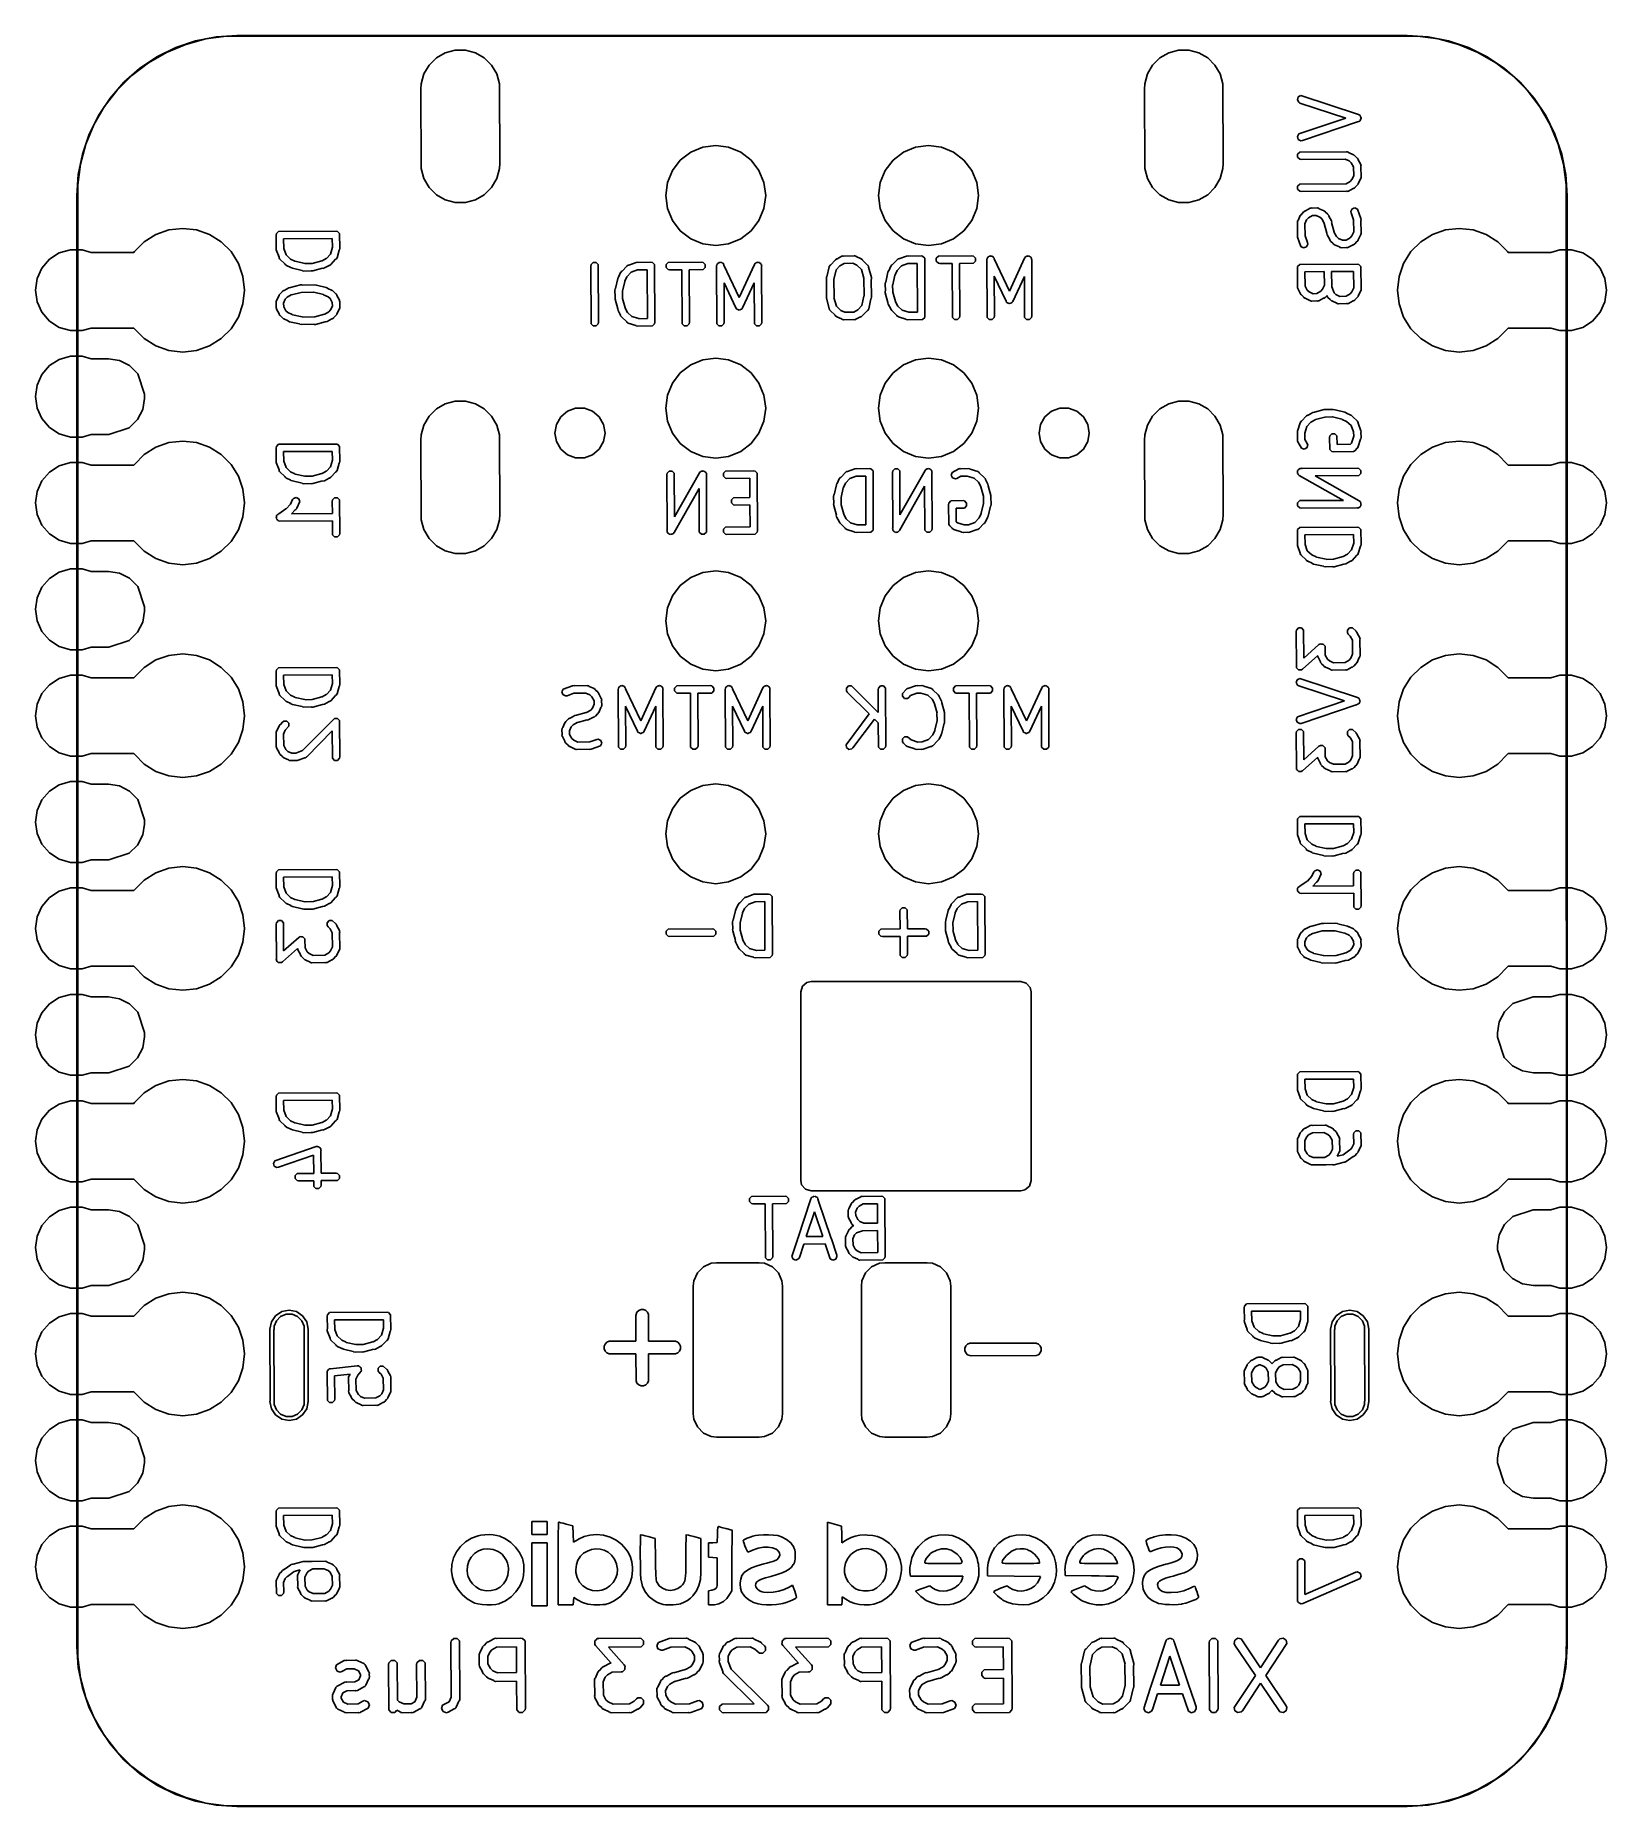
# Model space of a CAD drawing. Extents: x 139.1 to 157.9, y -115.6 to -94.4.
import ezdxf

# ---------------------------------------------------------------- set-up
doc = ezdxf.new("R2010")
doc.units = 0
doc.layers.add('BLACK', color=7, linetype='CONTINUOUS')

msp = doc.modelspace()

# ---------------------------------------------------------------- linework, layer by layer
at = {"layer": 'BLACK', "linetype": 'CONTINUOUS'}
for p, q in [((140.785175, -94.57649), (141.021756, -94.496182)), ((141.144633, -94.473609), (140.904055, -94.538072)), ((141.021756, -94.496182), (141.266795, -94.44744)), ((141.391567, -94.4411), (141.144633, -94.473609)), ((141.266795, -94.44744), (141.5161, -94.4311)), ((141.5161, -94.4411), (141.391567, -94.4411)), ((141.5161, -94.4311), (141.517272, -94.43148)), ((155.484927, -94.440719), (141.5161, -94.4411)), ((141.517272, -94.43148), (155.4861, -94.4311)), ((155.4861, -94.4411), (155.484927, -94.440719)), ((155.4861, -94.4311), (155.735405, -94.44744)), ((155.610633, -94.4411), (155.4861, -94.4411)), ((155.857567, -94.473609), (155.610633, -94.4411)), ((155.735405, -94.44744), (155.980444, -94.496182)), ((156.098145, -94.538072), (155.857567, -94.473609)), ((155.980444, -94.496182), (156.217025, -94.57649)), ((140.353366, -94.825795), (140.5611, -94.686991)), ((140.673948, -94.633385), (140.458251, -94.757918)), ((140.5611, -94.686991), (140.785175, -94.57649)), ((140.904055, -94.538072), (140.673948, -94.633385)), ((143.810303, -94.785043), (143.897043, -94.698303)), ((143.897043, -94.698303), (144.003277, -94.636969)), ((144.003277, -94.636969), (144.121766, -94.60522)), ((144.121766, -94.60522), (144.244434, -94.60522)), ((144.244434, -94.60522), (144.362923, -94.636969)), ((144.362923, -94.636969), (144.469157, -94.698303)), ((144.469157, -94.698303), (144.555897, -94.785043)), ((152.446303, -94.785043), (152.533043, -94.698303)), ((152.533043, -94.698303), (152.639277, -94.636969)), ((152.639277, -94.636969), (152.757766, -94.60522)), ((152.757766, -94.60522), (152.880434, -94.60522)), ((152.880434, -94.60522), (152.998923, -94.636969)), ((152.998923, -94.636969), (153.105157, -94.698303)), ((153.105157, -94.698303), (153.191897, -94.785043)), ((156.328252, -94.633385), (156.098145, -94.538072)), ((156.217025, -94.57649), (156.4411, -94.686991)), ((156.543949, -94.757918), (156.328252, -94.633385)), ((156.4411, -94.686991), (156.648834, -94.825795)), ((140.260655, -94.909539), (140.084539, -95.085655)), ((140.165526, -94.990526), (140.353366, -94.825795)), ((140.458251, -94.757918), (140.260655, -94.909539)), ((143.71722, -95.009766), (143.748969, -94.891277)), ((143.748969, -94.891277), (143.810303, -94.785043)), ((144.555897, -94.785043), (144.617231, -94.891277)), ((144.617231, -94.891277), (144.64898, -95.009766)), ((152.35322, -95.009766), (152.384969, -94.891277)), ((152.384969, -94.891277), (152.446303, -94.785043)), ((153.191897, -94.785043), (153.253231, -94.891277)), ((153.253231, -94.891277), (153.28498, -95.009766)), ((156.741545, -94.909539), (156.543949, -94.757918)), ((156.648834, -94.825795), (156.836674, -94.990526)), ((156.917661, -95.085655), (156.741545, -94.909539)), ((140.084539, -95.085655), (139.932918, -95.283251)), ((140.000795, -95.178366), (140.165526, -94.990526)), ((143.7132, -95.0711), (143.71722, -95.009766)), ((143.71722, -96.021434), (143.7132, -95.0711)), ((144.64898, -95.009766), (144.653, -95.9601)), ((152.3492, -95.0711), (152.35322, -95.009766)), ((152.35322, -96.021434), (152.3492, -95.0711)), ((153.28498, -95.009766), (153.289, -95.9601)), ((154.186181, -95.165163), (154.21748, -95.149514)), ((154.21748, -95.149514), (154.905739, -95.375265)), ((156.836674, -94.990526), (157.001405, -95.178366)), ((157.069282, -95.283251), (156.917661, -95.085655)), ((139.932918, -95.283251), (139.808385, -95.498948)), ((139.861991, -95.3861), (140.000795, -95.178366)), ((154.175116, -95.19836), (154.186181, -95.165163)), ((154.190765, -95.229659), (154.175116, -95.19836)), ((154.206263, -95.238493), (154.190765, -95.229659)), ((154.752065, -95.417517), (154.206263, -95.238493)), ((157.001405, -95.178366), (157.140209, -95.3861)), ((157.193815, -95.498948), (157.069282, -95.283251)), ((139.808385, -95.498948), (139.713072, -95.729055)), ((139.75149, -95.610175), (139.861991, -95.3861)), ((154.190765, -95.607619), (154.752065, -95.417517)), ((154.891495, -95.463251), (154.235179, -95.685533)), ((154.894521, -95.464244), (154.891495, -95.463251)), ((154.907026, -95.457991), (154.894521, -95.464244)), ((154.905739, -95.375265), (154.921236, -95.384099)), ((154.921236, -95.453179), (154.907026, -95.457991)), ((154.921236, -95.384099), (154.922764, -95.387155)), ((154.922764, -95.450122), (154.921236, -95.453179)), ((154.922764, -95.387155), (154.92582, -95.388683)), ((154.92582, -95.448595), (154.922764, -95.450122)), ((154.92582, -95.388683), (154.930403, -95.402434)), ((154.930403, -95.434843), (154.92582, -95.448595)), ((154.930403, -95.402434), (154.936886, -95.415398)), ((154.936886, -95.42188), (154.930403, -95.434843)), ((154.936886, -95.415398), (154.935805, -95.418639)), ((154.935805, -95.418639), (154.936886, -95.42188)), ((157.140209, -95.3861), (157.25071, -95.610175)), ((157.289128, -95.729055), (157.193815, -95.498948)), ((139.713072, -95.729055), (139.648609, -95.969633)), ((139.671182, -95.846756), (139.75149, -95.610175)), ((146.93265, -95.824169), (147.076611, -95.764539)), ((147.076611, -95.764539), (147.2311, -95.7442)), ((147.2311, -95.7442), (147.385589, -95.764539)), ((147.385589, -95.764539), (147.52955, -95.824169)), ((149.47265, -95.824169), (149.616611, -95.764539)), ((149.616611, -95.764539), (149.7711, -95.7442)), ((149.7711, -95.7442), (149.925589, -95.764539)), ((149.925589, -95.764539), (150.06955, -95.824169)), ((154.175116, -95.638918), (154.190765, -95.607619)), ((154.186181, -95.672115), (154.175116, -95.638918)), ((154.21748, -95.687764), (154.186181, -95.672115)), ((154.235179, -95.685533), (154.21748, -95.687764)), ((157.25071, -95.610175), (157.331018, -95.846756)), ((157.353591, -95.969633), (157.289128, -95.729055)), ((139.648609, -95.969633), (139.6161, -96.216567)), ((139.62244, -96.091795), (139.671182, -95.846756)), ((144.653, -95.9601), (144.64898, -96.021434)), ((146.714169, -96.04265), (146.809028, -95.919028)), ((146.809028, -95.919028), (146.93265, -95.824169)), ((147.52955, -95.824169), (147.653172, -95.919028)), ((147.653172, -95.919028), (147.748031, -96.04265)), ((149.254169, -96.04265), (149.349028, -95.919028)), ((149.349028, -95.919028), (149.47265, -95.824169)), ((150.06955, -95.824169), (150.193172, -95.919028)), ((150.193172, -95.919028), (150.288031, -96.04265)), ((153.289, -95.9601), (153.28498, -96.021434)), ((154.178481, -95.848184), (154.203225, -95.82344)), ((154.178481, -95.883176), (154.178481, -95.848184)), ((154.203225, -95.90792), (154.178481, -95.883176)), ((154.203225, -95.82344), (154.763555, -95.81996)), ((154.220721, -95.9114), (154.203225, -95.90792)), ((154.746562, -95.908134), (154.220721, -95.9114)), ((154.795378, -95.930198), (154.746562, -95.908134)), ((154.763555, -95.81996), (154.7658, -95.820406)), ((154.7658, -95.820406), (154.766796, -95.820075)), ((154.766796, -95.820075), (154.768888, -95.82102)), ((154.768888, -95.82102), (154.781051, -95.82344)), ((154.781051, -95.82344), (154.786668, -95.829057)), ((154.786668, -95.829057), (154.844885, -95.855371)), ((154.819386, -95.95168), (154.795378, -95.930198)), ((154.845708, -95.999545), (154.819386, -95.95168)), ((154.844885, -95.855371), (154.844915, -95.855371)), ((154.844915, -95.855371), (154.844945, -95.855398)), ((154.844945, -95.855398), (154.847865, -95.856718)), ((154.847865, -95.856718), (154.861957, -95.867655)), ((154.861957, -95.867655), (154.863365, -95.871879)), ((154.863365, -95.871879), (154.889151, -95.894952)), ((154.889151, -95.894952), (154.889306, -95.895004)), ((154.889306, -95.895004), (154.889399, -95.895174)), ((154.889399, -95.895174), (154.891679, -95.897214)), ((154.891679, -95.897214), (154.90159, -95.912047)), ((154.90159, -95.912047), (154.90159, -95.917342)), ((154.90159, -95.917342), (154.932174, -95.972958)), ((154.932174, -95.972958), (154.932778, -95.975166)), ((154.932778, -95.975166), (154.933521, -95.975909)), ((154.933521, -95.975909), (154.933572, -95.978065)), ((154.933572, -95.978065), (154.936886, -95.990164)), ((154.936886, -95.990164), (154.934065, -95.998625)), ((157.331018, -95.846756), (157.37976, -96.091795)), ((157.3861, -96.216567), (157.353591, -95.969633)), ((139.6061, -96.3411), (139.62244, -96.091795)), ((143.748969, -96.139923), (143.71722, -96.021434)), ((143.810303, -96.246157), (143.748969, -96.139923)), ((144.617231, -96.139923), (144.555897, -96.246157)), ((144.64898, -96.021434), (144.617231, -96.139923)), ((146.6342, -96.3411), (146.654539, -96.186611)), ((146.654539, -96.186611), (146.714169, -96.04265)), ((147.748031, -96.04265), (147.807661, -96.186611)), ((147.807661, -96.186611), (147.828, -96.3411)), ((149.1742, -96.3411), (149.194539, -96.186611)), ((149.194539, -96.186611), (149.254169, -96.04265)), ((150.288031, -96.04265), (150.347661, -96.186611)), ((150.347661, -96.186611), (150.368, -96.3411)), ((152.384969, -96.139923), (152.35322, -96.021434)), ((152.446303, -96.246157), (152.384969, -96.139923)), ((153.253231, -96.139923), (153.191897, -96.246157)), ((153.28498, -96.021434), (153.253231, -96.139923)), ((154.178481, -96.231361), (154.203225, -96.206617)), ((154.203225, -96.206617), (154.757614, -96.203173)), ((154.757614, -96.203173), (154.805282, -96.17696)), ((154.805282, -96.17696), (154.82676, -96.152956)), ((154.82676, -96.152956), (154.848245, -96.105424)), ((154.848245, -96.105424), (154.845708, -95.999545)), ((154.900243, -96.20544), (154.889306, -96.219533)), ((154.901562, -96.20252), (154.900243, -96.20544)), ((154.901589, -96.202491), (154.901562, -96.20252)), ((154.927903, -96.144244), (154.901589, -96.202462)), ((154.901589, -96.202462), (154.901589, -96.202491)), ((154.933521, -96.138627), (154.927903, -96.144244)), ((154.93594, -96.126464), (154.933521, -96.138627)), ((154.934065, -95.998625), (154.937001, -96.121131)), ((154.936886, -96.124372), (154.93594, -96.126464)), ((154.937001, -96.121131), (154.936554, -96.123376)), ((154.936554, -96.123376), (154.936886, -96.124372)), ((157.37976, -96.091795), (157.3961, -96.3411)), ((139.60648, -113.664927), (139.6061, -96.3411)), ((139.6161, -96.3411), (139.615719, -96.342272)), ((139.615719, -96.342272), (139.6161, -113.6661)), ((139.6161, -96.216567), (139.6161, -96.3411)), ((143.897043, -96.332897), (143.810303, -96.246157)), ((144.003277, -96.394231), (143.897043, -96.332897)), ((144.121766, -96.42598), (144.003277, -96.394231)), ((144.362923, -96.394231), (144.244434, -96.42598)), ((144.469157, -96.332897), (144.362923, -96.394231)), ((144.555897, -96.246157), (144.469157, -96.332897)), ((146.654539, -96.495589), (146.6342, -96.3411)), ((147.828, -96.3411), (147.807661, -96.495589)), ((149.194539, -96.495589), (149.1742, -96.3411)), ((150.368, -96.3411), (150.347661, -96.495589)), ((152.533043, -96.332897), (152.446303, -96.246157)), ((152.639277, -96.394231), (152.533043, -96.332897)), ((152.757766, -96.42598), (152.639277, -96.394231)), ((152.998923, -96.394231), (152.880434, -96.42598)), ((153.105157, -96.332897), (152.998923, -96.394231)), ((153.191897, -96.246157), (153.105157, -96.332897)), ((154.178481, -96.266353), (154.178481, -96.231361)), ((154.203225, -96.291097), (154.178481, -96.266353)), ((154.220721, -96.294577), (154.203225, -96.291097)), ((154.757147, -96.291245), (154.220721, -96.294577)), ((154.766797, -96.294462), (154.757147, -96.291245)), ((154.779038, -96.291109), (154.766797, -96.294462)), ((154.781051, -96.291097), (154.779038, -96.291109)), ((154.781793, -96.290354), (154.781051, -96.291097)), ((154.784002, -96.28975), (154.781793, -96.290354)), ((154.839619, -96.259164), (154.784002, -96.28975)), ((154.844914, -96.259165), (154.839619, -96.259164)), ((154.859746, -96.249254), (154.844914, -96.259165)), ((154.861784, -96.246975), (154.859746, -96.249254)), ((154.861957, -96.246881), (154.861784, -96.246975)), ((154.862009, -96.246724), (154.861957, -96.246881)), ((154.885079, -96.220941), (154.862009, -96.246724)), ((154.889306, -96.219533), (154.885079, -96.220941)), ((157.3861, -96.3411), (157.3861, -96.216567)), ((157.38648, -113.664927), (157.3861, -96.3411)), ((157.3961, -96.3411), (157.395719, -96.342272)), ((157.395719, -96.342272), (157.3961, -113.6661)), ((144.244434, -96.42598), (144.121766, -96.42598)), ((146.714169, -96.63955), (146.654539, -96.495589)), ((147.807661, -96.495589), (147.748031, -96.63955)), ((149.254169, -96.63955), (149.194539, -96.495589)), ((150.347661, -96.495589), (150.288031, -96.63955)), ((152.880434, -96.42598), (152.757766, -96.42598)), ((154.184098, -96.640851), (154.210412, -96.582632)), ((154.210412, -96.582632), (154.210413, -96.582605)), ((154.210413, -96.582605), (154.210438, -96.582576)), ((154.210438, -96.582576), (154.211759, -96.579655)), ((154.211759, -96.579655), (154.222696, -96.565563)), ((154.222696, -96.565563), (154.226922, -96.564154)), ((154.226922, -96.564154), (154.249992, -96.538371)), ((154.249992, -96.538371), (154.250045, -96.538215)), ((154.250045, -96.538215), (154.250217, -96.53812)), ((154.250217, -96.53812), (154.252256, -96.535842)), ((154.252256, -96.535842), (154.267088, -96.525931)), ((154.28524, -96.632139), (154.263619, -96.679974)), ((154.267088, -96.525931), (154.272382, -96.525931)), ((154.272382, -96.525931), (154.328, -96.495346)), ((154.306719, -96.608135), (154.28524, -96.632139)), ((154.354815, -96.581686), (154.306719, -96.608135)), ((154.328, -96.495346), (154.330208, -96.494741)), ((154.330208, -96.494741), (154.330951, -96.493999)), ((154.330951, -96.493999), (154.333282, -96.493899)), ((154.333282, -96.493899), (154.345205, -96.490634)), ((154.345205, -96.490634), (154.35253, -96.493075)), ((154.35253, -96.493075), (154.41231, -96.490519)), ((154.397865, -96.579845), (154.354815, -96.581686)), ((154.444134, -96.600759), (154.397865, -96.579845)), ((154.41231, -96.490519), (154.414556, -96.490965)), ((154.414556, -96.490965), (154.415552, -96.490634)), ((154.415552, -96.490634), (154.417645, -96.49158)), ((154.417645, -96.49158), (154.429806, -96.493999)), ((154.429806, -96.493999), (154.435423, -96.499616)), ((154.435423, -96.499616), (154.493639, -96.525931)), ((154.468141, -96.62224), (154.444134, -96.600759)), ((154.495534, -96.672053), (154.468141, -96.62224)), ((154.493639, -96.525931), (154.493668, -96.525931)), ((154.493668, -96.525931), (154.493697, -96.525957)), ((154.493697, -96.525957), (154.496619, -96.527278)), ((154.496619, -96.527278), (154.510711, -96.538215)), ((154.510711, -96.538215), (154.512119, -96.54244)), ((154.512119, -96.54244), (154.537903, -96.56551)), ((154.537903, -96.56551), (154.53806, -96.565563)), ((154.53806, -96.565563), (154.538154, -96.565735)), ((154.538154, -96.565735), (154.540432, -96.567773)), ((154.540432, -96.567773), (154.550343, -96.582605)), ((154.550343, -96.582605), (154.550343, -96.5879)), ((154.550343, -96.5879), (154.580928, -96.643519)), ((154.813745, -96.532998), (154.829395, -96.501699)), ((154.815976, -96.550697), (154.813745, -96.532998)), ((154.845634, -96.631666), (154.815976, -96.550697)), ((154.829395, -96.501699), (154.862591, -96.490634)), ((154.845561, -96.632034), (154.845634, -96.631666)), ((154.848382, -96.77568), (154.845561, -96.632034)), ((154.862591, -96.490634), (154.89389, -96.506284)), ((154.89389, -96.506284), (154.934655, -96.617577)), ((154.934655, -96.617577), (154.936886, -96.635275)), ((140.408202, -96.89543), (140.54815, -96.807495)), ((140.54815, -96.807495), (140.704157, -96.752906)), ((140.704157, -96.752906), (140.8684, -96.7344)), ((140.8684, -96.7344), (141.032643, -96.752906)), ((141.032643, -96.752906), (141.18865, -96.807495)), ((141.18865, -96.807495), (141.328598, -96.89543)), ((141.983001, -96.814914), (141.986481, -96.797418)), ((141.985961, -96.965638), (141.983001, -96.814914)), ((141.986481, -96.797418), (142.011225, -96.772674)), ((142.011225, -96.772674), (142.699281, -96.769194)), ((142.699281, -96.769194), (142.716777, -96.772674)), ((142.716777, -96.772674), (142.741521, -96.797418)), ((142.741521, -96.797418), (142.745001, -96.974571)), ((146.809028, -96.763172), (146.714169, -96.63955)), ((146.93265, -96.858031), (146.809028, -96.763172)), ((147.653172, -96.763172), (147.52955, -96.858031)), ((147.748031, -96.63955), (147.653172, -96.763172)), ((149.349028, -96.763172), (149.254169, -96.63955)), ((149.47265, -96.858031), (149.349028, -96.763172)), ((150.193172, -96.763172), (150.06955, -96.858031)), ((150.288031, -96.63955), (150.193172, -96.763172)), ((154.175001, -96.663965), (154.175447, -96.661719)), ((154.177961, -96.814689), (154.175001, -96.663965)), ((154.175116, -96.660724), (154.176061, -96.658631)), ((154.175447, -96.661719), (154.175116, -96.660724)), ((154.175116, -96.820381), (154.177961, -96.814689)), ((154.177347, -96.83808), (154.175116, -96.820381)), ((154.176061, -96.658631), (154.178481, -96.646469)), ((154.218112, -96.949372), (154.177347, -96.83808)), ((154.178481, -96.646469), (154.184098, -96.640851)), ((154.263619, -96.679974), (154.266441, -96.823622)), ((154.266441, -96.823622), (154.266367, -96.823989)), ((154.266367, -96.823989), (154.296026, -96.904959)), ((154.49568, -96.675054), (154.495534, -96.672053)), ((154.52761, -96.791187), (154.49568, -96.675054)), ((154.526362, -96.794932), (154.52761, -96.791187)), ((154.531074, -96.812137), (154.526362, -96.794932)), ((154.561658, -96.867755), (154.531074, -96.812137)), ((154.580928, -96.643519), (154.58564, -96.660724)), ((154.58564, -96.660724), (154.584391, -96.664468)), ((154.584391, -96.664468), (154.616322, -96.780602)), ((154.616322, -96.780602), (154.616467, -96.783602)), ((154.616467, -96.783602), (154.64386, -96.833415)), ((154.64386, -96.833415), (154.667867, -96.854896)), ((154.805281, -96.847521), (154.82676, -96.823516)), ((154.82676, -96.823516), (154.848382, -96.77568)), ((154.927903, -96.814804), (154.901589, -96.873022)), ((154.933521, -96.809187), (154.927903, -96.814804)), ((154.93594, -96.797024), (154.933521, -96.809187)), ((154.936886, -96.635275), (154.93404, -96.640966)), ((154.93404, -96.640966), (154.937001, -96.791691)), ((154.936886, -96.794932), (154.93594, -96.797024)), ((154.937001, -96.791691), (154.936554, -96.793936)), ((154.936554, -96.793936), (154.936886, -96.794932)), ((155.648202, -96.89543), (155.78815, -96.807495)), ((155.78815, -96.807495), (155.944157, -96.752906)), ((155.944157, -96.752906), (156.1084, -96.7344)), ((156.1084, -96.7344), (156.272643, -96.752906)), ((156.272643, -96.752906), (156.42865, -96.807495)), ((156.42865, -96.807495), (156.568598, -96.89543)), ((139.278762, -97.103619), (139.395636, -97.028509)), ((139.395636, -97.028509), (139.528936, -96.989368)), ((139.528936, -96.989368), (139.667864, -96.989368)), ((139.667864, -96.989368), (139.774569, -97.0207)), ((139.774569, -97.0207), (140.286053, -97.0207)), ((140.286053, -97.0207), (140.29133, -97.012302)), ((140.29133, -97.012302), (140.408202, -96.89543)), ((141.328598, -96.89543), (141.44547, -97.012302)), ((141.44547, -97.012302), (141.533405, -97.15225)), ((141.983116, -96.97133), (141.985961, -96.965638)), ((141.985347, -96.989029), (141.983116, -96.97133)), ((142.018412, -97.079299), (141.985347, -96.989029)), ((142.654396, -96.857469), (142.072198, -96.860414)), ((142.072198, -96.860414), (142.074441, -96.974571)), ((142.074441, -96.974571), (142.074367, -96.974938)), ((142.074367, -96.974938), (142.10206, -97.05054)), ((142.10206, -97.05054), (142.156579, -97.101651)), ((142.583228, -97.093283), (142.631236, -97.042072)), ((142.631236, -97.042072), (142.655907, -96.960113)), ((142.656396, -96.959254), (142.654396, -96.857469)), ((142.655907, -96.960113), (142.656396, -96.959254)), ((142.737405, -96.996182), (142.710724, -97.084823)), ((142.741521, -96.992067), (142.737405, -96.996182)), ((142.745001, -96.974571), (142.741521, -96.992067)), ((147.076611, -96.917661), (146.93265, -96.858031)), ((147.2311, -96.938), (147.076611, -96.917661)), ((147.385589, -96.917661), (147.2311, -96.938)), ((147.52955, -96.858031), (147.385589, -96.917661)), ((149.616611, -96.917661), (149.47265, -96.858031)), ((149.7711, -96.938), (149.616611, -96.917661)), ((149.925589, -96.917661), (149.7711, -96.938)), ((150.06955, -96.858031), (149.925589, -96.917661)), ((154.249411, -96.965021), (154.218112, -96.949372)), ((154.282608, -96.953956), (154.249411, -96.965021)), ((154.298257, -96.922657), (154.282608, -96.953956)), ((154.296026, -96.904959), (154.298257, -96.922657)), ((154.561659, -96.873051), (154.561658, -96.867755)), ((154.57157, -96.887883), (154.561659, -96.873051)), ((154.573847, -96.88992), (154.57157, -96.887883)), ((154.573942, -96.890093), (154.573847, -96.88992)), ((154.574098, -96.890145), (154.573942, -96.890093)), ((154.599882, -96.913215), (154.574098, -96.890145)), ((154.601291, -96.917441), (154.599882, -96.913215)), ((154.615383, -96.928378), (154.601291, -96.917441)), ((154.618304, -96.929698), (154.615383, -96.928378)), ((154.618334, -96.929725), (154.618304, -96.929698)), ((154.618363, -96.929724), (154.618334, -96.929725)), ((154.676578, -96.956038), (154.618363, -96.929724)), ((154.667867, -96.854896), (154.714136, -96.875809)), ((154.682196, -96.961656), (154.676578, -96.956038)), ((154.694358, -96.964075), (154.682196, -96.961656)), ((154.696451, -96.965021), (154.694358, -96.964075)), ((154.697446, -96.964689), (154.696451, -96.965021)), ((154.699692, -96.965136), (154.697446, -96.964689)), ((154.75947, -96.962579), (154.699692, -96.965136)), ((154.714136, -96.875809), (154.757187, -96.873968)), ((154.757187, -96.873968), (154.805281, -96.847521)), ((154.766796, -96.965021), (154.75947, -96.962579)), ((154.778718, -96.961755), (154.766796, -96.965021)), ((154.781051, -96.961656), (154.778718, -96.961755)), ((154.781793, -96.960913), (154.781051, -96.961656)), ((154.784001, -96.960309), (154.781793, -96.960913)), ((154.839618, -96.929724), (154.784001, -96.960309)), ((154.844914, -96.929725), (154.839618, -96.929724)), ((154.859746, -96.919814), (154.844914, -96.929725)), ((154.861784, -96.917535), (154.859746, -96.919814)), ((154.861957, -96.917441), (154.861784, -96.917535)), ((154.862009, -96.917284), (154.861957, -96.917441)), ((154.885079, -96.891501), (154.862009, -96.917284)), ((154.889306, -96.890093), (154.885079, -96.891501)), ((154.900243, -96.876), (154.889306, -96.890093)), ((154.901562, -96.87308), (154.900243, -96.876)), ((154.901589, -96.873051), (154.901562, -96.87308)), ((154.901589, -96.873022), (154.901589, -96.873051)), ((155.443395, -97.15225), (155.53133, -97.012302)), ((155.53133, -97.012302), (155.648202, -96.89543)), ((156.568598, -96.89543), (156.68547, -97.012302)), ((156.68547, -97.012302), (156.690747, -97.0207)), ((156.690747, -97.0207), (157.202231, -97.0207)), ((157.202231, -97.0207), (157.308936, -96.989368)), ((157.308936, -96.989368), (157.447864, -96.989368)), ((157.447864, -96.989368), (157.581164, -97.028509)), ((157.581164, -97.028509), (157.698038, -97.103619)), ((139.130071, -97.334986), (139.187784, -97.208613)), ((139.187784, -97.208613), (139.278762, -97.103619)), ((141.533405, -97.15225), (141.587994, -97.308257)), ((142.018412, -97.087862), (142.018412, -97.079299)), ((142.025353, -97.098249), (142.018412, -97.087862)), ((142.026112, -97.100321), (142.025353, -97.098249)), ((142.027051, -97.10079), (142.026112, -97.100321)), ((142.028323, -97.102694), (142.027051, -97.10079)), ((142.088185, -97.158813), (142.028323, -97.102694)), ((142.089976, -97.164184), (142.088185, -97.158813)), ((142.104069, -97.175121), (142.089976, -97.164184)), ((142.106989, -97.17644), (142.104069, -97.175121)), ((142.107018, -97.176468), (142.106989, -97.17644)), ((142.107049, -97.176468), (142.107018, -97.176468)), ((142.15954, -97.200194), (142.107049, -97.176468)), ((142.156579, -97.101651), (142.208825, -97.125266)), ((142.16116, -97.202894), (142.15954, -97.200194)), ((142.177289, -97.210514), (142.16116, -97.202894)), ((142.29541, -97.237133), (142.177289, -97.210514)), ((142.208825, -97.125266), (142.212084, -97.127795)), ((142.212084, -97.127795), (142.327193, -97.153736)), ((142.298608, -97.240331), (142.29541, -97.237133)), ((142.316104, -97.243811), (142.298608, -97.240331)), ((142.40162, -97.241184), (142.316104, -97.243811)), ((142.327193, -97.153736), (142.329651, -97.154897)), ((142.329651, -97.154897), (142.411898, -97.152371)), ((142.405169, -97.243313), (142.40162, -97.241184)), ((142.422987, -97.242446), (142.405169, -97.243313)), ((142.411898, -97.152371), (142.415066, -97.153001)), ((142.415066, -97.153001), (142.528535, -97.121804)), ((142.53912, -97.210515), (142.422987, -97.242446)), ((142.528535, -97.121804), (142.531535, -97.121658)), ((142.531535, -97.121658), (142.583041, -97.093335)), ((142.542865, -97.211764), (142.53912, -97.210515)), ((142.56007, -97.207052), (142.542865, -97.211764)), ((142.615687, -97.176468), (142.56007, -97.207052)), ((142.583041, -97.093335), (142.583228, -97.093283)), ((142.620984, -97.176468), (142.615687, -97.176468)), ((142.635816, -97.166557), (142.620984, -97.176468)), ((142.694398, -97.104066), (142.635816, -97.166557)), ((142.70189, -97.100321), (142.694398, -97.104066)), ((142.708063, -97.08949), (142.70189, -97.100321)), ((142.70959, -97.087862), (142.708063, -97.08949)), ((142.710724, -97.084823), (142.70959, -97.086812)), ((142.70959, -97.086812), (142.70959, -97.087862)), ((145.741648, -97.185021), (145.745128, -97.167525)), ((145.745128, -97.873077), (145.741648, -97.185021)), ((145.745128, -97.167525), (145.769872, -97.142781)), ((145.769872, -97.142781), (145.804864, -97.142781)), ((145.804864, -97.142781), (145.829608, -97.167525)), ((145.829608, -97.167525), (145.833088, -97.855581)), ((146.072647, -97.31584), (146.096374, -97.263348)), ((146.096374, -97.263318), (146.0964, -97.263289)), ((146.096374, -97.263348), (146.096374, -97.263318)), ((146.0964, -97.263289), (146.097721, -97.260368)), ((146.097721, -97.260368), (146.108658, -97.246276)), ((146.108658, -97.246276), (146.114028, -97.244485)), ((146.114028, -97.244485), (146.170148, -97.184623)), ((146.170148, -97.184623), (146.172051, -97.183351)), ((146.2223, -97.25836), (146.17119, -97.31288)), ((146.172051, -97.183351), (146.172521, -97.182412)), ((146.172521, -97.182412), (146.174592, -97.181653)), ((146.174592, -97.181653), (146.18498, -97.174712)), ((146.18498, -97.174712), (146.193543, -97.174712)), ((146.193543, -97.174712), (146.283814, -97.141647)), ((146.297903, -97.230667), (146.2223, -97.25836)), ((146.283814, -97.141647), (146.301512, -97.139416)), ((146.298271, -97.230741), (146.297903, -97.230667)), ((146.412427, -97.228498), (146.298271, -97.230741)), ((146.301512, -97.139416), (146.307203, -97.142261)), ((146.307203, -97.142261), (146.457928, -97.139301)), ((146.415372, -97.810696), (146.412427, -97.228498)), ((146.457928, -97.139301), (146.475424, -97.142781)), ((146.475424, -97.142781), (146.500168, -97.167525)), ((146.500168, -97.167525), (146.503648, -97.855581)), ((146.639209, -97.167525), (146.663953, -97.142781)), ((146.639209, -97.202517), (146.639209, -97.167525)), ((146.663953, -97.227261), (146.639209, -97.202517)), ((146.663953, -97.142781), (147.064626, -97.139301)), ((146.681449, -97.230741), (146.663953, -97.227261)), ((146.827541, -97.229472), (146.681449, -97.230741)), ((146.830797, -97.873077), (146.827541, -97.229472)), ((147.082122, -97.227261), (146.915586, -97.228707)), ((146.915586, -97.228707), (146.918757, -97.855581)), ((147.064626, -97.139301), (147.082122, -97.142781)), ((147.082122, -97.142781), (147.106866, -97.167525)), ((147.106866, -97.202517), (147.082122, -97.227261)), ((147.106866, -97.167525), (147.106866, -97.202517)), ((147.242425, -97.185021), (147.245905, -97.167525)), ((147.245905, -97.873077), (147.242425, -97.185021)), ((147.245905, -97.167525), (147.251651, -97.161778)), ((147.251651, -97.161778), (147.254428, -97.154143)), ((147.254428, -97.154143), (147.263538, -97.149891)), ((147.263538, -97.149891), (147.270649, -97.142781)), ((147.270649, -97.142781), (147.278774, -97.142781)), ((147.278774, -97.142781), (147.286137, -97.139345)), ((147.286137, -97.139345), (147.295586, -97.142781)), ((147.295586, -97.142781), (147.305641, -97.142781)), ((147.305641, -97.142781), (147.311387, -97.148527)), ((147.311387, -97.148527), (147.319023, -97.151304)), ((147.319023, -97.151304), (147.323409, -97.160549)), ((147.323409, -97.160549), (147.330385, -97.167525)), ((147.330385, -97.167525), (147.330424, -97.175334)), ((147.330424, -97.175334), (147.512859, -97.559852)), ((147.512859, -97.559852), (147.693754, -97.165686)), ((147.693754, -97.165686), (147.704307, -97.151304)), ((147.704307, -97.151304), (147.711942, -97.148527)), ((147.711942, -97.148527), (147.717689, -97.142781)), ((147.717689, -97.142781), (147.727744, -97.142781)), ((147.727744, -97.142781), (147.737193, -97.139345)), ((147.737193, -97.139345), (147.744556, -97.142781)), ((147.744556, -97.142781), (147.752681, -97.142781)), ((147.752681, -97.142781), (147.759789, -97.149889)), ((147.759789, -97.149889), (147.768902, -97.154142)), ((147.768902, -97.154142), (147.771679, -97.161779)), ((147.771679, -97.161779), (147.777425, -97.167525)), ((147.777425, -97.167525), (147.777476, -97.177721)), ((147.777476, -97.177721), (147.780861, -97.187029)), ((147.780861, -97.187029), (147.77756, -97.194221)), ((147.77756, -97.194221), (147.780905, -97.855581)), ((148.559017, -97.311647), (148.585636, -97.193526)), ((148.585636, -97.193526), (148.587751, -97.189049)), ((148.587751, -97.187118), (148.58959, -97.185155)), ((148.587751, -97.189049), (148.587751, -97.187118)), ((148.58959, -97.185155), (148.593256, -97.177397)), ((148.593256, -97.177397), (148.601503, -97.172448)), ((148.601503, -97.172448), (148.661525, -97.108423)), ((148.667706, -97.231198), (148.642415, -97.34343)), ((148.661525, -97.108423), (148.676357, -97.098512)), ((148.714112, -97.181696), (148.667706, -97.231198)), ((148.676357, -97.098512), (148.681654, -97.098512)), ((148.681654, -97.098512), (148.737271, -97.067928)), ((148.7143, -97.181645), (148.714112, -97.181696)), ((148.763856, -97.154393), (148.7143, -97.181645)), ((148.737271, -97.067928), (148.739478, -97.067323)), ((148.739478, -97.067323), (148.740221, -97.066581)), ((148.740221, -97.066581), (148.742378, -97.066529)), ((148.742378, -97.066529), (148.754476, -97.063216)), ((148.754476, -97.063216), (148.762937, -97.066036)), ((148.762937, -97.066036), (148.885443, -97.063101)), ((148.869737, -97.151856), (148.763856, -97.154393)), ((148.91724, -97.173328), (148.869737, -97.151856)), ((148.885443, -97.063101), (148.887688, -97.063547)), ((148.887688, -97.063547), (148.888684, -97.063216)), ((148.888684, -97.063216), (148.890776, -97.064161)), ((148.890776, -97.064161), (148.902939, -97.066581)), ((148.902939, -97.066581), (148.908556, -97.072198)), ((148.908556, -97.072198), (148.966773, -97.098512)), ((148.971024, -97.223749), (148.91724, -97.173328)), ((148.966773, -97.098512), (148.966803, -97.098512)), ((148.966803, -97.098512), (148.966831, -97.098538)), ((148.966831, -97.098538), (148.969753, -97.099859)), ((148.969753, -97.099859), (148.983845, -97.110796)), ((149.00001, -97.329172), (148.971024, -97.223749)), ((148.983845, -97.110796), (148.985635, -97.116166)), ((148.985635, -97.116166), (149.045497, -97.172286)), ((149.045497, -97.172286), (149.048248, -97.176404)), ((149.048248, -97.176404), (149.049903, -97.177397)), ((149.049903, -97.177397), (149.050595, -97.179917)), ((149.050595, -97.179917), (149.055408, -97.187119)), ((149.055408, -97.187119), (149.055407, -97.197418)), ((149.055407, -97.197418), (149.089455, -97.321252)), ((149.261508, -97.37551), (149.288128, -97.257389)), ((149.288128, -97.257389), (149.295748, -97.24126)), ((149.295748, -97.24126), (149.298447, -97.23964)), ((149.298447, -97.23964), (149.322174, -97.187148)), ((149.322174, -97.187118), (149.3222, -97.187089)), ((149.322174, -97.187148), (149.322174, -97.187118)), ((149.3222, -97.187089), (149.323521, -97.184168)), ((149.323521, -97.184168), (149.334458, -97.170076)), ((149.334458, -97.170076), (149.339828, -97.168285)), ((149.339828, -97.168285), (149.395948, -97.108423)), ((149.39699, -97.23668), (149.373376, -97.288924)), ((149.395948, -97.108423), (149.397851, -97.107151)), ((149.4481, -97.18216), (149.39699, -97.23668)), ((149.397851, -97.107151), (149.398321, -97.106212)), ((149.398321, -97.106212), (149.400392, -97.105453)), ((149.400392, -97.105453), (149.41078, -97.098512)), ((149.41078, -97.098512), (149.419343, -97.098512)), ((149.419343, -97.098512), (149.509614, -97.065447)), ((149.523703, -97.154467), (149.4481, -97.18216)), ((149.509614, -97.065447), (149.527312, -97.063216)), ((149.524071, -97.154541), (149.523703, -97.154467)), ((149.638227, -97.152298), (149.524071, -97.154541)), ((149.527312, -97.063216), (149.533003, -97.066061)), ((149.533003, -97.066061), (149.683728, -97.063101)), ((149.641172, -97.734496), (149.638227, -97.152298)), ((149.683728, -97.063101), (149.701224, -97.066581)), ((149.701224, -97.066581), (149.725968, -97.091325)), ((149.725968, -97.091325), (149.729448, -97.779381)), ((149.865009, -97.091325), (149.889753, -97.066581)), ((149.865009, -97.126317), (149.865009, -97.091325)), ((149.889753, -97.151061), (149.865009, -97.126317)), ((149.889753, -97.066581), (150.290426, -97.063101)), ((149.907249, -97.154541), (149.889753, -97.151061)), ((150.053341, -97.153272), (149.907249, -97.154541)), ((150.056597, -97.796877), (150.053341, -97.153272)), ((150.307922, -97.151061), (150.141386, -97.152507)), ((150.141386, -97.152507), (150.144557, -97.779381)), ((150.290426, -97.063101), (150.307922, -97.066581)), ((150.307922, -97.066581), (150.332666, -97.091325)), ((150.332666, -97.126317), (150.307922, -97.151061)), ((150.332666, -97.091325), (150.332666, -97.126317)), ((150.468225, -97.108821), (150.471705, -97.091325)), ((150.471705, -97.796877), (150.468225, -97.108821)), ((150.471705, -97.091325), (150.477451, -97.085578)), ((150.477451, -97.085578), (150.480228, -97.077943)), ((150.480228, -97.077943), (150.489338, -97.073691)), ((150.489338, -97.073691), (150.496449, -97.066581)), ((150.496449, -97.066581), (150.504574, -97.066581)), ((150.504574, -97.066581), (150.511937, -97.063145)), ((150.511937, -97.063145), (150.521386, -97.066581)), ((150.521386, -97.066581), (150.531441, -97.066581)), ((150.531441, -97.066581), (150.537187, -97.072327)), ((150.537187, -97.072327), (150.544823, -97.075104)), ((150.544823, -97.075104), (150.549209, -97.084349)), ((150.549209, -97.084349), (150.556185, -97.091325)), ((150.556185, -97.091325), (150.556224, -97.099134)), ((150.556224, -97.099134), (150.738659, -97.483652)), ((150.738659, -97.483652), (150.919554, -97.089486)), ((150.919554, -97.089486), (150.930107, -97.075104)), ((150.930107, -97.075104), (150.937742, -97.072327)), ((150.937742, -97.072327), (150.943489, -97.066581)), ((150.943489, -97.066581), (150.953544, -97.066581)), ((150.953544, -97.066581), (150.962993, -97.063145)), ((150.962993, -97.063145), (150.970356, -97.066581)), ((150.970356, -97.066581), (150.978481, -97.066581)), ((150.978481, -97.066581), (150.985589, -97.073689)), ((150.985589, -97.073689), (150.994702, -97.077942)), ((150.994702, -97.077942), (150.997479, -97.085579)), ((150.997479, -97.085579), (151.003225, -97.091325)), ((151.003225, -97.091325), (151.003276, -97.101521)), ((151.003276, -97.101521), (151.006661, -97.110829)), ((151.006661, -97.110829), (151.00336, -97.118021)), ((151.00336, -97.118021), (151.006705, -97.779381)), ((154.175001, -97.2068), (154.178481, -97.189304)), ((154.178144, -97.424477), (154.175001, -97.2068)), ((154.178481, -97.189304), (154.203225, -97.16456)), ((154.203225, -97.16456), (154.891281, -97.16108)), ((154.494955, -97.251132), (154.26387, -97.252301)), ((154.26387, -97.252301), (154.266353, -97.424289)), ((154.497305, -97.413935), (154.494955, -97.251132)), ((154.846103, -97.249356), (154.583161, -97.250686)), ((154.583161, -97.250686), (154.585755, -97.43032)), ((154.848607, -97.445743), (154.846103, -97.249356)), ((154.891281, -97.16108), (154.908777, -97.16456)), ((154.908777, -97.16456), (154.933521, -97.189304)), ((154.933521, -97.189304), (154.937001, -97.462251)), ((155.388806, -97.308257), (155.443395, -97.15225)), ((157.698038, -97.103619), (157.789016, -97.208613)), ((157.789016, -97.208613), (157.846729, -97.334986)), ((139.1103, -97.4725), (139.130071, -97.334986)), ((139.130071, -97.610014), (139.1103, -97.4725)), ((141.587994, -97.308257), (141.6065, -97.4725)), ((141.6065, -97.4725), (141.587994, -97.636743)), ((142.060255, -97.485076), (142.075088, -97.475165)), ((142.075088, -97.475165), (142.080384, -97.475165)), ((142.080384, -97.475165), (142.136001, -97.444581)), ((142.136001, -97.444581), (142.153206, -97.439869)), ((142.153206, -97.439869), (142.15695, -97.441117)), ((142.15695, -97.441117), (142.273083, -97.409187)), ((142.273083, -97.409187), (142.290901, -97.40832)), ((142.290901, -97.40832), (142.294945, -97.410746)), ((142.294945, -97.410746), (142.44383, -97.407822)), ((142.44383, -97.407822), (142.461326, -97.411302)), ((142.461326, -97.411302), (142.464523, -97.414499)), ((142.464523, -97.414499), (142.582644, -97.441119)), ((142.582644, -97.441119), (142.598773, -97.448739)), ((142.598773, -97.448739), (142.600392, -97.451438)), ((142.600392, -97.451438), (142.652885, -97.475165)), ((142.652885, -97.475165), (142.652915, -97.475165)), ((142.652915, -97.475165), (142.652945, -97.475192)), ((142.652945, -97.475192), (142.655865, -97.476512)), ((142.655865, -97.476512), (142.669957, -97.487449)), ((146.029031, -97.472404), (146.032511, -97.454908)), ((146.031657, -97.55792), (146.029031, -97.472404)), ((146.032511, -97.454908), (146.035708, -97.45171)), ((146.035708, -97.45171), (146.062328, -97.333589)), ((146.062328, -97.333589), (146.069948, -97.31746)), ((146.069948, -97.31746), (146.072647, -97.31584)), ((146.145046, -97.368383), (146.119106, -97.483493)), ((146.147576, -97.365124), (146.145046, -97.368383)), ((146.17119, -97.31288), (146.147576, -97.365124)), ((147.473051, -97.681404), (147.331474, -97.383004)), ((147.331474, -97.383004), (147.333865, -97.855581)), ((147.690471, -97.383986), (147.553096, -97.683326)), ((147.692945, -97.873077), (147.690471, -97.383986)), ((148.55234, -97.332341), (148.55582, -97.314845)), ((148.555408, -97.544848), (148.55234, -97.332341)), ((148.55582, -97.314845), (148.559017, -97.311647)), ((148.642415, -97.34343), (148.640763, -97.346926)), ((148.640763, -97.346926), (148.64378, -97.555861)), ((148.99938, -97.332341), (149.00001, -97.329172)), ((149.002396, -97.541275), (148.99938, -97.332341)), ((149.090322, -97.33907), (149.087751, -97.343353)), ((149.087751, -97.343353), (149.09082, -97.555861)), ((149.089455, -97.321252), (149.090322, -97.33907)), ((149.254831, -97.396204), (149.258311, -97.378708)), ((149.257457, -97.48172), (149.254831, -97.396204)), ((149.258311, -97.378708), (149.261508, -97.37551)), ((149.344906, -97.407293), (149.343744, -97.409751)), ((149.343744, -97.409751), (149.346271, -97.491998)), ((149.370846, -97.292183), (149.344906, -97.407293)), ((149.373376, -97.288924), (149.370846, -97.292183)), ((150.698851, -97.605204), (150.557274, -97.306804)), ((150.557274, -97.306804), (150.559665, -97.779381)), ((150.916271, -97.307786), (150.778896, -97.607126)), ((150.918745, -97.796877), (150.916271, -97.307786)), ((154.175116, -97.433561), (154.178144, -97.424477)), ((154.17845, -97.445738), (154.175116, -97.433561)), ((154.178481, -97.447816), (154.17845, -97.445738)), ((154.179223, -97.448558), (154.178481, -97.447816)), ((154.179828, -97.450766), (154.179223, -97.448558)), ((154.210412, -97.506384), (154.179828, -97.450766)), ((154.266353, -97.424289), (154.292614, -97.472044)), ((154.292614, -97.472044), (154.316621, -97.493524)), ((154.454036, -97.486149), (154.475514, -97.462145)), ((154.475514, -97.462145), (154.497305, -97.413935)), ((154.585755, -97.43032), (154.585681, -97.430687)), ((154.585681, -97.430687), (154.612819, -97.504771)), ((154.82676, -97.494076), (154.848607, -97.445743)), ((154.93594, -97.467584), (154.933521, -97.479747)), ((154.936886, -97.465492), (154.93594, -97.467584)), ((154.937001, -97.462251), (154.936554, -97.464496)), ((154.936554, -97.464496), (154.936886, -97.465492)), ((155.3703, -97.4725), (155.388806, -97.308257)), ((155.388806, -97.636743), (155.3703, -97.4725)), ((157.846729, -97.334986), (157.8665, -97.4725)), ((157.8665, -97.4725), (157.846729, -97.610014)), ((139.187784, -97.736387), (139.130071, -97.610014)), ((141.587994, -97.636743), (141.533405, -97.79275)), ((141.983001, -97.613199), (141.983447, -97.610953)), ((141.985557, -97.672977), (141.983001, -97.613199)), ((141.983116, -97.609958), (141.984061, -97.607865)), ((141.983447, -97.610953), (141.983116, -97.609958)), ((141.983116, -97.680303), (141.985557, -97.672977)), ((141.986381, -97.692225), (141.983116, -97.680303)), ((141.984061, -97.607865), (141.986481, -97.595703)), ((141.986481, -97.595703), (141.992098, -97.590085)), ((141.992098, -97.590085), (142.018412, -97.53187)), ((142.018412, -97.53184), (142.018439, -97.531809)), ((142.018412, -97.53187), (142.018412, -97.53184)), ((142.018439, -97.531809), (142.019759, -97.52889)), ((142.019759, -97.52889), (142.030696, -97.514798)), ((142.030696, -97.514798), (142.03492, -97.513389)), ((142.03492, -97.513389), (142.057993, -97.487603)), ((142.057993, -97.487603), (142.058045, -97.487449)), ((142.058045, -97.487449), (142.058215, -97.487355)), ((142.058215, -97.487355), (142.060255, -97.485076)), ((142.093239, -97.581376), (142.072327, -97.627643)), ((142.072327, -97.627643), (142.074168, -97.670694)), ((142.074168, -97.670694), (142.100614, -97.718786)), ((142.114722, -97.557367), (142.093239, -97.581376)), ((142.164535, -97.529974), (142.114722, -97.557367)), ((142.167536, -97.529829), (142.164535, -97.529974)), ((142.281003, -97.498631), (142.167536, -97.529829)), ((142.284172, -97.499262), (142.281003, -97.498631)), ((142.429583, -97.496405), (142.284172, -97.499262)), ((142.432741, -97.497897), (142.429583, -97.496405)), ((142.547849, -97.523837), (142.432741, -97.497897)), ((142.551109, -97.526367), (142.547849, -97.523837)), ((142.603378, -97.549992), (142.551109, -97.526367)), ((142.627386, -97.571474), (142.603378, -97.549992)), ((142.653833, -97.619567), (142.627386, -97.571474)), ((142.634761, -97.708885), (142.655674, -97.662617)), ((142.655674, -97.662617), (142.653833, -97.619567)), ((142.669957, -97.487449), (142.671365, -97.491673)), ((142.671365, -97.491673), (142.697151, -97.514746)), ((142.697151, -97.514746), (142.697306, -97.514798)), ((142.697306, -97.514798), (142.697399, -97.514968)), ((142.697399, -97.514968), (142.699679, -97.517008)), ((142.699679, -97.517008), (142.70959, -97.531841)), ((142.70959, -97.531841), (142.70959, -97.537136)), ((142.70959, -97.537136), (142.740174, -97.592752)), ((142.740174, -97.592752), (142.740778, -97.59496)), ((142.740778, -97.59496), (142.741521, -97.595703)), ((142.741521, -97.595703), (142.74162, -97.598034)), ((142.74394, -97.682395), (142.741521, -97.694558)), ((142.74162, -97.598034), (142.744886, -97.609958)), ((142.744886, -97.609958), (142.742444, -97.617283)), ((142.742444, -97.617283), (142.745001, -97.677062)), ((142.744886, -97.680303), (142.74394, -97.682395)), ((142.745001, -97.677062), (142.744554, -97.679307)), ((142.744554, -97.679307), (142.744886, -97.680303)), ((146.029529, -97.561469), (146.031657, -97.55792)), ((146.030396, -97.579287), (146.029529, -97.561469)), ((146.062326, -97.69542), (146.030396, -97.579287)), ((146.119106, -97.483493), (146.117944, -97.485951)), ((146.117944, -97.485951), (146.120471, -97.568198)), ((146.120471, -97.568198), (146.11984, -97.571366)), ((146.11984, -97.571366), (146.151038, -97.684835)), ((146.151038, -97.684835), (146.151183, -97.687835)), ((146.151183, -97.687835), (146.179507, -97.739341)), ((147.477948, -97.69487), (147.473051, -97.681404)), ((147.553096, -97.683326), (147.546125, -97.692826)), ((148.552838, -97.549132), (148.555408, -97.544848)), ((148.553705, -97.56695), (148.552838, -97.549132)), ((148.587751, -97.690782), (148.553705, -97.56695)), ((148.64378, -97.555861), (148.643149, -97.559028)), ((148.643149, -97.559028), (148.672133, -97.664451)), ((148.672133, -97.664451), (148.725918, -97.714873)), ((148.929047, -97.706505), (148.975453, -97.657003)), ((148.975453, -97.657003), (149.000745, -97.544772)), ((149.000745, -97.544772), (149.002396, -97.541275)), ((149.084142, -97.576554), (149.057523, -97.694676)), ((149.08734, -97.573357), (149.084142, -97.576554)), ((149.09082, -97.555861), (149.08734, -97.573357)), ((149.255329, -97.485269), (149.257457, -97.48172)), ((149.256196, -97.503087), (149.255329, -97.485269)), ((149.288126, -97.61922), (149.256196, -97.503087)), ((149.286878, -97.622965), (149.288126, -97.61922)), ((149.29159, -97.64017), (149.286878, -97.622965)), ((149.322174, -97.695787), (149.29159, -97.64017)), ((149.346271, -97.491998), (149.34564, -97.495166)), ((149.34564, -97.495166), (149.376838, -97.608635)), ((149.376838, -97.608635), (149.376983, -97.611635)), ((149.376983, -97.611635), (149.405307, -97.663141)), ((149.405307, -97.663141), (149.405358, -97.663328)), ((149.405358, -97.663328), (149.456569, -97.711336)), ((150.703748, -97.61867), (150.698851, -97.605204)), ((150.705664, -97.619564), (150.703748, -97.61867)), ((150.706587, -97.621509), (150.705664, -97.619564)), ((150.721282, -97.626853), (150.706587, -97.621509)), ((150.735457, -97.633468), (150.721282, -97.626853)), ((150.737465, -97.632737), (150.735457, -97.633468)), ((150.739473, -97.633468), (150.737465, -97.632737)), ((150.753651, -97.626851), (150.739473, -97.633468)), ((150.768343, -97.621509), (150.753651, -97.626851)), ((150.770031, -97.619207), (150.768343, -97.621509)), ((150.771182, -97.618671), (150.770031, -97.619207)), ((150.771925, -97.616626), (150.771182, -97.618671)), ((150.778896, -97.607126), (150.771925, -97.616626)), ((154.210413, -97.51168), (154.210412, -97.506384)), ((154.220324, -97.526512), (154.210413, -97.51168)), ((154.222601, -97.528549), (154.220324, -97.526512)), ((154.222696, -97.528722), (154.222601, -97.528549)), ((154.222852, -97.528774), (154.222696, -97.528722)), ((154.248636, -97.551844), (154.222852, -97.528774)), ((154.250045, -97.55607), (154.248636, -97.551844)), ((154.264138, -97.567007), (154.250045, -97.55607)), ((154.267057, -97.568326), (154.264138, -97.567007)), ((154.267088, -97.568354), (154.267057, -97.568326)), ((154.267118, -97.568353), (154.267088, -97.568354)), ((154.325333, -97.594667), (154.267118, -97.568353)), ((154.316621, -97.493524), (154.362891, -97.514438)), ((154.330951, -97.600285), (154.325333, -97.594667)), ((154.343113, -97.602704), (154.330951, -97.600285)), ((154.345206, -97.60365), (154.343113, -97.602704)), ((154.346201, -97.603318), (154.345206, -97.60365)), ((154.348447, -97.603765), (154.346201, -97.603318)), ((154.408225, -97.601208), (154.348447, -97.603765)), ((154.362891, -97.514438), (154.405941, -97.512597)), ((154.405941, -97.512597), (154.454036, -97.486149)), ((154.415551, -97.60365), (154.408225, -97.601208)), ((154.427474, -97.600384), (154.415551, -97.60365)), ((154.429806, -97.600285), (154.427474, -97.600384)), ((154.430548, -97.599542), (154.429806, -97.600285)), ((154.432757, -97.598938), (154.430548, -97.599542)), ((154.488373, -97.568353), (154.432757, -97.598938)), ((154.493668, -97.568354), (154.488373, -97.568353)), ((154.5085, -97.558443), (154.493668, -97.568354)), ((154.510538, -97.556164), (154.5085, -97.558443)), ((154.510711, -97.55607), (154.510538, -97.556164)), ((154.510763, -97.555913), (154.510711, -97.55607)), ((154.529642, -97.534814), (154.510763, -97.555913)), ((154.529727, -97.535046), (154.529642, -97.534814)), ((154.529727, -97.543611), (154.529727, -97.535046)), ((154.53667, -97.554002), (154.529727, -97.543611)), ((154.537428, -97.55607), (154.53667, -97.554002)), ((154.538365, -97.556538), (154.537428, -97.55607)), ((154.539638, -97.558443), (154.538365, -97.556538)), ((154.56795, -97.583776), (154.539638, -97.558443)), ((154.569359, -97.588001), (154.56795, -97.583776)), ((154.583451, -97.598938), (154.569359, -97.588001)), ((154.58637, -97.600257), (154.583451, -97.598938)), ((154.586401, -97.600285), (154.58637, -97.600257)), ((154.586431, -97.600285), (154.586401, -97.600285)), ((154.644647, -97.626599), (154.586431, -97.600285)), ((154.612819, -97.504771), (154.635937, -97.525456)), ((154.635937, -97.525456), (154.683003, -97.546731)), ((154.650265, -97.632217), (154.644647, -97.626599)), ((154.662425, -97.634635), (154.650265, -97.632217)), ((154.664519, -97.635582), (154.662425, -97.634635)), ((154.665514, -97.63525), (154.664519, -97.635582)), ((154.667761, -97.635697), (154.665514, -97.63525)), ((154.758756, -97.632901), (154.667761, -97.635697)), ((154.683003, -97.546731), (154.757334, -97.544448)), ((154.757334, -97.544448), (154.805282, -97.51808)), ((154.766797, -97.635582), (154.758756, -97.632901)), ((154.778835, -97.632285), (154.766797, -97.635582)), ((154.781051, -97.632217), (154.778835, -97.632285)), ((154.781793, -97.631474), (154.781051, -97.632217)), ((154.784002, -97.63087), (154.781793, -97.631474)), ((154.839619, -97.600284), (154.784002, -97.63087)), ((154.805282, -97.51808), (154.82676, -97.494076)), ((154.844914, -97.600285), (154.839619, -97.600284)), ((154.859746, -97.590374), (154.844914, -97.600285)), ((154.861784, -97.588095), (154.859746, -97.590374)), ((154.861957, -97.588001), (154.861784, -97.588095)), ((154.862009, -97.587844), (154.861957, -97.588001)), ((154.885079, -97.562061), (154.862009, -97.587844)), ((154.889306, -97.560653), (154.885079, -97.562061)), ((154.900243, -97.54656), (154.889306, -97.560653)), ((154.901562, -97.54364), (154.900243, -97.54656)), ((154.901589, -97.543611), (154.901562, -97.54364)), ((154.927903, -97.485364), (154.901589, -97.543582)), ((154.901589, -97.543582), (154.901589, -97.543611)), ((154.933521, -97.479747), (154.927903, -97.485364)), ((155.443395, -97.79275), (155.388806, -97.636743)), ((157.846729, -97.610014), (157.789016, -97.736387)), ((139.278762, -97.841381), (139.187784, -97.736387)), ((139.395636, -97.916491), (139.278762, -97.841381)), ((141.533405, -97.79275), (141.44547, -97.932698)), ((141.986481, -97.694558), (141.986381, -97.692225)), ((141.987223, -97.6953), (141.986481, -97.694558)), ((141.987828, -97.697508), (141.987223, -97.6953)), ((142.018412, -97.753125), (141.987828, -97.697508)), ((142.018412, -97.758422), (142.018412, -97.753125)), ((142.028323, -97.773254), (142.018412, -97.758422)), ((142.030602, -97.775293), (142.028323, -97.773254)), ((142.030696, -97.775464), (142.030602, -97.775293)), ((142.03085, -97.775515), (142.030696, -97.775464)), ((142.056636, -97.798587), (142.03085, -97.775515)), ((142.058045, -97.802813), (142.056636, -97.798587)), ((142.072138, -97.81375), (142.058045, -97.802813)), ((142.075057, -97.815069), (142.072138, -97.81375)), ((142.075088, -97.815097), (142.075057, -97.815069)), ((142.075118, -97.815097), (142.075088, -97.815097)), ((142.127609, -97.838823), (142.075118, -97.815097)), ((142.100614, -97.718786), (142.124623, -97.740268)), ((142.124623, -97.740268), (142.176894, -97.763895)), ((142.129229, -97.841523), (142.127609, -97.838823)), ((142.145358, -97.849143), (142.129229, -97.841523)), ((142.263478, -97.875761), (142.145358, -97.849143)), ((142.176894, -97.763895), (142.180153, -97.766424)), ((142.180153, -97.766424), (142.295261, -97.792364)), ((142.266676, -97.878959), (142.263478, -97.875761)), ((142.284172, -97.882439), (142.266676, -97.878959)), ((142.433056, -97.879514), (142.284172, -97.882439)), ((142.295261, -97.792364), (142.298417, -97.793855)), ((142.298417, -97.793855), (142.44383, -97.790999)), ((142.437101, -97.881941), (142.433056, -97.879514)), ((142.454919, -97.881074), (142.437101, -97.881941)), ((142.44383, -97.790999), (142.446999, -97.791629)), ((142.446999, -97.791629), (142.560466, -97.760433)), ((142.571051, -97.849144), (142.454919, -97.881074)), ((142.560466, -97.760433), (142.563466, -97.760287)), ((142.563466, -97.760287), (142.613279, -97.732894)), ((142.574796, -97.850393), (142.571051, -97.849144)), ((142.592001, -97.845681), (142.574796, -97.850393)), ((142.647618, -97.815097), (142.592001, -97.845681)), ((142.613279, -97.732894), (142.634761, -97.708885)), ((142.652915, -97.815097), (142.647618, -97.815097)), ((142.667747, -97.805186), (142.652915, -97.815097)), ((142.669786, -97.802906), (142.667747, -97.805186)), ((142.669957, -97.802813), (142.669786, -97.802906)), ((142.670008, -97.802658), (142.669957, -97.802813)), ((142.69308, -97.776872), (142.670008, -97.802658)), ((142.697306, -97.775464), (142.69308, -97.776872)), ((142.708243, -97.761371), (142.697306, -97.775464)), ((142.709562, -97.758451), (142.708243, -97.761371)), ((142.70959, -97.758421), (142.709562, -97.758451)), ((142.735903, -97.700175), (142.70959, -97.75839)), ((142.70959, -97.75839), (142.70959, -97.758421)), ((142.741521, -97.694558), (142.735903, -97.700175)), ((145.769872, -97.897821), (145.745128, -97.873077)), ((145.804864, -97.897821), (145.769872, -97.897821)), ((145.829608, -97.873077), (145.804864, -97.897821)), ((145.833088, -97.855581), (145.829608, -97.873077)), ((146.061078, -97.699165), (146.062326, -97.69542)), ((146.06579, -97.71637), (146.061078, -97.699165)), ((146.096374, -97.771987), (146.06579, -97.71637)), ((146.096374, -97.777284), (146.096374, -97.771987)), ((146.106285, -97.792116), (146.096374, -97.777284)), ((146.168775, -97.850698), (146.106285, -97.792116)), ((146.172521, -97.85819), (146.168775, -97.850698)), ((146.183351, -97.864363), (146.172521, -97.85819)), ((146.179507, -97.739341), (146.179558, -97.739528)), ((146.179558, -97.739528), (146.230769, -97.787536)), ((146.18498, -97.86589), (146.183351, -97.864363)), ((146.18603, -97.86589), (146.18498, -97.86589)), ((146.188019, -97.867024), (146.18603, -97.86589)), ((146.276659, -97.893705), (146.188019, -97.867024)), ((146.230769, -97.787536), (146.312729, -97.812207)), ((146.280775, -97.897821), (146.276659, -97.893705)), ((146.298271, -97.901301), (146.280775, -97.897821)), ((146.475424, -97.897821), (146.298271, -97.901301)), ((146.312729, -97.812207), (146.313587, -97.812696)), ((146.313587, -97.812696), (146.415372, -97.810696)), ((146.500168, -97.873077), (146.475424, -97.897821)), ((146.503648, -97.855581), (146.500168, -97.873077)), ((146.855541, -97.897821), (146.830797, -97.873077)), ((146.890533, -97.897821), (146.855541, -97.897821)), ((146.915277, -97.873077), (146.890533, -97.897821)), ((146.918757, -97.855581), (146.915277, -97.873077)), ((147.270649, -97.897821), (147.245905, -97.873077)), ((147.305641, -97.897821), (147.270649, -97.897821)), ((147.330385, -97.873077), (147.305641, -97.897821)), ((147.333865, -97.855581), (147.330385, -97.873077)), ((147.479864, -97.695764), (147.477948, -97.69487)), ((147.480787, -97.697709), (147.479864, -97.695764)), ((147.495482, -97.703053), (147.480787, -97.697709)), ((147.509657, -97.709668), (147.495482, -97.703053)), ((147.511665, -97.708937), (147.509657, -97.709668)), ((147.513673, -97.709668), (147.511665, -97.708937)), ((147.527851, -97.703051), (147.513673, -97.709668)), ((147.542543, -97.697709), (147.527851, -97.703051)), ((147.544231, -97.695407), (147.542543, -97.697709)), ((147.545382, -97.694871), (147.544231, -97.695407)), ((147.546125, -97.692826), (147.545382, -97.694871)), ((147.717689, -97.897821), (147.692945, -97.873077)), ((147.752681, -97.897821), (147.717689, -97.897821)), ((147.777425, -97.873077), (147.752681, -97.897821)), ((147.780905, -97.855581), (147.777425, -97.873077)), ((148.587751, -97.701084), (148.587751, -97.690782)), ((148.592563, -97.708285), (148.587751, -97.701084)), ((148.593256, -97.710805), (148.592563, -97.708285)), ((148.594909, -97.711797), (148.593256, -97.710805)), ((148.597662, -97.715916), (148.594909, -97.711797)), ((148.657524, -97.772035), (148.597662, -97.715916)), ((148.659315, -97.777406), (148.657524, -97.772035)), ((148.673408, -97.788343), (148.659315, -97.777406)), ((148.676328, -97.789662), (148.673408, -97.788343)), ((148.676357, -97.78969), (148.676328, -97.789662)), ((148.676388, -97.78969), (148.676357, -97.78969)), ((148.734603, -97.816003), (148.676388, -97.78969)), ((148.725918, -97.714873), (148.773423, -97.736345)), ((148.740221, -97.821621), (148.734603, -97.816003)), ((148.752383, -97.82404), (148.740221, -97.821621)), ((148.754476, -97.824986), (148.752383, -97.82404)), ((148.755471, -97.824654), (148.754476, -97.824986)), ((148.757717, -97.825101), (148.755471, -97.824654)), ((148.880222, -97.822165), (148.757717, -97.825101)), ((148.773423, -97.736345), (148.879303, -97.733808)), ((148.879303, -97.733808), (148.92886, -97.706557)), ((148.888684, -97.824986), (148.880222, -97.822165)), ((148.900781, -97.821672), (148.888684, -97.824986)), ((148.902939, -97.821621), (148.900781, -97.821672)), ((148.903681, -97.820878), (148.902939, -97.821621)), ((148.905889, -97.820274), (148.903681, -97.820878)), ((148.961506, -97.78969), (148.905889, -97.820274)), ((148.92886, -97.706557), (148.929047, -97.706505)), ((148.966803, -97.78969), (148.961506, -97.78969)), ((148.981635, -97.779779), (148.966803, -97.78969)), ((149.041654, -97.715754), (148.981635, -97.779779)), ((149.049903, -97.710805), (149.041654, -97.715754)), ((149.053569, -97.703044), (149.049903, -97.710805)), ((149.055408, -97.701083), (149.053569, -97.703044)), ((149.057523, -97.694676), (149.055407, -97.699152)), ((149.055407, -97.699152), (149.055408, -97.701083)), ((149.322174, -97.701084), (149.322174, -97.695787)), ((149.332085, -97.715916), (149.322174, -97.701084)), ((149.394575, -97.774498), (149.332085, -97.715916)), ((149.398321, -97.78199), (149.394575, -97.774498)), ((149.409151, -97.788163), (149.398321, -97.78199)), ((149.41078, -97.78969), (149.409151, -97.788163)), ((149.41183, -97.78969), (149.41078, -97.78969)), ((149.413819, -97.790824), (149.41183, -97.78969)), ((149.502459, -97.817505), (149.413819, -97.790824)), ((149.456569, -97.711336), (149.538529, -97.736007)), ((149.506575, -97.821621), (149.502459, -97.817505)), ((149.524071, -97.825101), (149.506575, -97.821621)), ((149.701224, -97.821621), (149.524071, -97.825101)), ((149.538529, -97.736007), (149.539387, -97.736496)), ((149.539387, -97.736496), (149.641172, -97.734496)), ((149.725968, -97.796877), (149.701224, -97.821621)), ((149.729448, -97.779381), (149.725968, -97.796877)), ((150.081341, -97.821621), (150.056597, -97.796877)), ((150.116333, -97.821621), (150.081341, -97.821621)), ((150.141077, -97.796877), (150.116333, -97.821621)), ((150.144557, -97.779381), (150.141077, -97.796877)), ((150.496449, -97.821621), (150.471705, -97.796877)), ((150.531441, -97.821621), (150.496449, -97.821621)), ((150.556185, -97.796877), (150.531441, -97.821621)), ((150.559665, -97.779381), (150.556185, -97.796877)), ((150.943489, -97.821621), (150.918745, -97.796877)), ((150.978481, -97.821621), (150.943489, -97.821621)), ((151.003225, -97.796877), (150.978481, -97.821621)), ((151.006705, -97.779381), (151.003225, -97.796877)), ((155.53133, -97.932698), (155.443395, -97.79275)), ((157.698038, -97.841381), (157.581164, -97.916491)), ((157.789016, -97.736387), (157.698038, -97.841381)), ((139.528936, -97.955632), (139.395636, -97.916491)), ((139.667864, -97.955632), (139.528936, -97.955632)), ((139.774569, -97.9243), (139.667864, -97.955632)), ((140.286053, -97.9243), (139.774569, -97.9243)), ((140.29133, -97.932698), (140.286053, -97.9243)), ((140.408202, -98.04957), (140.29133, -97.932698)), ((140.54815, -98.137505), (140.408202, -98.04957)), ((141.328598, -98.04957), (141.18865, -98.137505)), ((141.44547, -97.932698), (141.328598, -98.04957)), ((155.648202, -98.04957), (155.53133, -97.932698)), ((155.78815, -98.137505), (155.648202, -98.04957)), ((156.568598, -98.04957), (156.42865, -98.137505)), ((156.68547, -97.932698), (156.568598, -98.04957)), ((156.690747, -97.9243), (156.68547, -97.932698)), ((157.202231, -97.9243), (156.690747, -97.9243)), ((157.308936, -97.955632), (157.202231, -97.9243)), ((157.447864, -97.955632), (157.308936, -97.955632)), ((157.581164, -97.916491), (157.447864, -97.955632)), ((139.278762, -98.373619), (139.395636, -98.298509)), ((139.395636, -98.298509), (139.528936, -98.259368)), ((139.528936, -98.259368), (139.667864, -98.259368)), ((139.667864, -98.259368), (139.774569, -98.2907)), ((139.774569, -98.2907), (139.983398, -98.2907)), ((139.983398, -98.2907), (140.113029, -98.311231)), ((140.113029, -98.311231), (140.233578, -98.372655)), ((140.704157, -98.192094), (140.54815, -98.137505)), ((140.8684, -98.2106), (140.704157, -98.192094)), ((141.032643, -98.192094), (140.8684, -98.2106)), ((141.18865, -98.137505), (141.032643, -98.192094)), ((146.93265, -98.364169), (147.076611, -98.304539)), ((147.076611, -98.304539), (147.2311, -98.2842)), ((147.2311, -98.2842), (147.385589, -98.304539)), ((147.385589, -98.304539), (147.52955, -98.364169)), ((149.47265, -98.364169), (149.616611, -98.304539)), ((149.616611, -98.304539), (149.7711, -98.2842)), ((149.7711, -98.2842), (149.925589, -98.304539)), ((149.925589, -98.304539), (150.06955, -98.364169)), ((155.944157, -98.192094), (155.78815, -98.137505)), ((156.1084, -98.2106), (155.944157, -98.192094)), ((156.272643, -98.192094), (156.1084, -98.2106)), ((156.42865, -98.137505), (156.272643, -98.192094)), ((139.130071, -98.604986), (139.187784, -98.478613)), ((139.187784, -98.478613), (139.278762, -98.373619)), ((140.233578, -98.372655), (140.33218, -98.471257)), ((140.33218, -98.471257), (140.4112, -98.714454)), ((146.714169, -98.58265), (146.809028, -98.459028)), ((146.809028, -98.459028), (146.93265, -98.364169)), ((147.52955, -98.364169), (147.653172, -98.459028)), ((147.653172, -98.459028), (147.748031, -98.58265)), ((149.254169, -98.58265), (149.349028, -98.459028)), ((149.349028, -98.459028), (149.47265, -98.364169)), ((150.06955, -98.364169), (150.193172, -98.459028)), ((150.193172, -98.459028), (150.288031, -98.58265)), ((139.1103, -98.7425), (139.130071, -98.604986)), ((139.130071, -98.880014), (139.1103, -98.7425)), ((140.4112, -98.714454), (140.4112, -98.766498)), ((146.6342, -98.8811), (146.654539, -98.726611)), ((146.654539, -98.726611), (146.714169, -98.58265)), ((147.748031, -98.58265), (147.807661, -98.726611)), ((147.807661, -98.726611), (147.828, -98.8811)), ((149.1742, -98.8811), (149.194539, -98.726611)), ((149.194539, -98.726611), (149.254169, -98.58265)), ((150.288031, -98.58265), (150.347661, -98.726611)), ((150.347661, -98.726611), (150.368, -98.8811)), ((139.187784, -99.006387), (139.130071, -98.880014)), ((140.390669, -98.896129), (140.329245, -99.016678)), ((140.4112, -98.766498), (140.390669, -98.896129)), ((143.810303, -98.976043), (143.897043, -98.889303)), ((143.897043, -98.889303), (144.003277, -98.827969)), ((144.003277, -98.827969), (144.121766, -98.79622)), ((144.121766, -98.79622), (144.244434, -98.79622)), ((144.244434, -98.79622), (144.362923, -98.827969)), ((144.362923, -98.827969), (144.469157, -98.889303)), ((144.469157, -98.889303), (144.555897, -98.976043)), ((145.381287, -98.985264), (145.4611, -98.918292)), ((145.4611, -98.918292), (145.559006, -98.882658)), ((145.559006, -98.882658), (145.663194, -98.882658)), ((145.663194, -98.882658), (145.7611, -98.918292)), ((145.7611, -98.918292), (145.840913, -98.985264)), ((146.654539, -99.035589), (146.6342, -98.8811)), ((147.828, -98.8811), (147.807661, -99.035589)), ((149.194539, -99.035589), (149.1742, -98.8811)), ((150.368, -98.8811), (150.347661, -99.035589)), ((151.161287, -98.985264), (151.2411, -98.918292)), ((151.2411, -98.918292), (151.339006, -98.882658)), ((151.339006, -98.882658), (151.443194, -98.882658)), ((151.443194, -98.882658), (151.5411, -98.918292)), ((151.5411, -98.918292), (151.620913, -98.985264)), ((152.446303, -98.976043), (152.533043, -98.889303)), ((152.533043, -98.889303), (152.639277, -98.827969)), ((152.639277, -98.827969), (152.757766, -98.79622)), ((152.757766, -98.79622), (152.880434, -98.79622)), ((152.880434, -98.79622), (152.998923, -98.827969)), ((152.998923, -98.827969), (153.105157, -98.889303)), ((153.105157, -98.889303), (153.191897, -98.976043)), ((154.304315, -98.963605), (154.359932, -98.933021)), ((154.359932, -98.933021), (154.377137, -98.928309)), ((154.377137, -98.928309), (154.380881, -98.929557)), ((154.380881, -98.929557), (154.497015, -98.897627)), ((154.497015, -98.897627), (154.514833, -98.89676)), ((154.514833, -98.89676), (154.518381, -98.898888)), ((154.518381, -98.898888), (154.603898, -98.896262)), ((154.603898, -98.896262), (154.621394, -98.899742)), ((154.621394, -98.899742), (154.624591, -98.902939)), ((154.624591, -98.902939), (154.742713, -98.929559)), ((154.742713, -98.929559), (154.758842, -98.937179)), ((154.758842, -98.937179), (154.760461, -98.939878)), ((154.760461, -98.939878), (154.812954, -98.963605)), ((139.278762, -99.111381), (139.187784, -99.006387)), ((139.395636, -99.186491), (139.278762, -99.111381)), ((140.230643, -99.11528), (139.987446, -99.1943)), ((140.329245, -99.016678), (140.230643, -99.11528)), ((143.71722, -99.200766), (143.748969, -99.082277)), ((143.748969, -99.082277), (143.810303, -98.976043)), ((144.555897, -98.976043), (144.617231, -99.082277)), ((144.617231, -99.082277), (144.64898, -99.200766)), ((145.3111, -99.1781), (145.329192, -99.075494)), ((145.329192, -99.075494), (145.381287, -98.985264)), ((145.840913, -98.985264), (145.893008, -99.075494)), ((145.893008, -99.075494), (145.9111, -99.1781)), ((146.714169, -99.17955), (146.654539, -99.035589)), ((147.807661, -99.035589), (147.748031, -99.17955)), ((149.254169, -99.17955), (149.194539, -99.035589)), ((150.347661, -99.035589), (150.288031, -99.17955)), ((151.0911, -99.1781), (151.109192, -99.075494)), ((151.109192, -99.075494), (151.161287, -98.985264)), ((151.620913, -98.985264), (151.673008, -99.075494)), ((151.673008, -99.075494), (151.6911, -99.1781)), ((152.35322, -99.200766), (152.384969, -99.082277)), ((152.384969, -99.082277), (152.446303, -98.976043)), ((153.191897, -98.976043), (153.253231, -99.082277)), ((153.253231, -99.082277), (153.28498, -99.200766)), ((154.175001, -99.165502), (154.178481, -99.148006)), ((154.177796, -99.256497), (154.175001, -99.165502)), ((154.178481, -99.148006), (154.182596, -99.14389)), ((154.182596, -99.14389), (154.209278, -99.05525)), ((154.209278, -99.05525), (154.210412, -99.05326)), ((154.210412, -99.052211), (154.211938, -99.050582)), ((154.210412, -99.05326), (154.210412, -99.052211)), ((154.211938, -99.050582), (154.218112, -99.039752)), ((154.218112, -99.039752), (154.225603, -99.036006)), ((154.225603, -99.036006), (154.284186, -98.973516)), ((154.288765, -99.098), (154.264095, -99.17996)), ((154.284186, -98.973516), (154.299018, -98.963605)), ((154.336773, -99.046789), (154.288765, -99.098)), ((154.299018, -98.963605), (154.304315, -98.963605)), ((154.336961, -99.046738), (154.336773, -99.046789)), ((154.388466, -99.018414), (154.336961, -99.046738)), ((154.391467, -99.018269), (154.388466, -99.018414)), ((154.504935, -98.987071), (154.391467, -99.018269)), ((154.508104, -98.987702), (154.504935, -98.987071)), ((154.59035, -98.985175), (154.508104, -98.987702)), ((154.592809, -98.986337), (154.59035, -98.985175)), ((154.707918, -99.012277), (154.592809, -98.986337)), ((154.711178, -99.014807), (154.707918, -99.012277)), ((154.763421, -99.038421), (154.711178, -99.014807)), ((154.817941, -99.089531), (154.763421, -99.038421)), ((154.812954, -98.963605), (154.812984, -98.963605)), ((154.812984, -98.963605), (154.813012, -98.963631)), ((154.813012, -98.963631), (154.815934, -98.964952)), ((154.815934, -98.964952), (154.830026, -98.975889)), ((154.845634, -99.165134), (154.817941, -99.089531)), ((154.830026, -98.975889), (154.831816, -98.981259)), ((154.831816, -98.981259), (154.891679, -99.037379)), ((154.845561, -99.165502), (154.845634, -99.165134)), ((154.847703, -99.215584), (154.845561, -99.165502)), ((154.891679, -99.037379), (154.89295, -99.039282)), ((154.89295, -99.039282), (154.89389, -99.039752)), ((154.89389, -99.039752), (154.894648, -99.041823)), ((154.894648, -99.041823), (154.90159, -99.052211)), ((154.90159, -99.052211), (154.90159, -99.060773)), ((154.90159, -99.060773), (154.934655, -99.151045)), ((154.936886, -99.168743), (154.934603, -99.173308)), ((154.934655, -99.151045), (154.936886, -99.168743)), ((139.528936, -99.225632), (139.395636, -99.186491)), ((139.667864, -99.225632), (139.528936, -99.225632)), ((139.774569, -99.1943), (139.667864, -99.225632)), ((139.987446, -99.1943), (139.774569, -99.1943)), ((140.408202, -99.43543), (140.54815, -99.347495)), ((140.54815, -99.347495), (140.704157, -99.292906)), ((140.704157, -99.292906), (140.8684, -99.2744)), ((140.8684, -99.2744), (141.032643, -99.292906)), ((141.032643, -99.292906), (141.18865, -99.347495)), ((141.18865, -99.347495), (141.328598, -99.43543)), ((141.983001, -99.354914), (141.986481, -99.337418)), ((141.985961, -99.505638), (141.983001, -99.354914)), ((141.986481, -99.337418), (142.011225, -99.312674)), ((142.011225, -99.312674), (142.699281, -99.309194)), ((142.699281, -99.309194), (142.716777, -99.312674)), ((142.716777, -99.312674), (142.741521, -99.337418)), ((142.741521, -99.337418), (142.745001, -99.514571)), ((143.7132, -99.2621), (143.71722, -99.200766)), ((143.71722, -100.212434), (143.7132, -99.2621)), ((144.64898, -99.200766), (144.653, -100.1511)), ((145.329192, -99.280706), (145.3111, -99.1781)), ((145.381287, -99.370936), (145.329192, -99.280706)), ((145.4611, -99.437908), (145.381287, -99.370936)), ((145.840913, -99.370936), (145.7611, -99.437908)), ((145.893008, -99.280706), (145.840913, -99.370936)), ((145.9111, -99.1781), (145.893008, -99.280706)), ((146.809028, -99.303172), (146.714169, -99.17955)), ((146.93265, -99.398031), (146.809028, -99.303172)), ((147.653172, -99.303172), (147.52955, -99.398031)), ((147.748031, -99.17955), (147.653172, -99.303172)), ((149.349028, -99.303172), (149.254169, -99.17955)), ((149.47265, -99.398031), (149.349028, -99.303172)), ((150.193172, -99.303172), (150.06955, -99.398031)), ((150.288031, -99.17955), (150.193172, -99.303172)), ((151.109192, -99.280706), (151.0911, -99.1781)), ((151.161287, -99.370936), (151.109192, -99.280706)), ((151.2411, -99.437908), (151.161287, -99.370936)), ((151.620913, -99.370936), (151.5411, -99.437908)), ((151.673008, -99.280706), (151.620913, -99.370936)), ((151.6911, -99.1781), (151.673008, -99.280706)), ((152.3492, -99.2621), (152.35322, -99.200766)), ((152.35322, -100.212434), (152.3492, -99.2621)), ((153.28498, -99.200766), (153.289, -100.1511)), ((154.175116, -99.264538), (154.177796, -99.256497)), ((154.178412, -99.276576), (154.175116, -99.264538)), ((154.178481, -99.278793), (154.178412, -99.276576)), ((154.179223, -99.279535), (154.178481, -99.278793)), ((154.179828, -99.281744), (154.179223, -99.279535)), ((154.222696, -99.359698), (154.179828, -99.281744)), ((154.255893, -99.370764), (154.222696, -99.359698)), ((154.287191, -99.355115), (154.255893, -99.370764)), ((154.264095, -99.17996), (154.26395, -99.180213)), ((154.26395, -99.180213), (154.266249, -99.255076)), ((154.266249, -99.255076), (154.293545, -99.304712)), ((154.298257, -99.321918), (154.287191, -99.355115)), ((154.293545, -99.304712), (154.298257, -99.321918)), ((154.558178, -99.229365), (154.561658, -99.211869)), ((154.561658, -99.374587), (154.558178, -99.229365)), ((154.561658, -99.211869), (154.586402, -99.187125)), ((154.586402, -99.399331), (154.561658, -99.374587)), ((154.586402, -99.187125), (154.621394, -99.187125)), ((154.621394, -99.187125), (154.646138, -99.211869)), ((154.646138, -99.211869), (154.648584, -99.313953)), ((154.648584, -99.313953), (154.810208, -99.311619)), ((154.810208, -99.311619), (154.823149, -99.297157)), ((154.823149, -99.297157), (154.847703, -99.215584)), ((154.887649, -99.358235), (154.859747, -99.38942)), ((154.89389, -99.355115), (154.887649, -99.358235)), ((154.899943, -99.344495), (154.89389, -99.355115)), ((154.90159, -99.342655), (154.899943, -99.344495)), ((154.902724, -99.339617), (154.90159, -99.341606)), ((154.90159, -99.341606), (154.90159, -99.342655)), ((154.929405, -99.250976), (154.902724, -99.339617)), ((154.933521, -99.246861), (154.929405, -99.250976)), ((154.937001, -99.229365), (154.933521, -99.246861)), ((154.934603, -99.173308), (154.93686, -99.226072)), ((154.93686, -99.226072), (154.936886, -99.226124)), ((154.936886, -99.226124), (154.936865, -99.226192)), ((154.936865, -99.226192), (154.937001, -99.229365)), ((155.648202, -99.43543), (155.78815, -99.347495)), ((155.78815, -99.347495), (155.944157, -99.292906)), ((155.944157, -99.292906), (156.1084, -99.2744)), ((156.1084, -99.2744), (156.272643, -99.292906)), ((156.272643, -99.292906), (156.42865, -99.347495)), ((156.42865, -99.347495), (156.568598, -99.43543)), ((139.278762, -99.643619), (139.395636, -99.568509)), ((139.395636, -99.568509), (139.528936, -99.529368)), ((139.528936, -99.529368), (139.667864, -99.529368)), ((139.667864, -99.529368), (139.774569, -99.5607)), ((139.774569, -99.5607), (140.286053, -99.5607)), ((140.286053, -99.5607), (140.29133, -99.552302)), ((140.29133, -99.552302), (140.408202, -99.43543)), ((141.328598, -99.43543), (141.44547, -99.552302)), ((141.44547, -99.552302), (141.533405, -99.69225)), ((141.983116, -99.51133), (141.985961, -99.505638)), ((141.985347, -99.529029), (141.983116, -99.51133)), ((142.018412, -99.619299), (141.985347, -99.529029)), ((142.654396, -99.397469), (142.072198, -99.400414)), ((142.072198, -99.400414), (142.074441, -99.514571)), ((142.074441, -99.514571), (142.074367, -99.514938)), ((142.074367, -99.514938), (142.10206, -99.59054)), ((142.10206, -99.59054), (142.156579, -99.641651)), ((142.583228, -99.633283), (142.631236, -99.582072)), ((142.631236, -99.582072), (142.655907, -99.500113)), ((142.656396, -99.499254), (142.654396, -99.397469)), ((142.655907, -99.500113), (142.656396, -99.499254)), ((142.737405, -99.536182), (142.710724, -99.624823)), ((142.741521, -99.532067), (142.737405, -99.536182)), ((142.745001, -99.514571), (142.741521, -99.532067)), ((145.559006, -99.473542), (145.4611, -99.437908)), ((145.663194, -99.473542), (145.559006, -99.473542)), ((145.7611, -99.437908), (145.663194, -99.473542)), ((147.076611, -99.457661), (146.93265, -99.398031)), ((147.2311, -99.478), (147.076611, -99.457661)), ((147.385589, -99.457661), (147.2311, -99.478)), ((147.52955, -99.398031), (147.385589, -99.457661)), ((149.616611, -99.457661), (149.47265, -99.398031)), ((149.7711, -99.478), (149.616611, -99.457661)), ((149.925589, -99.457661), (149.7711, -99.478)), ((150.06955, -99.398031), (149.925589, -99.457661)), ((151.339006, -99.473542), (151.2411, -99.437908)), ((151.443194, -99.473542), (151.339006, -99.473542)), ((151.5411, -99.437908), (151.443194, -99.473542)), ((154.603898, -99.402811), (154.586402, -99.399331)), ((154.844914, -99.399331), (154.603898, -99.402811)), ((154.844915, -99.399331), (154.844914, -99.399331)), ((154.859747, -99.38942), (154.844915, -99.399331)), ((155.443395, -99.69225), (155.53133, -99.552302)), ((155.53133, -99.552302), (155.648202, -99.43543)), ((156.568598, -99.43543), (156.68547, -99.552302)), ((156.68547, -99.552302), (156.690747, -99.5607)), ((156.690747, -99.5607), (157.202231, -99.5607)), ((157.202231, -99.5607), (157.308936, -99.529368)), ((157.308936, -99.529368), (157.447864, -99.529368)), ((157.447864, -99.529368), (157.581164, -99.568509)), ((157.581164, -99.568509), (157.698038, -99.643619)), ((139.130071, -99.874986), (139.187784, -99.748613)), ((139.187784, -99.748613), (139.278762, -99.643619)), ((141.533405, -99.69225), (141.587994, -99.848257)), ((142.018412, -99.627862), (142.018412, -99.619299)), ((142.025353, -99.638249), (142.018412, -99.627862)), ((142.026112, -99.640321), (142.025353, -99.638249)), ((142.027051, -99.64079), (142.026112, -99.640321)), ((142.028323, -99.642694), (142.027051, -99.64079)), ((142.088185, -99.698813), (142.028323, -99.642694)), ((142.089976, -99.704184), (142.088185, -99.698813)), ((142.104069, -99.715121), (142.089976, -99.704184)), ((142.106989, -99.71644), (142.104069, -99.715121)), ((142.107018, -99.716468), (142.106989, -99.71644)), ((142.107049, -99.716468), (142.107018, -99.716468)), ((142.15954, -99.740194), (142.107049, -99.716468)), ((142.156579, -99.641651), (142.208825, -99.665266)), ((142.16116, -99.742894), (142.15954, -99.740194)), ((142.177289, -99.750514), (142.16116, -99.742894)), ((142.29541, -99.777133), (142.177289, -99.750514)), ((142.208825, -99.665266), (142.212084, -99.667795)), ((142.212084, -99.667795), (142.327193, -99.693736)), ((142.298608, -99.780331), (142.29541, -99.777133)), ((142.316104, -99.783811), (142.298608, -99.780331)), ((142.40162, -99.781184), (142.316104, -99.783811)), ((142.327193, -99.693736), (142.329651, -99.694897)), ((142.329651, -99.694897), (142.411898, -99.692371)), ((142.405169, -99.783313), (142.40162, -99.781184)), ((142.422987, -99.782446), (142.405169, -99.783313)), ((142.411898, -99.692371), (142.415066, -99.693001)), ((142.415066, -99.693001), (142.528535, -99.661804)), ((142.53912, -99.750515), (142.422987, -99.782446)), ((142.528535, -99.661804), (142.531535, -99.661658)), ((142.531535, -99.661658), (142.583041, -99.633335)), ((142.542865, -99.751764), (142.53912, -99.750515)), ((142.56007, -99.747052), (142.542865, -99.751764)), ((142.615687, -99.716468), (142.56007, -99.747052)), ((142.583041, -99.633335), (142.583228, -99.633283)), ((142.620984, -99.716468), (142.615687, -99.716468)), ((142.635816, -99.706557), (142.620984, -99.716468)), ((142.694398, -99.644066), (142.635816, -99.706557)), ((142.70189, -99.640321), (142.694398, -99.644066)), ((142.708063, -99.62949), (142.70189, -99.640321)), ((142.70959, -99.627862), (142.708063, -99.62949)), ((142.710724, -99.624823), (142.70959, -99.626812)), ((142.70959, -99.626812), (142.70959, -99.627862)), ((146.648791, -99.674221), (146.652271, -99.656725)), ((146.652126, -100.333762), (146.648791, -99.674221)), ((146.652271, -99.656725), (146.677015, -99.631981)), ((146.677015, -99.631981), (146.712007, -99.631981)), ((146.712007, -99.631981), (146.736751, -99.656725)), ((146.736751, -99.656725), (146.739394, -100.179469)), ((146.739394, -100.179469), (147.037992, -99.651538)), ((147.037992, -99.651538), (147.049694, -99.638073)), ((147.049694, -99.638073), (147.055752, -99.63642)), ((147.055752, -99.63642), (147.060192, -99.631981)), ((147.060192, -99.631981), (147.072032, -99.631981)), ((147.072032, -99.631981), (147.083454, -99.628866)), ((147.083454, -99.628866), (147.088905, -99.631981)), ((147.088905, -99.631981), (147.095184, -99.631981)), ((147.095184, -99.631981), (147.103555, -99.640352)), ((147.103555, -99.640352), (147.113836, -99.646227)), ((147.113836, -99.646227), (147.115488, -99.652285)), ((147.115488, -99.652285), (147.119928, -99.656725)), ((147.119928, -99.656725), (147.119989, -99.668788)), ((147.119989, -99.668788), (147.123043, -99.679987)), ((147.123043, -99.679987), (147.120072, -99.685239)), ((147.120072, -99.685239), (147.123408, -100.344781)), ((147.322831, -99.656725), (147.347575, -99.631981)), ((147.322831, -99.691717), (147.322831, -99.656725)), ((147.347575, -99.716461), (147.322831, -99.691717)), ((147.347575, -99.631981), (147.684385, -99.628501)), ((147.365071, -99.719941), (147.347575, -99.716461)), ((147.638881, -99.717111), (147.365071, -99.719941)), ((147.640052, -99.948455), (147.638881, -99.717111)), ((147.684385, -99.628501), (147.701881, -99.631981)), ((147.701881, -99.631981), (147.726625, -99.656725)), ((147.726625, -99.656725), (147.730105, -100.344781)), ((148.645014, -99.91441), (148.671634, -99.796289)), ((148.671634, -99.796289), (148.679254, -99.78016)), ((148.679254, -99.78016), (148.681953, -99.77854)), ((148.681953, -99.77854), (148.70568, -99.726048)), ((148.70568, -99.726018), (148.705706, -99.725989)), ((148.70568, -99.726048), (148.70568, -99.726018)), ((148.705706, -99.725989), (148.707027, -99.723068)), ((148.707027, -99.723068), (148.717964, -99.708976)), ((148.717964, -99.708976), (148.723334, -99.707185)), ((148.723334, -99.707185), (148.779454, -99.647323)), ((148.780496, -99.77558), (148.756882, -99.827824)), ((148.779454, -99.647323), (148.781357, -99.646051)), ((148.831606, -99.72106), (148.780496, -99.77558)), ((148.781357, -99.646051), (148.781827, -99.645112)), ((148.781827, -99.645112), (148.783898, -99.644353)), ((148.783898, -99.644353), (148.794286, -99.637412)), ((148.794286, -99.637412), (148.802849, -99.637412)), ((148.802849, -99.637412), (148.89312, -99.604347)), ((148.907209, -99.693367), (148.831606, -99.72106)), ((148.89312, -99.604347), (148.910818, -99.602116)), ((148.907577, -99.693441), (148.907209, -99.693367)), ((149.021733, -99.691198), (148.907577, -99.693441)), ((148.910818, -99.602116), (148.916509, -99.604961)), ((148.916509, -99.604961), (149.067234, -99.602001)), ((149.024678, -100.273396), (149.021733, -99.691198)), ((149.067234, -99.602001), (149.08473, -99.605481)), ((149.08473, -99.605481), (149.109474, -99.630225)), ((149.109474, -99.630225), (149.112954, -100.318281)), ((149.340828, -99.647721), (149.344308, -99.630225)), ((149.344163, -100.307262), (149.340828, -99.647721)), ((149.344308, -99.630225), (149.369052, -99.605481)), ((149.369052, -99.605481), (149.404044, -99.605481)), ((149.404044, -99.605481), (149.428788, -99.630225)), ((149.428788, -99.630225), (149.431431, -100.152969)), ((149.431431, -100.152969), (149.730029, -99.625038)), ((149.730029, -99.625038), (149.741731, -99.611573)), ((149.741731, -99.611573), (149.747789, -99.60992)), ((149.747789, -99.60992), (149.752229, -99.605481)), ((149.752229, -99.605481), (149.764069, -99.605481)), ((149.764069, -99.605481), (149.775491, -99.602366)), ((149.775491, -99.602366), (149.780942, -99.605481)), ((149.780942, -99.605481), (149.787221, -99.605481)), ((149.787221, -99.605481), (149.795592, -99.613852)), ((149.795592, -99.613852), (149.805873, -99.619727)), ((149.805873, -99.619727), (149.807525, -99.625785)), ((149.807525, -99.625785), (149.811965, -99.630225)), ((149.811965, -99.630225), (149.812026, -99.642288)), ((149.812026, -99.642288), (149.81508, -99.653487)), ((149.81508, -99.653487), (149.812109, -99.658739)), ((149.812109, -99.658739), (149.815445, -100.318281)), ((150.043435, -99.682893), (150.054501, -99.649696)), ((150.059084, -99.714191), (150.043435, -99.682893)), ((150.054501, -99.649696), (150.132457, -99.606828)), ((150.092281, -99.725257), (150.059084, -99.714191)), ((150.109486, -99.720545), (150.092281, -99.725257)), ((150.159122, -99.693249), (150.109486, -99.720545)), ((150.132457, -99.606828), (150.134664, -99.606223)), ((150.134664, -99.606223), (150.135407, -99.605481)), ((150.135407, -99.605481), (150.137623, -99.605412)), ((150.137623, -99.605412), (150.149662, -99.602116)), ((150.149662, -99.602116), (150.157702, -99.604796)), ((150.157702, -99.604796), (150.248697, -99.602001)), ((150.233985, -99.69095), (150.159122, -99.693249)), ((150.234239, -99.691095), (150.233985, -99.69095)), ((150.316198, -99.715765), (150.234239, -99.691095)), ((150.248697, -99.602001), (150.266193, -99.605481)), ((150.266193, -99.605481), (150.270308, -99.609596)), ((150.270308, -99.609596), (150.358949, -99.636278)), ((150.367409, -99.763773), (150.316198, -99.715765)), ((150.358949, -99.636278), (150.360938, -99.637412)), ((150.360938, -99.637412), (150.361988, -99.637412)), ((150.361988, -99.637412), (150.363616, -99.638938)), ((150.363616, -99.638938), (150.374447, -99.645112)), ((150.367461, -99.763961), (150.367409, -99.763773)), ((150.395784, -99.815466), (150.367461, -99.763961)), ((150.374447, -99.645112), (150.378192, -99.652603)), ((150.378192, -99.652603), (150.440683, -99.711186)), ((150.440683, -99.711186), (150.450594, -99.726018)), ((150.450594, -99.726018), (150.450594, -99.731314)), ((150.450594, -99.731314), (150.481178, -99.786932)), ((150.481178, -99.786932), (150.48589, -99.804137)), ((150.48589, -99.804137), (150.484641, -99.807881)), ((154.175366, -99.638708), (154.178481, -99.633256)), ((154.178481, -99.65013), (154.175366, -99.638708)), ((154.178481, -99.626978), (154.186852, -99.618606)), ((154.178481, -99.633256), (154.178481, -99.626978)), ((154.178481, -99.66197), (154.178481, -99.65013)), ((154.18292, -99.666409), (154.178481, -99.66197)), ((154.184573, -99.672468), (154.18292, -99.666409)), ((154.198038, -99.68417), (154.184573, -99.672468)), ((154.186852, -99.618606), (154.192727, -99.608326)), ((154.192727, -99.608326), (154.198785, -99.606673)), ((154.725969, -99.982767), (154.198038, -99.68417)), ((154.198785, -99.606673), (154.203225, -99.602234)), ((154.203225, -99.602234), (154.215288, -99.602172)), ((154.215288, -99.602172), (154.226487, -99.599119)), ((154.226487, -99.599119), (154.231739, -99.602089)), ((154.231739, -99.602089), (154.891281, -99.598754)), ((154.908777, -99.686714), (154.386032, -99.689357)), ((154.386032, -99.689357), (154.913964, -99.987955)), ((154.891281, -99.598754), (154.908777, -99.602234)), ((154.908777, -99.602234), (154.933521, -99.626978)), ((154.933521, -99.66197), (154.908777, -99.686714)), ((154.933521, -99.626978), (154.933521, -99.66197)), ((155.388806, -99.848257), (155.443395, -99.69225)), ((157.698038, -99.643619), (157.789016, -99.748613)), ((157.789016, -99.748613), (157.846729, -99.874986)), ((139.1103, -100.0125), (139.130071, -99.874986)), ((139.130071, -100.150014), (139.1103, -100.0125)), ((141.587994, -99.848257), (141.6065, -100.0125)), ((141.6065, -100.0125), (141.587994, -100.176743)), ((142.155801, -100.02534), (142.179417, -99.973095)), ((142.179417, -99.973095), (142.190354, -99.959003)), ((142.190354, -99.959003), (142.223552, -99.947937)), ((142.223552, -99.947937), (142.254849, -99.963586)), ((142.265915, -99.996784), (142.230618, -100.074872)), ((142.254849, -99.963586), (142.265915, -99.996784)), ((142.653561, -99.993542), (142.657041, -99.976046)), ((142.654829, -100.139635), (142.653561, -99.993542)), ((142.657041, -99.976046), (142.681785, -99.951302)), ((142.681785, -99.951302), (142.716777, -99.951302)), ((142.716777, -99.951302), (142.741521, -99.976046)), ((142.741521, -99.976046), (142.745001, -100.376719)), ((147.032804, -99.839532), (146.734207, -100.367464)), ((147.035448, -100.362277), (147.032804, -99.839532)), ((147.418625, -99.976039), (147.443369, -99.951295)), ((147.418625, -100.011031), (147.418625, -99.976039)), ((147.443369, -100.035775), (147.418625, -100.011031)), ((147.443369, -99.951295), (147.640052, -99.948455)), ((148.638337, -99.935104), (148.641817, -99.917608)), ((148.640963, -100.02062), (148.638337, -99.935104)), ((148.641817, -99.917608), (148.645014, -99.91441)), ((148.728412, -99.946193), (148.72725, -99.948651)), ((148.72725, -99.948651), (148.729777, -100.030898)), ((148.754352, -99.831083), (148.728412, -99.946193)), ((148.756882, -99.827824), (148.754352, -99.831083)), ((149.724841, -99.813032), (149.426244, -100.340964)), ((149.727485, -100.335777), (149.724841, -99.813032)), ((150.011388, -100.030898), (150.014868, -100.013402)), ((150.014868, -100.013402), (150.039612, -99.988658)), ((150.039612, -99.988658), (150.184834, -99.985178)), ((150.184834, -99.985178), (150.20233, -99.988658)), ((150.20233, -99.988658), (150.227074, -100.013402)), ((150.227074, -100.013402), (150.227074, -100.048394)), ((150.39593, -99.818467), (150.395784, -99.815466)), ((150.427127, -99.931935), (150.39593, -99.818467)), ((150.426497, -99.935104), (150.427127, -99.931935)), ((150.429023, -100.01735), (150.426497, -99.935104)), ((150.484641, -99.807881), (150.516572, -99.924015)), ((150.517439, -99.941833), (150.51531, -99.945381)), ((150.51531, -99.945381), (150.517937, -100.030898)), ((150.516572, -99.924015), (150.517439, -99.941833)), ((154.178481, -100.010155), (154.203225, -99.985411)), ((154.178481, -100.045147), (154.178481, -100.010155)), ((154.203225, -99.985411), (154.725969, -99.982767)), ((154.913964, -99.987955), (154.927429, -99.999657)), ((154.927429, -99.999657), (154.929081, -100.005715)), ((154.929081, -100.005715), (154.933521, -100.010155)), ((154.933521, -100.010155), (154.933521, -100.021994)), ((155.3703, -100.0125), (155.388806, -99.848257)), ((155.388806, -100.176743), (155.3703, -100.0125)), ((157.846729, -99.874986), (157.8665, -100.0125)), ((157.8665, -100.0125), (157.846729, -100.150014)), ((139.187784, -100.276387), (139.130071, -100.150014)), ((141.587994, -100.176743), (141.533405, -100.33275)), ((141.98387, -100.194004), (141.986481, -100.180949)), ((141.986481, -100.19792), (141.98387, -100.194004)), ((141.986481, -100.167635), (141.989809, -100.164306)), ((141.986481, -100.180949), (141.986481, -100.167635)), ((141.986481, -100.202627), (141.986481, -100.19792)), ((141.995894, -100.21204), (141.986481, -100.202627)), ((141.989809, -100.164306), (141.990733, -100.15969)), ((141.990733, -100.15969), (142.003261, -100.150854)), ((142.00328, -100.223119), (141.995894, -100.21204)), ((142.003261, -100.150854), (142.011225, -100.142891)), ((142.007896, -100.224042), (142.00328, -100.223119)), ((142.011225, -100.227371), (142.007896, -100.224042)), ((142.011225, -100.142891), (142.014577, -100.142874)), ((142.014577, -100.142874), (142.099154, -100.083227)), ((142.099154, -100.083227), (142.103038, -100.081622)), ((142.103038, -100.081622), (142.155801, -100.02534)), ((142.212963, -100.093734), (142.167622, -100.142099)), ((142.167622, -100.142099), (142.654829, -100.139635)), ((142.218334, -100.091944), (142.212963, -100.093734)), ((142.229271, -100.077852), (142.218334, -100.091944)), ((142.230591, -100.074929), (142.229271, -100.077852)), ((142.230618, -100.074902), (142.230591, -100.074929)), ((142.230618, -100.074872), (142.230618, -100.074902)), ((143.748969, -100.330923), (143.71722, -100.212434)), ((144.64898, -100.212434), (144.617231, -100.330923)), ((144.653, -100.1511), (144.64898, -100.212434)), ((147.460865, -100.039255), (147.443369, -100.035775)), ((147.640498, -100.036661), (147.460865, -100.039255)), ((147.641827, -100.2995), (147.640498, -100.036661)), ((148.638835, -100.024169), (148.640963, -100.02062)), ((148.639702, -100.041987), (148.638835, -100.024169)), ((148.671632, -100.15812), (148.639702, -100.041987)), ((148.670384, -100.161865), (148.671632, -100.15812)), ((148.675096, -100.17907), (148.670384, -100.161865)), ((148.70568, -100.234687), (148.675096, -100.17907)), ((148.729777, -100.030898), (148.729146, -100.034066)), ((148.729146, -100.034066), (148.760344, -100.147535)), ((148.760344, -100.147535), (148.760489, -100.150535)), ((148.760489, -100.150535), (148.788813, -100.202041)), ((148.788813, -100.202041), (148.788864, -100.202228)), ((148.788864, -100.202228), (148.840075, -100.250236)), ((150.014868, -100.271914), (150.011388, -100.030898)), ((150.20233, -100.073138), (150.100245, -100.075584)), ((150.100245, -100.075584), (150.102579, -100.237208)), ((150.227074, -100.048394), (150.20233, -100.073138)), ((150.324666, -100.244941), (150.375777, -100.190422)), ((150.375777, -100.190422), (150.399392, -100.138177)), ((150.399392, -100.138177), (150.401921, -100.134917)), ((150.401921, -100.134917), (150.427862, -100.019809)), ((150.427862, -100.019809), (150.429023, -100.01735)), ((150.47432, -100.187461), (150.450594, -100.239952)), ((150.47702, -100.185842), (150.47432, -100.187461)), ((150.48464, -100.169713), (150.47702, -100.185842)), ((150.511259, -100.051591), (150.48464, -100.169713)), ((150.514457, -100.048394), (150.511259, -100.051591)), ((150.517937, -100.030898), (150.514457, -100.048394)), ((152.384969, -100.330923), (152.35322, -100.212434)), ((153.28498, -100.212434), (153.253231, -100.330923)), ((153.289, -100.1511), (153.28498, -100.212434)), ((154.203225, -100.069891), (154.178481, -100.045147)), ((154.220721, -100.073371), (154.203225, -100.069891)), ((154.880262, -100.070035), (154.220721, -100.073371)), ((154.885515, -100.073006), (154.880262, -100.070035)), ((154.896713, -100.069952), (154.885515, -100.073006)), ((154.908777, -100.069891), (154.896713, -100.069952)), ((154.913216, -100.065451), (154.908777, -100.069891)), ((154.919275, -100.063799), (154.913216, -100.065451)), ((154.925149, -100.053518), (154.919275, -100.063799)), ((154.933521, -100.045147), (154.925149, -100.053518)), ((154.933521, -100.021994), (154.936636, -100.033417)), ((154.936636, -100.033417), (154.933521, -100.038868)), ((154.933521, -100.038868), (154.933521, -100.045147)), ((155.443395, -100.33275), (155.388806, -100.176743)), ((157.846729, -100.150014), (157.789016, -100.276387)), ((139.278762, -100.381381), (139.187784, -100.276387)), ((139.395636, -100.456491), (139.278762, -100.381381)), ((141.533405, -100.33275), (141.44547, -100.472698)), ((142.028721, -100.230851), (142.011225, -100.227371)), ((142.655594, -100.22768), (142.028721, -100.230851)), ((142.657041, -100.394215), (142.655594, -100.22768)), ((142.681785, -100.418959), (142.657041, -100.394215)), ((142.716777, -100.418959), (142.681785, -100.418959)), ((142.741521, -100.394215), (142.716777, -100.418959)), ((142.745001, -100.376719), (142.741521, -100.394215)), ((143.810303, -100.437157), (143.748969, -100.330923)), ((143.897043, -100.523897), (143.810303, -100.437157)), ((144.555897, -100.437157), (144.469157, -100.523897)), ((144.617231, -100.330923), (144.555897, -100.437157)), ((146.649156, -100.339015), (146.652126, -100.333762)), ((146.652209, -100.350213), (146.649156, -100.339015)), ((146.652271, -100.362277), (146.652209, -100.350213)), ((146.65671, -100.366716), (146.652271, -100.362277)), ((146.658363, -100.372775), (146.65671, -100.366716)), ((146.668643, -100.378649), (146.658363, -100.372775)), ((146.677015, -100.387021), (146.668643, -100.378649)), ((146.683294, -100.387021), (146.677015, -100.387021)), ((146.688745, -100.390136), (146.683294, -100.387021)), ((146.700167, -100.387021), (146.688745, -100.390136)), ((146.712007, -100.387021), (146.700167, -100.387021)), ((146.716446, -100.382581), (146.712007, -100.387021)), ((146.722505, -100.380929), (146.716446, -100.382581)), ((146.734207, -100.367464), (146.722505, -100.380929)), ((147.060192, -100.387021), (147.035448, -100.362277)), ((147.095184, -100.387021), (147.060192, -100.387021)), ((147.119928, -100.362277), (147.095184, -100.387021)), ((147.123408, -100.344781), (147.119928, -100.362277)), ((147.322831, -100.327285), (147.347575, -100.302541)), ((147.322831, -100.362277), (147.322831, -100.327285)), ((147.347575, -100.387021), (147.322831, -100.362277)), ((147.347575, -100.302541), (147.641827, -100.2995)), ((147.365071, -100.390501), (147.347575, -100.387021)), ((147.701881, -100.387021), (147.365071, -100.390501)), ((147.726625, -100.362277), (147.701881, -100.387021)), ((147.730105, -100.344781), (147.726625, -100.362277)), ((148.70568, -100.239984), (148.70568, -100.234687)), ((148.715591, -100.254816), (148.70568, -100.239984)), ((148.778081, -100.313398), (148.715591, -100.254816)), ((148.781827, -100.32089), (148.778081, -100.313398)), ((148.792657, -100.327063), (148.781827, -100.32089)), ((148.794286, -100.32859), (148.792657, -100.327063)), ((148.795336, -100.32859), (148.794286, -100.32859)), ((148.797325, -100.329724), (148.795336, -100.32859)), ((148.885965, -100.356405), (148.797325, -100.329724)), ((148.840075, -100.250236), (148.922035, -100.274907)), ((148.890081, -100.360521), (148.885965, -100.356405)), ((148.907577, -100.364001), (148.890081, -100.360521)), ((149.08473, -100.360521), (148.907577, -100.364001)), ((148.922035, -100.274907), (148.922893, -100.275396)), ((148.922893, -100.275396), (149.024678, -100.273396)), ((149.109474, -100.335777), (149.08473, -100.360521)), ((149.112954, -100.318281), (149.109474, -100.335777)), ((149.341193, -100.312515), (149.344163, -100.307262)), ((149.344246, -100.323713), (149.341193, -100.312515)), ((149.344308, -100.335777), (149.344246, -100.323713)), ((149.348747, -100.340216), (149.344308, -100.335777)), ((149.3504, -100.346275), (149.348747, -100.340216)), ((149.36068, -100.352149), (149.3504, -100.346275)), ((149.369052, -100.360521), (149.36068, -100.352149)), ((149.375331, -100.360521), (149.369052, -100.360521)), ((149.380782, -100.363636), (149.375331, -100.360521)), ((149.392204, -100.360521), (149.380782, -100.363636)), ((149.404044, -100.360521), (149.392204, -100.360521)), ((149.408483, -100.356081), (149.404044, -100.360521)), ((149.414542, -100.354429), (149.408483, -100.356081)), ((149.426244, -100.340964), (149.414542, -100.354429)), ((149.752229, -100.360521), (149.727485, -100.335777)), ((149.787221, -100.360521), (149.752229, -100.360521)), ((149.811965, -100.335777), (149.787221, -100.360521)), ((149.815445, -100.318281), (149.811965, -100.335777)), ((150.014868, -100.271915), (150.014868, -100.271914)), ((150.024779, -100.286747), (150.014868, -100.271915)), ((150.055963, -100.314649), (150.024779, -100.286747)), ((150.059084, -100.32089), (150.055963, -100.314649)), ((150.069703, -100.326943), (150.059084, -100.32089)), ((150.071544, -100.32859), (150.069703, -100.326943)), ((150.072593, -100.32859), (150.071544, -100.32859)), ((150.074582, -100.329724), (150.072593, -100.32859)), ((150.163222, -100.356405), (150.074582, -100.329724)), ((150.102579, -100.237208), (150.117041, -100.250149)), ((150.117041, -100.250149), (150.198614, -100.274703)), ((150.167338, -100.360521), (150.163222, -100.356405)), ((150.184834, -100.364001), (150.167338, -100.360521)), ((150.188006, -100.363865), (150.184834, -100.364001)), ((150.188075, -100.363886), (150.188006, -100.363865)), ((150.188126, -100.36386), (150.188075, -100.363886)), ((150.24089, -100.361603), (150.188126, -100.36386)), ((150.198614, -100.274703), (150.248697, -100.272561)), ((150.245456, -100.363886), (150.24089, -100.361603)), ((150.263155, -100.361655), (150.245456, -100.363886)), ((150.248697, -100.272561), (150.249064, -100.272634)), ((150.249064, -100.272634), (150.324666, -100.244941)), ((150.353425, -100.32859), (150.263155, -100.361655)), ((150.361988, -100.32859), (150.353425, -100.32859)), ((150.372375, -100.321648), (150.361988, -100.32859)), ((150.374447, -100.32089), (150.372375, -100.321648)), ((150.374916, -100.31995), (150.374447, -100.32089)), ((150.37682, -100.318679), (150.374916, -100.31995)), ((150.432939, -100.258816), (150.37682, -100.318679)), ((150.43831, -100.257026), (150.432939, -100.258816)), ((150.449247, -100.242933), (150.43831, -100.257026)), ((150.450566, -100.240012), (150.449247, -100.242933)), ((150.450594, -100.239984), (150.450566, -100.240012)), ((150.450594, -100.239952), (150.450594, -100.239984)), ((152.446303, -100.437157), (152.384969, -100.330923)), ((152.533043, -100.523897), (152.446303, -100.437157)), ((153.191897, -100.437157), (153.105157, -100.523897)), ((153.253231, -100.330923), (153.191897, -100.437157)), ((154.175001, -100.346965), (154.178481, -100.329469)), ((154.177961, -100.497689), (154.175001, -100.346965)), ((154.178481, -100.329469), (154.203225, -100.304725)), ((154.203225, -100.304725), (154.891281, -100.301245)), ((154.846396, -100.38952), (154.264198, -100.392465)), ((154.264198, -100.392465), (154.266441, -100.506622)), ((154.848396, -100.491305), (154.846396, -100.38952)), ((154.891281, -100.301245), (154.908777, -100.304725)), ((154.908777, -100.304725), (154.933521, -100.329469)), ((154.933521, -100.329469), (154.937001, -100.506622)), ((155.53133, -100.472698), (155.443395, -100.33275)), ((157.698038, -100.381381), (157.581164, -100.456491)), ((157.789016, -100.276387), (157.698038, -100.381381)), ((139.528936, -100.495632), (139.395636, -100.456491)), ((139.667864, -100.495632), (139.528936, -100.495632)), ((139.774569, -100.4643), (139.667864, -100.495632)), ((140.286053, -100.4643), (139.774569, -100.4643)), ((140.29133, -100.472698), (140.286053, -100.4643)), ((140.408202, -100.58957), (140.29133, -100.472698)), ((140.54815, -100.677505), (140.408202, -100.58957)), ((141.328598, -100.58957), (141.18865, -100.677505)), ((141.44547, -100.472698), (141.328598, -100.58957)), ((144.003277, -100.585231), (143.897043, -100.523897)), ((144.121766, -100.61698), (144.003277, -100.585231)), ((144.244434, -100.61698), (144.121766, -100.61698)), ((144.362923, -100.585231), (144.244434, -100.61698)), ((144.469157, -100.523897), (144.362923, -100.585231)), ((152.639277, -100.585231), (152.533043, -100.523897)), ((152.757766, -100.61698), (152.639277, -100.585231)), ((152.880434, -100.61698), (152.757766, -100.61698)), ((152.998923, -100.585231), (152.880434, -100.61698)), ((153.105157, -100.523897), (152.998923, -100.585231)), ((154.175116, -100.503381), (154.177961, -100.497689)), ((154.177347, -100.52108), (154.175116, -100.503381)), ((154.210412, -100.61135), (154.177347, -100.52108)), ((154.210412, -100.619913), (154.210412, -100.61135)), ((154.217353, -100.6303), (154.210412, -100.619913)), ((154.218112, -100.632372), (154.217353, -100.6303)), ((154.219051, -100.632841), (154.218112, -100.632372)), ((154.220323, -100.634745), (154.219051, -100.632841)), ((154.280185, -100.690864), (154.220323, -100.634745)), ((154.266441, -100.506622), (154.266367, -100.506989)), ((154.266367, -100.506989), (154.29406, -100.582591)), ((154.29406, -100.582591), (154.348579, -100.633702)), ((154.348579, -100.633702), (154.400825, -100.657317)), ((154.723535, -100.653709), (154.775041, -100.625386)), ((154.775041, -100.625386), (154.775228, -100.625334)), ((154.775228, -100.625334), (154.823236, -100.574123)), ((154.823236, -100.574123), (154.847907, -100.492164)), ((154.886398, -100.636117), (154.827816, -100.698608)), ((154.847907, -100.492164), (154.848396, -100.491305)), ((154.89389, -100.632372), (154.886398, -100.636117)), ((154.900063, -100.621541), (154.89389, -100.632372)), ((154.90159, -100.619913), (154.900063, -100.621541)), ((154.902724, -100.616874), (154.90159, -100.618863)), ((154.90159, -100.618863), (154.90159, -100.619913)), ((154.929405, -100.528233), (154.902724, -100.616874)), ((154.933521, -100.524118), (154.929405, -100.528233)), ((154.937001, -100.506622), (154.933521, -100.524118)), ((155.648202, -100.58957), (155.53133, -100.472698)), ((155.78815, -100.677505), (155.648202, -100.58957)), ((156.568598, -100.58957), (156.42865, -100.677505)), ((156.68547, -100.472698), (156.568598, -100.58957)), ((156.690747, -100.4643), (156.68547, -100.472698)), ((157.202231, -100.4643), (156.690747, -100.4643)), ((157.308936, -100.495632), (157.202231, -100.4643)), ((157.447864, -100.495632), (157.308936, -100.495632)), ((157.581164, -100.456491), (157.447864, -100.495632)), ((139.278762, -100.913619), (139.395636, -100.838509)), ((139.395636, -100.838509), (139.528936, -100.799368)), ((139.528936, -100.799368), (139.667864, -100.799368)), ((139.667864, -100.799368), (139.774569, -100.8307)), ((139.774569, -100.8307), (139.983398, -100.8307)), ((139.983398, -100.8307), (140.113029, -100.851231)), ((140.113029, -100.851231), (140.233578, -100.912655)), ((140.704157, -100.732094), (140.54815, -100.677505)), ((140.8684, -100.7506), (140.704157, -100.732094)), ((141.032643, -100.732094), (140.8684, -100.7506)), ((141.18865, -100.677505), (141.032643, -100.732094)), ((146.93265, -100.904169), (147.076611, -100.844539)), ((147.076611, -100.844539), (147.2311, -100.8242)), ((147.2311, -100.8242), (147.385589, -100.844539)), ((147.385589, -100.844539), (147.52955, -100.904169)), ((149.47265, -100.904169), (149.616611, -100.844539)), ((149.616611, -100.844539), (149.7711, -100.8242)), ((149.7711, -100.8242), (149.925589, -100.844539)), ((149.925589, -100.844539), (150.06955, -100.904169)), ((154.281976, -100.696235), (154.280185, -100.690864)), ((154.296069, -100.707172), (154.281976, -100.696235)), ((154.298989, -100.708491), (154.296069, -100.707172)), ((154.299018, -100.708519), (154.298989, -100.708491)), ((154.299049, -100.708519), (154.299018, -100.708519)), ((154.35154, -100.732245), (154.299049, -100.708519)), ((154.35316, -100.734945), (154.35154, -100.732245)), ((154.369289, -100.742565), (154.35316, -100.734945)), ((154.48741, -100.769184), (154.369289, -100.742565)), ((154.400825, -100.657317), (154.404084, -100.659846)), ((154.404084, -100.659846), (154.519193, -100.685787)), ((154.490608, -100.772382), (154.48741, -100.769184)), ((154.508104, -100.775862), (154.490608, -100.772382)), ((154.59362, -100.773235), (154.508104, -100.775862)), ((154.519193, -100.685787), (154.521651, -100.686948)), ((154.521651, -100.686948), (154.603898, -100.684422)), ((154.597169, -100.775364), (154.59362, -100.773235)), ((154.614987, -100.774497), (154.597169, -100.775364)), ((154.603898, -100.684422), (154.607066, -100.685052)), ((154.607066, -100.685052), (154.720535, -100.653855)), ((154.73112, -100.742566), (154.614987, -100.774497)), ((154.720535, -100.653855), (154.723535, -100.653709)), ((154.734865, -100.743815), (154.73112, -100.742566)), ((154.75207, -100.739103), (154.734865, -100.743815)), ((154.807687, -100.708519), (154.75207, -100.739103)), ((154.812984, -100.708519), (154.807687, -100.708519)), ((154.827816, -100.698608), (154.812984, -100.708519)), ((155.944157, -100.732094), (155.78815, -100.677505)), ((156.1084, -100.7506), (155.944157, -100.732094)), ((156.272643, -100.732094), (156.1084, -100.7506)), ((156.42865, -100.677505), (156.272643, -100.732094)), ((139.130071, -101.144986), (139.187784, -101.018613)), ((139.187784, -101.018613), (139.278762, -100.913619)), ((140.233578, -100.912655), (140.33218, -101.011257)), ((140.33218, -101.011257), (140.4112, -101.254454)), ((146.714169, -101.12265), (146.809028, -100.999028)), ((146.809028, -100.999028), (146.93265, -100.904169)), ((147.52955, -100.904169), (147.653172, -100.999028)), ((147.653172, -100.999028), (147.748031, -101.12265)), ((149.254169, -101.12265), (149.349028, -100.999028)), ((149.349028, -100.999028), (149.47265, -100.904169)), ((150.06955, -100.904169), (150.193172, -100.999028)), ((150.193172, -100.999028), (150.288031, -101.12265)), ((139.1103, -101.2825), (139.130071, -101.144986)), ((139.130071, -101.420014), (139.1103, -101.2825)), ((140.4112, -101.254454), (140.4112, -101.306498)), ((146.6342, -101.4211), (146.654539, -101.266611)), ((146.654539, -101.266611), (146.714169, -101.12265)), ((147.748031, -101.12265), (147.807661, -101.266611)), ((147.807661, -101.266611), (147.828, -101.4211)), ((149.1742, -101.4211), (149.194539, -101.266611)), ((149.194539, -101.266611), (149.254169, -101.12265)), ((150.288031, -101.12265), (150.347661, -101.266611)), ((150.347661, -101.266611), (150.368, -101.4211)), ((139.187784, -101.546387), (139.130071, -101.420014)), ((140.390669, -101.436129), (140.329245, -101.556678)), ((140.4112, -101.306498), (140.390669, -101.436129)), ((146.654539, -101.575589), (146.6342, -101.4211)), ((147.828, -101.4211), (147.807661, -101.575589)), ((149.194539, -101.575589), (149.1742, -101.4211)), ((150.368, -101.4211), (150.347661, -101.575589)), ((139.278762, -101.651381), (139.187784, -101.546387)), ((139.395636, -101.726491), (139.278762, -101.651381)), ((140.230643, -101.65528), (139.987446, -101.7343)), ((140.329245, -101.556678), (140.230643, -101.65528)), ((146.714169, -101.71955), (146.654539, -101.575589)), ((147.807661, -101.575589), (147.748031, -101.71955)), ((149.254169, -101.71955), (149.194539, -101.575589)), ((150.347661, -101.575589), (150.288031, -101.71955)), ((154.161814, -101.547286), (154.165294, -101.52979)), ((154.165158, -101.963028), (154.161814, -101.547286)), ((154.165294, -101.52979), (154.190038, -101.505046)), ((154.190038, -101.505046), (154.22503, -101.505046)), ((154.22503, -101.505046), (154.249774, -101.52979)), ((154.249774, -101.52979), (154.252474, -101.865452)), ((154.252474, -101.865452), (154.432878, -101.704466)), ((154.432878, -101.704466), (154.444146, -101.697976)), ((154.444146, -101.697976), (154.445489, -101.696634)), ((154.445489, -101.696634), (154.446478, -101.696634)), ((154.446478, -101.696634), (154.448336, -101.695564)), ((154.448336, -101.695564), (154.464384, -101.696634)), ((154.464384, -101.696634), (154.480481, -101.696634)), ((154.480481, -101.696634), (154.48163, -101.697783)), ((154.48163, -101.697783), (154.483252, -101.697892)), ((154.483252, -101.697892), (154.493845, -101.709998)), ((154.771991, -101.52979), (154.796734, -101.505047)), ((154.771992, -101.564783), (154.771991, -101.52979)), ((154.781903, -101.579615), (154.771992, -101.564783)), ((154.8062, -101.601355), (154.781903, -101.579615)), ((154.796734, -101.505047), (154.831727, -101.505046)), ((154.832474, -101.649135), (154.8062, -101.601355)), ((154.831727, -101.505046), (154.875962, -101.544625)), ((154.835292, -101.818443), (154.832474, -101.649135)), ((154.875962, -101.544625), (154.876119, -101.544678)), ((154.876119, -101.544678), (154.876213, -101.54485)), ((154.876213, -101.54485), (154.878491, -101.546888)), ((154.878491, -101.546888), (154.888402, -101.56172)), ((154.888402, -101.56172), (154.888402, -101.567015)), ((154.888402, -101.567015), (154.918987, -101.622634)), ((154.918987, -101.622634), (154.919591, -101.624841)), ((154.919591, -101.624841), (154.920334, -101.625584)), ((154.920334, -101.625584), (154.920368, -101.627679)), ((154.920368, -101.627679), (154.923699, -101.639839)), ((154.923699, -101.639839), (154.92072, -101.648775)), ((154.92072, -101.648775), (154.923814, -101.834669)), ((139.528936, -101.765632), (139.395636, -101.726491)), ((139.667864, -101.765632), (139.528936, -101.765632)), ((139.774569, -101.7343), (139.667864, -101.765632)), ((139.987446, -101.7343), (139.774569, -101.7343)), ((140.408202, -101.97543), (140.54815, -101.887495)), ((140.54815, -101.887495), (140.704157, -101.832906)), ((140.704157, -101.832906), (140.8684, -101.8144)), ((140.8684, -101.8144), (141.032643, -101.832906)), ((141.032643, -101.832906), (141.18865, -101.887495)), ((141.18865, -101.887495), (141.328598, -101.97543)), ((146.809028, -101.843172), (146.714169, -101.71955)), ((146.93265, -101.938031), (146.809028, -101.843172)), ((147.653172, -101.843172), (147.52955, -101.938031)), ((147.748031, -101.71955), (147.653172, -101.843172)), ((149.349028, -101.843172), (149.254169, -101.71955)), ((149.47265, -101.938031), (149.349028, -101.843172)), ((150.193172, -101.843172), (150.06955, -101.938031)), ((150.288031, -101.71955), (150.193172, -101.843172)), ((154.418092, -101.835773), (154.237641, -101.996802)), ((154.41738, -101.837911), (154.418092, -101.835773)), ((154.420676, -101.849949), (154.41738, -101.837911)), ((154.420745, -101.852165), (154.420676, -101.849949)), ((154.421487, -101.852907), (154.420745, -101.852165)), ((154.422092, -101.855116), (154.421487, -101.852907)), ((154.452677, -101.910733), (154.422092, -101.855116)), ((154.452677, -101.916029), (154.452677, -101.910733)), ((154.462588, -101.930861), (154.452677, -101.916029)), ((154.493845, -101.709998), (154.505225, -101.721378)), ((154.505225, -101.721378), (154.505276, -101.723062)), ((154.505276, -101.723062), (154.506295, -101.724226)), ((154.506295, -101.724226), (154.505622, -101.734314)), ((154.505622, -101.734314), (154.508513, -101.828448)), ((154.508513, -101.828448), (154.534879, -101.876393)), ((154.534879, -101.876393), (154.558887, -101.897874)), ((154.558887, -101.897874), (154.606721, -101.919495)), ((154.606721, -101.919495), (154.744278, -101.916793)), ((154.744278, -101.916793), (154.792094, -101.890499)), ((154.792094, -101.890499), (154.813573, -101.866494)), ((154.813573, -101.866494), (154.835292, -101.818443)), ((154.888375, -101.916058), (154.887056, -101.918978)), ((154.888402, -101.916029), (154.888375, -101.916058)), ((154.914716, -101.857782), (154.888402, -101.916)), ((154.888402, -101.916), (154.888402, -101.916029)), ((154.920334, -101.852165), (154.914716, -101.857782)), ((154.922753, -101.840002), (154.920334, -101.852165)), ((154.923699, -101.83791), (154.922753, -101.840002)), ((154.923814, -101.834669), (154.923367, -101.836914)), ((154.923367, -101.836914), (154.923699, -101.83791)), ((155.648202, -101.97543), (155.78815, -101.887495)), ((155.78815, -101.887495), (155.944157, -101.832906)), ((155.944157, -101.832906), (156.1084, -101.8144)), ((156.1084, -101.8144), (156.272643, -101.832906)), ((156.272643, -101.832906), (156.42865, -101.887495)), ((156.42865, -101.887495), (156.568598, -101.97543)), ((139.278762, -102.183619), (139.395636, -102.108509)), ((139.395636, -102.108509), (139.528936, -102.069368)), ((139.528936, -102.069368), (139.667864, -102.069368)), ((139.667864, -102.069368), (139.774569, -102.1007)), ((139.774569, -102.1007), (140.286053, -102.1007)), ((140.286053, -102.1007), (140.29133, -102.092302)), ((140.29133, -102.092302), (140.408202, -101.97543)), ((141.328598, -101.97543), (141.44547, -102.092302)), ((141.44547, -102.092302), (141.533405, -102.23225)), ((141.983001, -102.021914), (141.986481, -102.004418)), ((141.985961, -102.172638), (141.983001, -102.021914)), ((141.986481, -102.004418), (142.011225, -101.979674)), ((142.011225, -101.979674), (142.699281, -101.976194)), ((142.654396, -102.064469), (142.072198, -102.067414)), ((142.072198, -102.067414), (142.074441, -102.181571)), ((142.656396, -102.166254), (142.654396, -102.064469)), ((142.699281, -101.976194), (142.716777, -101.979674)), ((142.716777, -101.979674), (142.741521, -102.004418)), ((142.741521, -102.004418), (142.745001, -102.181571)), ((147.076611, -101.997661), (146.93265, -101.938031)), ((147.2311, -102.018), (147.076611, -101.997661)), ((147.385589, -101.997661), (147.2311, -102.018)), ((147.52955, -101.938031), (147.385589, -101.997661)), ((149.616611, -101.997661), (149.47265, -101.938031)), ((149.7711, -102.018), (149.616611, -101.997661)), ((149.925589, -101.997661), (149.7711, -102.018)), ((150.06955, -101.938031), (149.925589, -101.997661)), ((154.161929, -102.157224), (154.172994, -102.124027)), ((154.164224, -101.977042), (154.165158, -101.963028)), ((154.16528, -101.978249), (154.164224, -101.977042)), ((154.165294, -101.97989), (154.16528, -101.978249)), ((154.176668, -101.991264), (154.165294, -101.97989)), ((154.172994, -102.124027), (154.204293, -102.108378)), ((154.187266, -102.003376), (154.176668, -101.991264)), ((154.188888, -102.003484), (154.187266, -102.003376)), ((154.190038, -102.004634), (154.188888, -102.003484)), ((154.206134, -102.004634), (154.190038, -102.004634)), ((154.204293, -102.108378), (154.892552, -102.334129)), ((154.222182, -102.005704), (154.206134, -102.004634)), ((154.22404, -102.004634), (154.222182, -102.005704)), ((154.22503, -102.004634), (154.22404, -102.004634)), ((154.226373, -102.00329), (154.22503, -102.004634)), ((154.237641, -101.996802), (154.226373, -102.00329)), ((154.464867, -101.9329), (154.462588, -101.930861)), ((154.464961, -101.933071), (154.464867, -101.9329)), ((154.465115, -101.933122), (154.464961, -101.933071)), ((154.4909, -101.956194), (154.465115, -101.933122)), ((154.492309, -101.960419), (154.4909, -101.956194)), ((154.506402, -101.971356), (154.492309, -101.960419)), ((154.509319, -101.972674), (154.506402, -101.971356)), ((154.509351, -101.972703), (154.509319, -101.972674)), ((154.509382, -101.972703), (154.509351, -101.972703)), ((154.567597, -101.999016), (154.509382, -101.972703)), ((154.573215, -102.004634), (154.567597, -101.999016)), ((154.585377, -102.007053), (154.573215, -102.004634)), ((154.58747, -102.007999), (154.585377, -102.007053)), ((154.588465, -102.007667), (154.58747, -102.007999)), ((154.590711, -102.008114), (154.588465, -102.007667)), ((154.744869, -102.005085), (154.590711, -102.008114)), ((154.753609, -102.007999), (154.744869, -102.005085)), ((154.765743, -102.004675), (154.753609, -102.007999)), ((154.767864, -102.004634), (154.765743, -102.004675)), ((154.768606, -102.003891), (154.767864, -102.004634)), ((154.770814, -102.003287), (154.768606, -102.003891)), ((154.826431, -101.972702), (154.770814, -102.003287)), ((154.831727, -101.972703), (154.826431, -101.972702)), ((154.846559, -101.962792), (154.831727, -101.972703)), ((154.848597, -101.960513), (154.846559, -101.962792)), ((154.84877, -101.960419), (154.848597, -101.960513)), ((154.848822, -101.960262), (154.84877, -101.960419)), ((154.871892, -101.934479), (154.848822, -101.960262)), ((154.876119, -101.933071), (154.871892, -101.934479)), ((154.887056, -101.918978), (154.876119, -101.933071)), ((155.443395, -102.23225), (155.53133, -102.092302)), ((155.53133, -102.092302), (155.648202, -101.97543)), ((156.568598, -101.97543), (156.68547, -102.092302)), ((156.68547, -102.092302), (156.690747, -102.1007)), ((156.690747, -102.1007), (157.202231, -102.1007)), ((157.202231, -102.1007), (157.308936, -102.069368)), ((157.308936, -102.069368), (157.447864, -102.069368)), ((157.447864, -102.069368), (157.581164, -102.108509)), ((157.581164, -102.108509), (157.698038, -102.183619)), ((139.130071, -102.414986), (139.187784, -102.288613)), ((139.187784, -102.288613), (139.278762, -102.183619)), ((141.533405, -102.23225), (141.587994, -102.388257)), ((141.983116, -102.17833), (141.985961, -102.172638)), ((141.985347, -102.196029), (141.983116, -102.17833)), ((142.018412, -102.286299), (141.985347, -102.196029)), ((142.018412, -102.294862), (142.018412, -102.286299)), ((142.025353, -102.305249), (142.018412, -102.294862)), ((142.026112, -102.307321), (142.025353, -102.305249)), ((142.027051, -102.30779), (142.026112, -102.307321)), ((142.028323, -102.309694), (142.027051, -102.30779)), ((142.088185, -102.365813), (142.028323, -102.309694)), ((142.074441, -102.181571), (142.074367, -102.181938)), ((142.074367, -102.181938), (142.10206, -102.25754)), ((142.10206, -102.25754), (142.156579, -102.308651)), ((142.156579, -102.308651), (142.208825, -102.332266)), ((142.208825, -102.332266), (142.212084, -102.334795)), ((142.212084, -102.334795), (142.327193, -102.360736)), ((142.415066, -102.360001), (142.528535, -102.328804)), ((142.528535, -102.328804), (142.531535, -102.328658)), ((142.531535, -102.328658), (142.583041, -102.300335)), ((142.583041, -102.300335), (142.583228, -102.300283)), ((142.583228, -102.300283), (142.631236, -102.249072)), ((142.631236, -102.249072), (142.655907, -102.167113)), ((142.694398, -102.311066), (142.635816, -102.373557)), ((142.655907, -102.167113), (142.656396, -102.166254)), ((142.70189, -102.307321), (142.694398, -102.311066)), ((142.708063, -102.29649), (142.70189, -102.307321)), ((142.70959, -102.294862), (142.708063, -102.29649)), ((142.710724, -102.291823), (142.70959, -102.293812)), ((142.70959, -102.293812), (142.70959, -102.294862)), ((142.737405, -102.203182), (142.710724, -102.291823)), ((142.741521, -102.199067), (142.737405, -102.203182)), ((142.745001, -102.181571), (142.741521, -102.199067)), ((145.396324, -102.268311), (145.411973, -102.237012)), ((145.407389, -102.301508), (145.396324, -102.268311)), ((145.438688, -102.317157), (145.407389, -102.301508)), ((145.411973, -102.237012), (145.523266, -102.196247)), ((145.456387, -102.314926), (145.438688, -102.317157)), ((145.537355, -102.285267), (145.456387, -102.314926)), ((145.523266, -102.196247), (145.540964, -102.194016)), ((145.537723, -102.285341), (145.537355, -102.285267)), ((145.68137, -102.282519), (145.537723, -102.285341)), ((145.540964, -102.194016), (145.546655, -102.196861)), ((145.546655, -102.196861), (145.69738, -102.193901)), ((145.729205, -102.30414), (145.68137, -102.282519)), ((145.69738, -102.193901), (145.699625, -102.194347)), ((145.699625, -102.194347), (145.700621, -102.194016)), ((145.700621, -102.194016), (145.702713, -102.194961)), ((145.702713, -102.194961), (145.714876, -102.197381)), ((145.714876, -102.197381), (145.720493, -102.202998)), ((145.720493, -102.202998), (145.778712, -102.229312)), ((145.753209, -102.325619), (145.729205, -102.30414)), ((145.779658, -102.373715), (145.753209, -102.325619)), ((145.778712, -102.229312), (145.77874, -102.229313)), ((145.77874, -102.229313), (145.778768, -102.229338)), ((145.778768, -102.229338), (145.78169, -102.230659)), ((145.78169, -102.230659), (145.795782, -102.241596)), ((145.795782, -102.241596), (145.79719, -102.245822)), ((145.79719, -102.245822), (145.822973, -102.268892)), ((145.822973, -102.268892), (145.82313, -102.268945)), ((145.82313, -102.268945), (145.823224, -102.269117)), ((145.823224, -102.269117), (145.825503, -102.271156)), ((145.825503, -102.271156), (145.835414, -102.285988)), ((145.835414, -102.285988), (145.835413, -102.291282)), ((145.835413, -102.291282), (145.865999, -102.3469)), ((146.066768, -102.239621), (146.070248, -102.222125)), ((146.070248, -102.927677), (146.066768, -102.239621)), ((146.070248, -102.222125), (146.075994, -102.216378)), ((146.075994, -102.216378), (146.078771, -102.208743)), ((146.078771, -102.208743), (146.087881, -102.204491)), ((146.087881, -102.204491), (146.094992, -102.197381)), ((146.094992, -102.197381), (146.103117, -102.197381)), ((146.103117, -102.197381), (146.11048, -102.193945)), ((146.11048, -102.193945), (146.119929, -102.197381)), ((146.119929, -102.197381), (146.129984, -102.197381)), ((146.129984, -102.197381), (146.13573, -102.203127)), ((146.13573, -102.203127), (146.143366, -102.205904)), ((146.143366, -102.205904), (146.147752, -102.215149)), ((146.147752, -102.215149), (146.154728, -102.222125)), ((146.154728, -102.222125), (146.154767, -102.229934)), ((146.154767, -102.229934), (146.337202, -102.614452)), ((146.337202, -102.614452), (146.518097, -102.220286)), ((146.518097, -102.220286), (146.52865, -102.205904)), ((146.52865, -102.205904), (146.536285, -102.203127)), ((146.536285, -102.203127), (146.542032, -102.197381)), ((146.542032, -102.197381), (146.552087, -102.197381)), ((146.552087, -102.197381), (146.561536, -102.193945)), ((146.561536, -102.193945), (146.568899, -102.197381)), ((146.568899, -102.197381), (146.577024, -102.197381)), ((146.577024, -102.197381), (146.584132, -102.204489)), ((146.584132, -102.204489), (146.593245, -102.208742)), ((146.593245, -102.208742), (146.596022, -102.216379)), ((146.596022, -102.216379), (146.601768, -102.222125)), ((146.601768, -102.222125), (146.601819, -102.232321)), ((146.601819, -102.232321), (146.605204, -102.241629)), ((146.605204, -102.241629), (146.601903, -102.248821)), ((146.601903, -102.248821), (146.605248, -102.910181)), ((146.740809, -102.222125), (146.765553, -102.197381)), ((146.740809, -102.257117), (146.740809, -102.222125)), ((146.765553, -102.281861), (146.740809, -102.257117)), ((146.765553, -102.197381), (147.166226, -102.193901)), ((146.783049, -102.285341), (146.765553, -102.281861)), ((146.929141, -102.284072), (146.783049, -102.285341)), ((146.932397, -102.927677), (146.929141, -102.284072)), ((147.183722, -102.281861), (147.017186, -102.283307)), ((147.017186, -102.283307), (147.020357, -102.910181)), ((147.166226, -102.193901), (147.183722, -102.197381)), ((147.183722, -102.197381), (147.208466, -102.222125)), ((147.208466, -102.257117), (147.183722, -102.281861)), ((147.208466, -102.222125), (147.208466, -102.257117)), ((147.344025, -102.239621), (147.347505, -102.222125)), ((147.347505, -102.927677), (147.344025, -102.239621)), ((147.347505, -102.222125), (147.353251, -102.216378)), ((147.353251, -102.216378), (147.356028, -102.208743)), ((147.356028, -102.208743), (147.365138, -102.204491)), ((147.365138, -102.204491), (147.372249, -102.197381)), ((147.372249, -102.197381), (147.380374, -102.197381)), ((147.380374, -102.197381), (147.387737, -102.193945)), ((147.387737, -102.193945), (147.397186, -102.197381)), ((147.397186, -102.197381), (147.407241, -102.197381)), ((147.407241, -102.197381), (147.412987, -102.203127)), ((147.412987, -102.203127), (147.420623, -102.205904)), ((147.420623, -102.205904), (147.425009, -102.215149)), ((147.425009, -102.215149), (147.431985, -102.222125)), ((147.431985, -102.222125), (147.432024, -102.229934)), ((147.432024, -102.229934), (147.614459, -102.614452)), ((147.614459, -102.614452), (147.795354, -102.220286)), ((147.795354, -102.220286), (147.805907, -102.205904)), ((147.805907, -102.205904), (147.813542, -102.203127)), ((147.813542, -102.203127), (147.819289, -102.197381)), ((147.819289, -102.197381), (147.829344, -102.197381)), ((147.829344, -102.197381), (147.838793, -102.193945)), ((147.838793, -102.193945), (147.846156, -102.197381)), ((147.846156, -102.197381), (147.854281, -102.197381)), ((147.854281, -102.197381), (147.861389, -102.204489)), ((147.861389, -102.204489), (147.870502, -102.208742)), ((147.870502, -102.208742), (147.873279, -102.216379)), ((147.873279, -102.216379), (147.879025, -102.222125)), ((147.879025, -102.222125), (147.879076, -102.232321)), ((147.879076, -102.232321), (147.882461, -102.241629)), ((147.882461, -102.241629), (147.87916, -102.248821)), ((147.87916, -102.248821), (147.882505, -102.910181)), ((148.790951, -102.222124), (148.815694, -102.197381)), ((148.790951, -102.257118), (148.790951, -102.222124)), ((148.800862, -102.27195), (148.790951, -102.257118)), ((149.061775, -102.529638), (148.800862, -102.27195)), ((148.815694, -102.197381), (148.850688, -102.197381)), ((148.850688, -102.197381), (149.172039, -102.514759)), ((149.170648, -102.239621), (149.174128, -102.222125)), ((149.172039, -102.514759), (149.170648, -102.239621)), ((149.174128, -102.222125), (149.198872, -102.197381)), ((149.198872, -102.197381), (149.233864, -102.197381)), ((149.233864, -102.197381), (149.258608, -102.222125)), ((149.258608, -102.222125), (149.262088, -102.910181)), ((149.461511, -102.285987), (149.503354, -102.239223)), ((149.461511, -102.320981), (149.461511, -102.285987)), ((149.486254, -102.345724), (149.461511, -102.320981)), ((149.503354, -102.239223), (149.505257, -102.237951)), ((149.505257, -102.237951), (149.505727, -102.237012)), ((149.505727, -102.237012), (149.507798, -102.236253)), ((149.507798, -102.236253), (149.518187, -102.229312)), ((149.518187, -102.229312), (149.526749, -102.229312)), ((149.53608, -102.335813), (149.521248, -102.345724)), ((149.526749, -102.229312), (149.61702, -102.196247)), ((149.557024, -102.312404), (149.53608, -102.335813)), ((149.631109, -102.285267), (149.557024, -102.312404)), ((149.61702, -102.196247), (149.634718, -102.194016)), ((149.631477, -102.285341), (149.631109, -102.285267)), ((149.681559, -102.283198), (149.631477, -102.285341)), ((149.634718, -102.194016), (149.639283, -102.196298)), ((149.639283, -102.196298), (149.692047, -102.194041)), ((149.762841, -102.307665), (149.681559, -102.283198)), ((149.692047, -102.194041), (149.692099, -102.194016)), ((149.692099, -102.194016), (149.692167, -102.194036)), ((149.692167, -102.194036), (149.69534, -102.193901)), ((149.69534, -102.193901), (149.712836, -102.197381)), ((149.712836, -102.197381), (149.716951, -102.201496)), ((149.716951, -102.201496), (149.805592, -102.228178)), ((149.814052, -102.355673), (149.762841, -102.307665)), ((149.805592, -102.228178), (149.807581, -102.229312)), ((149.807581, -102.229312), (149.808631, -102.229312)), ((149.808631, -102.229312), (149.810259, -102.230838)), ((149.810259, -102.230838), (149.82109, -102.237012)), ((149.82109, -102.237012), (149.824835, -102.244503)), ((149.824835, -102.244503), (149.887326, -102.303086)), ((149.887326, -102.303086), (149.897237, -102.317918)), ((149.897237, -102.317918), (149.897237, -102.323214)), ((149.897237, -102.323214), (149.927821, -102.378832)), ((150.068209, -102.222125), (150.092953, -102.197381)), ((150.068209, -102.257117), (150.068209, -102.222125)), ((150.092953, -102.281861), (150.068209, -102.257117)), ((150.092953, -102.197381), (150.493626, -102.193901)), ((150.110449, -102.285341), (150.092953, -102.281861)), ((150.256541, -102.284072), (150.110449, -102.285341)), ((150.259797, -102.927677), (150.256541, -102.284072)), ((150.511122, -102.281861), (150.344586, -102.283307)), ((150.344586, -102.283307), (150.347757, -102.910181)), ((150.493626, -102.193901), (150.511122, -102.197381)), ((150.511122, -102.197381), (150.535866, -102.222125)), ((150.535866, -102.257117), (150.511122, -102.281861)), ((150.535866, -102.222125), (150.535866, -102.257117)), ((150.671425, -102.239621), (150.674905, -102.222125)), ((150.674905, -102.927677), (150.671425, -102.239621)), ((150.674905, -102.222125), (150.680651, -102.216378)), ((150.680651, -102.216378), (150.683428, -102.208743)), ((150.683428, -102.208743), (150.692538, -102.204491)), ((150.692538, -102.204491), (150.699649, -102.197381)), ((150.699649, -102.197381), (150.707774, -102.197381)), ((150.707774, -102.197381), (150.715137, -102.193945)), ((150.715137, -102.193945), (150.724586, -102.197381)), ((150.724586, -102.197381), (150.734641, -102.197381)), ((150.734641, -102.197381), (150.740387, -102.203127)), ((150.740387, -102.203127), (150.748023, -102.205904)), ((150.748023, -102.205904), (150.752409, -102.215149)), ((150.752409, -102.215149), (150.759385, -102.222125)), ((150.759385, -102.222125), (150.759424, -102.229934)), ((150.759424, -102.229934), (150.941859, -102.614452)), ((150.941859, -102.614452), (151.122754, -102.220286)), ((151.122754, -102.220286), (151.133307, -102.205904)), ((151.133307, -102.205904), (151.140942, -102.203127)), ((151.140942, -102.203127), (151.146689, -102.197381)), ((151.146689, -102.197381), (151.156744, -102.197381)), ((151.156744, -102.197381), (151.166193, -102.193945)), ((151.166193, -102.193945), (151.173556, -102.197381)), ((151.173556, -102.197381), (151.181681, -102.197381)), ((151.181681, -102.197381), (151.188789, -102.204489)), ((151.188789, -102.204489), (151.197902, -102.208742)), ((151.197902, -102.208742), (151.200679, -102.216379)), ((151.200679, -102.216379), (151.206425, -102.222125)), ((151.206425, -102.222125), (151.206476, -102.232321)), ((151.206476, -102.232321), (151.209861, -102.241629)), ((151.209861, -102.241629), (151.20656, -102.248821)), ((151.20656, -102.248821), (151.209905, -102.910181)), ((154.177578, -102.188523), (154.161929, -102.157224)), ((154.193076, -102.197357), (154.177578, -102.188523)), ((154.738878, -102.376381), (154.193076, -102.197357)), ((154.892552, -102.334129), (154.908049, -102.342963)), ((155.388806, -102.388257), (155.443395, -102.23225)), ((157.698038, -102.183619), (157.789016, -102.288613)), ((157.789016, -102.288613), (157.846729, -102.414986)), ((139.1103, -102.5525), (139.130071, -102.414986)), ((139.130071, -102.690014), (139.1103, -102.5525)), ((141.587994, -102.388257), (141.6065, -102.5525)), ((141.6065, -102.5525), (141.587994, -102.716743)), ((142.089976, -102.371184), (142.088185, -102.365813)), ((142.104069, -102.382121), (142.089976, -102.371184)), ((142.106989, -102.38344), (142.104069, -102.382121)), ((142.107018, -102.383468), (142.106989, -102.38344)), ((142.107049, -102.383468), (142.107018, -102.383468)), ((142.15954, -102.407194), (142.107049, -102.383468)), ((142.16116, -102.409894), (142.15954, -102.407194)), ((142.177289, -102.417514), (142.16116, -102.409894)), ((142.29541, -102.444133), (142.177289, -102.417514)), ((142.298608, -102.447331), (142.29541, -102.444133)), ((142.316104, -102.450811), (142.298608, -102.447331)), ((142.40162, -102.448184), (142.316104, -102.450811)), ((142.327193, -102.360736), (142.329651, -102.361897)), ((142.329651, -102.361897), (142.411898, -102.359371)), ((142.405169, -102.450313), (142.40162, -102.448184)), ((142.422987, -102.449446), (142.405169, -102.450313)), ((142.411898, -102.359371), (142.415066, -102.360001)), ((142.53912, -102.417515), (142.422987, -102.449446)), ((142.542865, -102.418764), (142.53912, -102.417515)), ((142.56007, -102.414052), (142.542865, -102.418764)), ((142.615687, -102.383468), (142.56007, -102.414052)), ((142.620984, -102.383468), (142.615687, -102.383468)), ((142.635816, -102.373557), (142.620984, -102.383468)), ((145.493591, -102.580558), (145.549207, -102.549974)), ((145.549207, -102.549974), (145.566413, -102.545262)), ((145.566413, -102.545262), (145.570157, -102.54651)), ((145.570157, -102.54651), (145.686291, -102.51458)), ((145.686291, -102.51458), (145.689291, -102.514434)), ((145.689291, -102.514434), (145.739104, -102.487041)), ((145.739104, -102.487041), (145.760585, -102.463034)), ((145.760585, -102.463034), (145.781499, -102.416765)), ((145.781499, -102.416765), (145.779658, -102.373715)), ((145.818903, -102.53102), (145.795834, -102.556803)), ((145.82313, -102.529612), (145.818903, -102.53102)), ((145.834067, -102.515519), (145.82313, -102.529612)), ((145.835387, -102.512597), (145.834067, -102.515519)), ((145.835414, -102.512568), (145.835387, -102.512597)), ((145.861728, -102.454323), (145.835413, -102.512539)), ((145.835413, -102.512539), (145.835414, -102.512568)), ((145.867346, -102.448706), (145.861728, -102.454323)), ((145.865999, -102.3469), (145.866603, -102.349108)), ((145.866603, -102.349108), (145.867346, -102.349851)), ((145.867346, -102.349851), (145.867445, -102.352182)), ((145.869764, -102.436545), (145.867346, -102.448706)), ((145.867445, -102.352182), (145.870711, -102.364105)), ((145.870711, -102.364105), (145.868269, -102.37143)), ((145.868269, -102.37143), (145.870826, -102.43121)), ((145.870711, -102.434452), (145.869764, -102.436545)), ((145.870826, -102.43121), (145.870379, -102.433456)), ((145.870379, -102.433456), (145.870711, -102.434452)), ((146.297394, -102.736004), (146.155817, -102.437604)), ((146.155817, -102.437604), (146.158208, -102.910181)), ((146.514814, -102.438586), (146.377439, -102.737926)), ((146.517288, -102.927677), (146.514814, -102.438586)), ((147.574651, -102.736004), (147.433074, -102.437604)), ((147.433074, -102.437604), (147.435465, -102.910181)), ((147.792071, -102.438586), (147.654696, -102.737926)), ((147.794545, -102.927677), (147.792071, -102.438586)), ((148.788901, -102.898834), (149.061775, -102.529638)), ((149.521248, -102.345724), (149.486254, -102.345724)), ((149.814104, -102.355861), (149.814052, -102.355673)), ((149.842427, -102.407366), (149.814104, -102.355861)), ((149.842573, -102.410367), (149.842427, -102.407366)), ((149.87377, -102.523835), (149.842573, -102.410367)), ((149.87314, -102.527004), (149.87377, -102.523835)), ((149.875666, -102.60925), (149.87314, -102.527004)), ((149.927821, -102.378832), (149.932533, -102.396037)), ((149.932533, -102.396037), (149.931284, -102.399781)), ((149.931284, -102.399781), (149.963215, -102.515915)), ((149.964082, -102.533733), (149.961953, -102.537281)), ((149.961953, -102.537281), (149.96458, -102.622798)), ((149.963215, -102.515915), (149.964082, -102.533733)), ((150.902051, -102.736004), (150.760474, -102.437604)), ((150.760474, -102.437604), (150.762865, -102.910181)), ((151.119471, -102.438586), (150.982096, -102.737926)), ((151.121945, -102.927677), (151.119471, -102.438586)), ((154.177578, -102.566483), (154.738878, -102.376381)), ((154.878308, -102.422115), (154.221992, -102.644397)), ((154.881334, -102.423108), (154.878308, -102.422115)), ((154.893839, -102.416855), (154.881334, -102.423108)), ((154.908049, -102.412043), (154.893839, -102.416855)), ((154.908049, -102.342963), (154.909577, -102.346019)), ((154.909577, -102.408986), (154.908049, -102.412043)), ((154.909577, -102.346019), (154.912633, -102.347547)), ((154.912633, -102.407459), (154.909577, -102.408986)), ((154.912633, -102.347547), (154.917216, -102.361298)), ((154.917216, -102.393707), (154.912633, -102.407459)), ((154.917216, -102.361298), (154.923699, -102.374262)), ((154.923699, -102.380744), (154.917216, -102.393707)), ((154.923699, -102.374262), (154.922618, -102.377503)), ((154.922618, -102.377503), (154.923699, -102.380744)), ((155.3703, -102.5525), (155.388806, -102.388257)), ((155.388806, -102.716743), (155.3703, -102.5525)), ((157.846729, -102.414986), (157.8665, -102.5525)), ((157.8665, -102.5525), (157.846729, -102.690014)), ((139.187784, -102.816387), (139.130071, -102.690014)), ((141.587994, -102.716743), (141.533405, -102.87275)), ((141.983001, -102.756337), (141.983447, -102.754091)), ((141.986029, -102.910495), (141.983001, -102.756337)), ((141.983116, -102.753096), (141.984061, -102.751003)), ((141.983447, -102.754091), (141.983116, -102.753096)), ((141.984061, -102.751003), (141.986481, -102.738841)), ((141.986481, -102.738841), (141.992098, -102.733223)), ((141.992098, -102.733223), (142.018412, -102.675007)), ((142.018412, -102.674977), (142.018439, -102.674946)), ((142.018412, -102.675007), (142.018412, -102.674977)), ((142.018439, -102.674946), (142.019759, -102.672027)), ((142.019759, -102.672027), (142.030696, -102.657935)), ((142.030696, -102.657935), (142.03492, -102.656526)), ((142.03492, -102.656526), (142.060255, -102.628213)), ((142.060255, -102.628213), (142.075088, -102.618302)), ((142.093239, -102.724513), (142.071619, -102.772346)), ((142.075088, -102.618302), (142.110081, -102.618302)), ((142.134824, -102.678038), (142.093239, -102.724513)), ((142.110081, -102.618302), (142.134824, -102.643045)), ((142.134824, -102.643045), (142.134824, -102.678038)), ((142.298159, -102.969691), (142.666952, -102.596282)), ((142.654411, -102.734308), (142.348433, -103.044117)), ((142.657041, -103.061215), (142.654411, -102.734308)), ((142.666952, -102.596282), (142.681784, -102.586371)), ((142.681784, -102.586371), (142.716778, -102.586371)), ((142.716778, -102.586371), (142.741521, -102.611114)), ((142.741521, -102.611114), (142.741521, -102.611115)), ((142.741521, -102.611115), (142.745001, -103.043719)), ((145.396209, -102.718592), (145.396655, -102.716346)), ((145.398765, -102.77837), (145.396209, -102.718592)), ((145.396324, -102.715351), (145.397269, -102.713258)), ((145.396655, -102.716346), (145.396324, -102.715351)), ((145.397269, -102.713258), (145.399689, -102.701096)), ((145.399689, -102.701096), (145.405306, -102.695478)), ((145.405306, -102.695478), (145.43162, -102.637263)), ((145.43162, -102.637233), (145.431647, -102.637202)), ((145.43162, -102.637263), (145.43162, -102.637233)), ((145.431647, -102.637202), (145.432967, -102.634283)), ((145.432967, -102.634283), (145.443904, -102.620191)), ((145.443904, -102.620191), (145.448128, -102.618782)), ((145.448128, -102.618782), (145.471201, -102.592996)), ((145.471201, -102.592996), (145.471253, -102.592842)), ((145.471253, -102.592842), (145.471423, -102.592748)), ((145.471423, -102.592748), (145.473463, -102.590469)), ((145.473463, -102.590469), (145.488296, -102.580558)), ((145.506447, -102.686769), (145.485535, -102.733036)), ((145.485535, -102.733036), (145.487376, -102.776087)), ((145.488296, -102.580558), (145.493591, -102.580558)), ((145.527929, -102.662761), (145.506447, -102.686769)), ((145.577743, -102.635367), (145.527929, -102.662761)), ((145.580743, -102.635222), (145.577743, -102.635367)), ((145.696876, -102.603291), (145.580743, -102.635222)), ((145.700621, -102.60454), (145.696876, -102.603291)), ((145.717826, -102.599828), (145.700621, -102.60454)), ((145.773444, -102.569243), (145.717826, -102.599828)), ((145.77874, -102.569243), (145.773444, -102.569243)), ((145.793572, -102.559332), (145.77874, -102.569243)), ((145.795609, -102.557054), (145.793572, -102.559332)), ((145.795782, -102.55696), (145.795609, -102.557054)), ((145.795834, -102.556803), (145.795782, -102.55696)), ((146.302291, -102.74947), (146.297394, -102.736004)), ((146.304207, -102.750364), (146.302291, -102.74947)), ((146.30513, -102.752309), (146.304207, -102.750364)), ((146.319825, -102.757653), (146.30513, -102.752309)), ((146.334, -102.764268), (146.319825, -102.757653)), ((146.336008, -102.763537), (146.334, -102.764268)), ((146.338016, -102.764268), (146.336008, -102.763537)), ((146.352194, -102.757651), (146.338016, -102.764268)), ((146.366886, -102.752309), (146.352194, -102.757651)), ((146.368574, -102.750007), (146.366886, -102.752309)), ((146.369725, -102.749471), (146.368574, -102.750007)), ((146.370468, -102.747426), (146.369725, -102.749471)), ((146.377439, -102.737926), (146.370468, -102.747426)), ((147.579548, -102.74947), (147.574651, -102.736004)), ((147.581464, -102.750364), (147.579548, -102.74947)), ((147.582387, -102.752309), (147.581464, -102.750364)), ((147.597082, -102.757653), (147.582387, -102.752309)), ((147.611257, -102.764268), (147.597082, -102.757653)), ((147.613265, -102.763537), (147.611257, -102.764268)), ((147.615273, -102.764268), (147.613265, -102.763537)), ((147.629451, -102.757651), (147.615273, -102.764268)), ((147.644143, -102.752309), (147.629451, -102.757651)), ((147.645831, -102.750007), (147.644143, -102.752309)), ((147.646982, -102.749471), (147.645831, -102.750007)), ((147.647725, -102.747426), (147.646982, -102.749471)), ((147.654696, -102.737926), (147.647725, -102.747426)), ((149.125087, -102.592167), (148.869767, -102.937613)), ((149.172668, -102.639159), (149.125087, -102.592167)), ((149.174128, -102.927677), (149.172668, -102.639159)), ((149.82242, -102.782322), (149.846035, -102.730077)), ((149.846035, -102.730077), (149.848564, -102.726817)), ((149.848564, -102.726817), (149.874505, -102.611709)), ((149.874505, -102.611709), (149.875666, -102.60925)), ((149.931283, -102.761613), (149.923663, -102.777742)), ((149.957902, -102.643491), (149.931283, -102.761613)), ((149.9611, -102.640294), (149.957902, -102.643491)), ((149.96458, -102.622798), (149.9611, -102.640294)), ((150.906948, -102.74947), (150.902051, -102.736004)), ((150.908864, -102.750364), (150.906948, -102.74947)), ((150.909787, -102.752309), (150.908864, -102.750364)), ((150.924482, -102.757653), (150.909787, -102.752309)), ((150.938657, -102.764268), (150.924482, -102.757653)), ((150.940665, -102.763537), (150.938657, -102.764268)), ((150.942673, -102.764268), (150.940665, -102.763537)), ((150.956851, -102.757651), (150.942673, -102.764268)), ((150.971543, -102.752309), (150.956851, -102.757651)), ((150.973231, -102.750007), (150.971543, -102.752309)), ((150.974382, -102.749471), (150.973231, -102.750007)), ((150.975125, -102.747426), (150.974382, -102.749471)), ((150.982096, -102.737926), (150.975125, -102.747426)), ((154.161814, -102.760681), (154.165294, -102.743185)), ((154.165158, -103.176423), (154.161814, -102.760681)), ((154.161929, -102.597782), (154.177578, -102.566483)), ((154.172994, -102.630979), (154.161929, -102.597782)), ((154.165294, -102.743185), (154.190038, -102.718441)), ((154.204293, -102.646628), (154.172994, -102.630979)), ((154.190038, -102.718441), (154.22503, -102.718441)), ((154.221992, -102.644397), (154.204293, -102.646628)), ((154.22503, -102.718441), (154.249774, -102.743185)), ((154.249774, -102.743185), (154.252474, -103.078847)), ((154.771991, -102.743185), (154.796734, -102.718442)), ((154.771992, -102.778178), (154.771991, -102.743185)), ((154.796734, -102.718442), (154.831727, -102.718441)), ((154.831727, -102.718441), (154.875962, -102.75802)), ((154.875962, -102.75802), (154.876119, -102.758073)), ((154.876119, -102.758073), (154.876213, -102.758245)), ((154.876213, -102.758245), (154.878491, -102.760283)), ((154.878491, -102.760283), (154.888402, -102.775115)), ((155.443395, -102.87275), (155.388806, -102.716743)), ((157.846729, -102.690014), (157.789016, -102.816387)), ((139.278762, -102.921381), (139.187784, -102.816387)), ((139.395636, -102.996491), (139.278762, -102.921381)), ((141.533405, -102.87275), (141.44547, -103.012698)), ((141.983116, -102.919235), (141.986029, -102.910495)), ((141.986439, -102.931369), (141.983116, -102.919235)), ((141.986481, -102.93349), (141.986439, -102.931369)), ((141.987223, -102.934232), (141.986481, -102.93349)), ((141.987828, -102.93644), (141.987223, -102.934232)), ((142.018412, -102.992058), (141.987828, -102.93644)), ((142.071619, -102.772346), (142.074321, -102.909904)), ((142.074321, -102.909904), (142.100614, -102.957718)), ((142.100614, -102.957718), (142.124621, -102.979198)), ((142.220677, -102.998072), (142.298159, -102.969691)), ((145.396324, -102.785696), (145.398765, -102.77837)), ((145.399589, -102.797618), (145.396324, -102.785696)), ((145.399689, -102.799951), (145.399589, -102.797618)), ((145.400431, -102.800693), (145.399689, -102.799951)), ((145.401036, -102.802901), (145.400431, -102.800693)), ((145.43162, -102.858518), (145.401036, -102.802901)), ((145.43162, -102.863815), (145.43162, -102.858518)), ((145.441531, -102.878647), (145.43162, -102.863815)), ((145.44381, -102.880686), (145.441531, -102.878647)), ((145.443904, -102.880857), (145.44381, -102.880686)), ((145.444058, -102.880908), (145.443904, -102.880857)), ((145.469844, -102.90398), (145.444058, -102.880908)), ((145.471253, -102.908206), (145.469844, -102.90398)), ((145.485345, -102.919143), (145.471253, -102.908206)), ((145.488266, -102.920463), (145.485345, -102.919143)), ((145.487376, -102.776087), (145.513822, -102.824179)), ((145.488296, -102.92049), (145.488266, -102.920463)), ((145.488325, -102.92049), (145.488296, -102.92049)), ((145.54654, -102.946803), (145.488325, -102.92049)), ((145.513822, -102.824179), (145.537831, -102.845662)), ((145.537831, -102.845662), (145.585664, -102.867282)), ((145.552158, -102.952421), (145.54654, -102.946803)), ((145.56432, -102.95484), (145.552158, -102.952421)), ((145.566413, -102.955786), (145.56432, -102.95484)), ((145.567408, -102.955454), (145.566413, -102.955786)), ((145.569654, -102.955901), (145.567408, -102.955454)), ((145.720379, -102.95294), (145.569654, -102.955901)), ((145.585664, -102.867282), (145.729312, -102.864461)), ((145.726071, -102.955786), (145.720379, -102.95294)), ((145.74377, -102.953555), (145.726071, -102.955786)), ((145.729312, -102.864461), (145.729679, -102.864534)), ((145.729679, -102.864534), (145.810649, -102.834876)), ((145.855062, -102.91279), (145.74377, -102.953555)), ((145.810649, -102.834876), (145.828347, -102.832645)), ((145.828347, -102.832645), (145.859646, -102.848294)), ((145.870711, -102.881491), (145.855062, -102.91279)), ((145.859646, -102.848294), (145.870711, -102.881491)), ((146.094992, -102.952421), (146.070248, -102.927677)), ((146.129984, -102.952421), (146.094992, -102.952421)), ((146.154728, -102.927677), (146.129984, -102.952421)), ((146.158208, -102.910181), (146.154728, -102.927677)), ((146.542032, -102.952421), (146.517288, -102.927677)), ((146.577024, -102.952421), (146.542032, -102.952421)), ((146.601768, -102.927677), (146.577024, -102.952421)), ((146.605248, -102.910181), (146.601768, -102.927677)), ((146.957141, -102.952421), (146.932397, -102.927677)), ((146.992133, -102.952421), (146.957141, -102.952421)), ((147.016877, -102.927677), (146.992133, -102.952421)), ((147.020357, -102.910181), (147.016877, -102.927677)), ((147.372249, -102.952421), (147.347505, -102.927677)), ((147.407241, -102.952421), (147.372249, -102.952421)), ((147.431985, -102.927677), (147.407241, -102.952421)), ((147.435465, -102.910181), (147.431985, -102.927677)), ((147.819289, -102.952421), (147.794545, -102.927677)), ((147.854281, -102.952421), (147.819289, -102.952421)), ((147.879025, -102.927677), (147.854281, -102.952421)), ((147.882505, -102.910181), (147.879025, -102.927677)), ((148.79385, -102.933475), (148.788901, -102.898834)), ((148.821844, -102.954471), (148.79385, -102.933475)), ((148.856485, -102.949522), (148.821844, -102.954471)), ((148.869767, -102.937613), (148.856485, -102.949522)), ((149.198872, -102.952421), (149.174128, -102.927677)), ((149.233864, -102.952421), (149.198872, -102.952421)), ((149.258608, -102.927677), (149.233864, -102.952421)), ((149.262088, -102.910181), (149.258608, -102.927677)), ((149.461511, -102.828821), (149.486254, -102.804078)), ((149.461511, -102.863815), (149.461511, -102.828821)), ((149.471422, -102.878647), (149.461511, -102.863815)), ((149.502606, -102.906549), (149.471422, -102.878647)), ((149.486254, -102.804078), (149.521248, -102.804078)), ((149.505727, -102.91279), (149.502606, -102.906549)), ((149.516346, -102.918843), (149.505727, -102.91279)), ((149.518187, -102.92049), (149.516346, -102.918843)), ((149.519236, -102.92049), (149.518187, -102.92049)), ((149.521225, -102.921624), (149.519236, -102.92049)), ((149.609865, -102.948305), (149.521225, -102.921624)), ((149.521248, -102.804078), (149.563684, -102.842049)), ((149.563684, -102.842049), (149.645257, -102.866603)), ((149.613981, -102.952421), (149.609865, -102.948305)), ((149.631477, -102.955901), (149.613981, -102.952421)), ((149.634649, -102.955765), (149.631477, -102.955901)), ((149.634718, -102.955786), (149.634649, -102.955765)), ((149.634769, -102.95576), (149.634718, -102.955786)), ((149.687533, -102.953503), (149.634769, -102.95576)), ((149.645257, -102.866603), (149.69534, -102.864461)), ((149.692099, -102.955786), (149.687533, -102.953503)), ((149.709798, -102.953555), (149.692099, -102.955786)), ((149.69534, -102.864461), (149.695707, -102.864534)), ((149.695707, -102.864534), (149.771309, -102.836841)), ((149.800068, -102.92049), (149.709798, -102.953555)), ((149.771309, -102.836841), (149.82242, -102.782322)), ((149.808631, -102.92049), (149.800068, -102.92049)), ((149.819018, -102.913548), (149.808631, -102.92049)), ((149.82109, -102.91279), (149.819018, -102.913548)), ((149.821559, -102.91185), (149.82109, -102.91279)), ((149.823463, -102.910579), (149.821559, -102.91185)), ((149.879582, -102.850716), (149.823463, -102.910579)), ((149.884953, -102.848926), (149.879582, -102.850716)), ((149.89589, -102.834833), (149.884953, -102.848926)), ((149.897209, -102.831912), (149.89589, -102.834833)), ((149.897237, -102.831884), (149.897209, -102.831912)), ((149.920963, -102.779361), (149.897237, -102.831852)), ((149.897237, -102.831852), (149.897237, -102.831884)), ((149.923663, -102.777742), (149.920963, -102.779361)), ((150.284541, -102.952421), (150.259797, -102.927677)), ((150.319533, -102.952421), (150.284541, -102.952421)), ((150.344277, -102.927677), (150.319533, -102.952421)), ((150.347757, -102.910181), (150.344277, -102.927677)), ((150.699649, -102.952421), (150.674905, -102.927677)), ((150.734641, -102.952421), (150.699649, -102.952421)), ((150.759385, -102.927677), (150.734641, -102.952421)), ((150.762865, -102.910181), (150.759385, -102.927677)), ((151.146689, -102.952421), (151.121945, -102.927677)), ((151.181681, -102.952421), (151.146689, -102.952421)), ((151.206425, -102.927677), (151.181681, -102.952421)), ((151.209905, -102.910181), (151.206425, -102.927677)), ((154.252474, -103.078847), (154.432878, -102.917861)), ((154.432878, -102.917861), (154.444146, -102.911371)), ((154.444146, -102.911371), (154.445489, -102.910029)), ((154.445489, -102.910029), (154.446478, -102.910029)), ((154.446478, -102.910029), (154.448336, -102.908959)), ((154.448336, -102.908959), (154.464384, -102.910029)), ((154.464384, -102.910029), (154.480481, -102.910029)), ((154.480481, -102.910029), (154.48163, -102.911178)), ((154.48163, -102.911178), (154.483252, -102.911287)), ((154.483252, -102.911287), (154.493845, -102.923393)), ((154.493845, -102.923393), (154.505225, -102.934773)), ((154.505225, -102.934773), (154.505276, -102.936457)), ((154.505276, -102.936457), (154.506295, -102.937621)), ((154.506295, -102.937621), (154.505622, -102.947709)), ((154.505622, -102.947709), (154.508513, -103.041843)), ((154.781903, -102.79301), (154.771992, -102.778178)), ((154.8062, -102.81475), (154.781903, -102.79301)), ((154.832474, -102.86253), (154.8062, -102.81475)), ((154.835292, -103.031838), (154.832474, -102.86253)), ((154.888402, -102.775115), (154.888402, -102.78041)), ((154.888402, -102.78041), (154.918987, -102.836029)), ((154.918987, -102.836029), (154.919591, -102.838236)), ((154.919591, -102.838236), (154.920334, -102.838979)), ((154.920334, -102.838979), (154.920368, -102.841074)), ((154.920368, -102.841074), (154.923699, -102.853234)), ((154.923699, -102.853234), (154.92072, -102.86217)), ((154.92072, -102.86217), (154.923814, -103.048064)), ((155.53133, -103.012698), (155.443395, -102.87275)), ((157.698038, -102.921381), (157.581164, -102.996491)), ((157.789016, -102.816387), (157.698038, -102.921381)), ((139.528936, -103.035632), (139.395636, -102.996491)), ((139.667864, -103.035632), (139.528936, -103.035632)), ((139.774569, -103.0043), (139.667864, -103.035632)), ((140.286053, -103.0043), (139.774569, -103.0043)), ((140.29133, -103.012698), (140.286053, -103.0043)), ((140.408202, -103.12957), (140.29133, -103.012698)), ((140.54815, -103.217505), (140.408202, -103.12957)), ((141.328598, -103.12957), (141.18865, -103.217505)), ((141.44547, -103.012698), (141.328598, -103.12957)), ((142.018413, -102.997354), (142.018412, -102.992058)), ((142.028324, -103.012186), (142.018413, -102.997354)), ((142.030601, -103.014223), (142.028324, -103.012186)), ((142.030696, -103.014396), (142.030601, -103.014223)), ((142.030852, -103.014448), (142.030696, -103.014396)), ((142.056636, -103.037518), (142.030852, -103.014448)), ((142.058045, -103.041744), (142.056636, -103.037518)), ((142.072138, -103.052681), (142.058045, -103.041744)), ((142.075057, -103.054), (142.072138, -103.052681)), ((142.075088, -103.054028), (142.075057, -103.054)), ((142.075118, -103.054027), (142.075088, -103.054028)), ((142.133333, -103.080341), (142.075118, -103.054027)), ((142.124621, -102.979198), (142.170891, -103.000112)), ((142.138951, -103.085959), (142.133333, -103.080341)), ((142.151113, -103.088378), (142.138951, -103.085959)), ((142.153206, -103.089324), (142.151113, -103.088378)), ((142.154201, -103.088992), (142.153206, -103.089324)), ((142.156447, -103.089439), (142.154201, -103.088992)), ((142.212503, -103.087041), (142.156447, -103.089439)), ((142.170891, -103.000112), (142.22031, -102.997999)), ((142.217069, -103.089324), (142.212503, -103.087041)), ((142.234768, -103.087093), (142.217069, -103.089324)), ((142.22031, -102.997999), (142.220677, -102.998072)), ((142.325038, -103.054028), (142.234768, -103.087093)), ((142.333601, -103.054028), (142.325038, -103.054028)), ((142.343988, -103.047086), (142.333601, -103.054028)), ((142.34606, -103.046328), (142.343988, -103.047086)), ((142.346529, -103.045388), (142.34606, -103.046328)), ((142.348433, -103.044117), (142.346529, -103.045388)), ((142.681785, -103.085959), (142.657041, -103.061215)), ((142.716777, -103.085959), (142.681785, -103.085959)), ((142.741521, -103.061215), (142.716777, -103.085959)), ((142.745001, -103.043719), (142.741521, -103.061215)), ((154.164224, -103.190437), (154.165158, -103.176423)), ((154.418092, -103.049168), (154.237641, -103.210197)), ((154.41738, -103.051306), (154.418092, -103.049168)), ((154.420676, -103.063344), (154.41738, -103.051306)), ((154.420745, -103.06556), (154.420676, -103.063344)), ((154.421487, -103.066302), (154.420745, -103.06556)), ((154.422092, -103.068511), (154.421487, -103.066302)), ((154.452677, -103.124128), (154.422092, -103.068511)), ((154.452677, -103.129424), (154.452677, -103.124128)), ((154.462588, -103.144256), (154.452677, -103.129424)), ((154.464867, -103.146295), (154.462588, -103.144256)), ((154.464961, -103.146466), (154.464867, -103.146295)), ((154.465115, -103.146517), (154.464961, -103.146466)), ((154.4909, -103.169589), (154.465115, -103.146517)), ((154.492309, -103.173814), (154.4909, -103.169589)), ((154.506402, -103.184751), (154.492309, -103.173814)), ((154.509319, -103.186069), (154.506402, -103.184751)), ((154.508513, -103.041843), (154.534879, -103.089788)), ((154.509351, -103.186098), (154.509319, -103.186069)), ((154.509382, -103.186098), (154.509351, -103.186098)), ((154.567597, -103.212411), (154.509382, -103.186098)), ((154.534879, -103.089788), (154.558887, -103.111269)), ((154.558887, -103.111269), (154.606721, -103.13289)), ((154.606721, -103.13289), (154.744278, -103.130188)), ((154.744278, -103.130188), (154.792094, -103.103894)), ((154.826431, -103.186097), (154.770814, -103.216682)), ((154.792094, -103.103894), (154.813573, -103.079889)), ((154.813573, -103.079889), (154.835292, -103.031838)), ((154.831727, -103.186098), (154.826431, -103.186097)), ((154.846559, -103.176187), (154.831727, -103.186098)), ((154.848597, -103.173908), (154.846559, -103.176187)), ((154.84877, -103.173814), (154.848597, -103.173908)), ((154.848822, -103.173657), (154.84877, -103.173814)), ((154.871892, -103.147874), (154.848822, -103.173657)), ((154.876119, -103.146466), (154.871892, -103.147874)), ((154.887056, -103.132373), (154.876119, -103.146466)), ((154.888375, -103.129453), (154.887056, -103.132373)), ((154.888402, -103.129424), (154.888375, -103.129453)), ((154.914716, -103.071177), (154.888402, -103.129395)), ((154.888402, -103.129395), (154.888402, -103.129424)), ((154.920334, -103.06556), (154.914716, -103.071177)), ((154.922753, -103.053397), (154.920334, -103.06556)), ((154.923699, -103.051305), (154.922753, -103.053397)), ((154.923814, -103.048064), (154.923367, -103.050309)), ((154.923367, -103.050309), (154.923699, -103.051305)), ((155.648202, -103.12957), (155.53133, -103.012698)), ((155.78815, -103.217505), (155.648202, -103.12957)), ((156.568598, -103.12957), (156.42865, -103.217505)), ((156.68547, -103.012698), (156.568598, -103.12957)), ((156.690747, -103.0043), (156.68547, -103.012698)), ((157.202231, -103.0043), (156.690747, -103.0043)), ((157.308936, -103.035632), (157.202231, -103.0043)), ((157.447864, -103.035632), (157.308936, -103.035632)), ((157.581164, -102.996491), (157.447864, -103.035632)), ((139.278762, -103.453619), (139.395636, -103.378509)), ((139.395636, -103.378509), (139.528936, -103.339368)), ((139.528936, -103.339368), (139.667864, -103.339368)), ((139.667864, -103.339368), (139.774569, -103.3707)), ((139.774569, -103.3707), (139.983398, -103.3707)), ((139.983398, -103.3707), (140.113029, -103.391231)), ((140.113029, -103.391231), (140.233578, -103.452655)), ((140.704157, -103.272094), (140.54815, -103.217505)), ((140.8684, -103.2906), (140.704157, -103.272094)), ((141.032643, -103.272094), (140.8684, -103.2906)), ((141.18865, -103.217505), (141.032643, -103.272094)), ((146.93265, -103.444169), (147.076611, -103.384539)), ((147.076611, -103.384539), (147.2311, -103.3642)), ((147.2311, -103.3642), (147.385589, -103.384539)), ((147.385589, -103.384539), (147.52955, -103.444169)), ((149.47265, -103.444169), (149.616611, -103.384539)), ((149.616611, -103.384539), (149.7711, -103.3642)), ((149.7711, -103.3642), (149.925589, -103.384539)), ((149.925589, -103.384539), (150.06955, -103.444169)), ((154.16528, -103.191644), (154.164224, -103.190437)), ((154.165294, -103.193285), (154.16528, -103.191644)), ((154.176668, -103.204659), (154.165294, -103.193285)), ((154.187266, -103.216771), (154.176668, -103.204659)), ((154.188888, -103.216879), (154.187266, -103.216771)), ((154.190038, -103.218029), (154.188888, -103.216879)), ((154.206134, -103.218029), (154.190038, -103.218029)), ((154.222182, -103.219099), (154.206134, -103.218029)), ((154.22404, -103.218029), (154.222182, -103.219099)), ((154.22503, -103.218029), (154.22404, -103.218029)), ((154.226373, -103.216685), (154.22503, -103.218029)), ((154.237641, -103.210197), (154.226373, -103.216685)), ((154.573215, -103.218029), (154.567597, -103.212411)), ((154.585377, -103.220448), (154.573215, -103.218029)), ((154.58747, -103.221394), (154.585377, -103.220448)), ((154.588465, -103.221062), (154.58747, -103.221394)), ((154.590711, -103.221509), (154.588465, -103.221062)), ((154.744869, -103.21848), (154.590711, -103.221509)), ((154.753609, -103.221394), (154.744869, -103.21848)), ((154.765743, -103.21807), (154.753609, -103.221394)), ((154.767864, -103.218029), (154.765743, -103.21807)), ((154.768606, -103.217286), (154.767864, -103.218029)), ((154.770814, -103.216682), (154.768606, -103.217286)), ((155.944157, -103.272094), (155.78815, -103.217505)), ((156.1084, -103.2906), (155.944157, -103.272094)), ((156.272643, -103.272094), (156.1084, -103.2906)), ((156.42865, -103.217505), (156.272643, -103.272094)), ((139.130071, -103.684986), (139.187784, -103.558613)), ((139.187784, -103.558613), (139.278762, -103.453619)), ((140.233578, -103.452655), (140.33218, -103.551257)), ((140.33218, -103.551257), (140.4112, -103.794454)), ((146.714169, -103.66265), (146.809028, -103.539028)), ((146.809028, -103.539028), (146.93265, -103.444169)), ((147.52955, -103.444169), (147.653172, -103.539028)), ((147.653172, -103.539028), (147.748031, -103.66265)), ((149.254169, -103.66265), (149.349028, -103.539028)), ((149.349028, -103.539028), (149.47265, -103.444169)), ((150.06955, -103.444169), (150.193172, -103.539028)), ((150.193172, -103.539028), (150.288031, -103.66265)), ((139.1103, -103.8225), (139.130071, -103.684986)), ((140.4112, -103.794454), (140.4112, -103.846498)), ((146.6342, -103.9611), (146.654539, -103.806611)), ((146.654539, -103.806611), (146.714169, -103.66265)), ((147.748031, -103.66265), (147.807661, -103.806611)), ((147.807661, -103.806611), (147.828, -103.9611)), ((149.1742, -103.9611), (149.194539, -103.806611)), ((149.194539, -103.806611), (149.254169, -103.66265)), ((150.288031, -103.66265), (150.347661, -103.806611)), ((150.347661, -103.806611), (150.368, -103.9611)), ((154.175001, -103.799914), (154.178481, -103.782418)), ((154.177961, -103.950638), (154.175001, -103.799914)), ((154.178481, -103.782418), (154.203225, -103.757674)), ((154.203225, -103.757674), (154.891281, -103.754194)), ((154.891281, -103.754194), (154.908777, -103.757674)), ((154.908777, -103.757674), (154.933521, -103.782418)), ((154.933521, -103.782418), (154.937001, -103.959571)), ((139.130071, -103.960014), (139.1103, -103.8225)), ((139.187784, -104.086387), (139.130071, -103.960014)), ((140.390669, -103.976129), (140.329245, -104.096678)), ((140.4112, -103.846498), (140.390669, -103.976129)), ((146.654539, -104.115589), (146.6342, -103.9611)), ((147.828, -103.9611), (147.807661, -104.115589)), ((149.194539, -104.115589), (149.1742, -103.9611)), ((150.368, -103.9611), (150.347661, -104.115589)), ((154.175116, -103.95633), (154.177961, -103.950638)), ((154.177347, -103.974029), (154.175116, -103.95633)), ((154.210412, -104.064299), (154.177347, -103.974029)), ((154.846396, -103.842469), (154.264198, -103.845414)), ((154.264198, -103.845414), (154.266441, -103.959571)), ((154.266441, -103.959571), (154.266367, -103.959938)), ((154.266367, -103.959938), (154.29406, -104.03554)), ((154.775228, -104.078283), (154.823236, -104.027072)), ((154.823236, -104.027072), (154.847907, -103.945113)), ((154.848396, -103.944254), (154.846396, -103.842469)), ((154.847907, -103.945113), (154.848396, -103.944254)), ((154.929405, -103.981182), (154.902724, -104.069823)), ((154.933521, -103.977067), (154.929405, -103.981182)), ((154.937001, -103.959571), (154.933521, -103.977067)), ((139.278762, -104.191381), (139.187784, -104.086387)), ((139.395636, -104.266491), (139.278762, -104.191381)), ((140.230643, -104.19528), (139.987446, -104.2743)), ((140.329245, -104.096678), (140.230643, -104.19528)), ((146.714169, -104.25955), (146.654539, -104.115589)), ((147.807661, -104.115589), (147.748031, -104.25955)), ((149.254169, -104.25955), (149.194539, -104.115589)), ((150.347661, -104.115589), (150.288031, -104.25955)), ((154.210412, -104.072862), (154.210412, -104.064299)), ((154.217353, -104.083249), (154.210412, -104.072862)), ((154.218112, -104.085321), (154.217353, -104.083249)), ((154.219051, -104.08579), (154.218112, -104.085321)), ((154.220323, -104.087694), (154.219051, -104.08579)), ((154.280185, -104.143813), (154.220323, -104.087694)), ((154.281976, -104.149184), (154.280185, -104.143813)), ((154.296069, -104.160121), (154.281976, -104.149184)), ((154.29406, -104.03554), (154.348579, -104.086651)), ((154.298989, -104.16144), (154.296069, -104.160121)), ((154.299018, -104.161468), (154.298989, -104.16144)), ((154.299049, -104.161468), (154.299018, -104.161468)), ((154.35154, -104.185194), (154.299049, -104.161468)), ((154.348579, -104.086651), (154.400825, -104.110266)), ((154.35316, -104.187894), (154.35154, -104.185194)), ((154.369289, -104.195514), (154.35316, -104.187894)), ((154.48741, -104.222133), (154.369289, -104.195514)), ((154.400825, -104.110266), (154.404084, -104.112795)), ((154.404084, -104.112795), (154.519193, -104.138736)), ((154.490608, -104.225331), (154.48741, -104.222133)), ((154.508104, -104.228811), (154.490608, -104.225331)), ((154.59362, -104.226184), (154.508104, -104.228811)), ((154.519193, -104.138736), (154.521651, -104.139897)), ((154.521651, -104.139897), (154.603898, -104.137371)), ((154.597169, -104.228313), (154.59362, -104.226184)), ((154.614987, -104.227446), (154.597169, -104.228313)), ((154.603898, -104.137371), (154.607066, -104.138001)), ((154.607066, -104.138001), (154.720535, -104.106804)), ((154.73112, -104.195515), (154.614987, -104.227446)), ((154.720535, -104.106804), (154.723535, -104.106658)), ((154.723535, -104.106658), (154.775041, -104.078335)), ((154.734865, -104.196764), (154.73112, -104.195515)), ((154.75207, -104.192052), (154.734865, -104.196764)), ((154.807687, -104.161468), (154.75207, -104.192052)), ((154.775041, -104.078335), (154.775228, -104.078283)), ((154.812984, -104.161468), (154.807687, -104.161468)), ((154.827816, -104.151557), (154.812984, -104.161468)), ((154.886398, -104.089066), (154.827816, -104.151557)), ((154.89389, -104.085321), (154.886398, -104.089066)), ((154.900063, -104.07449), (154.89389, -104.085321)), ((154.90159, -104.072862), (154.900063, -104.07449)), ((154.902724, -104.069823), (154.90159, -104.071812)), ((154.90159, -104.071812), (154.90159, -104.072862)), ((139.528936, -104.305632), (139.395636, -104.266491)), ((139.667864, -104.305632), (139.528936, -104.305632)), ((139.774569, -104.2743), (139.667864, -104.305632)), ((139.987446, -104.2743), (139.774569, -104.2743)), ((140.408202, -104.51543), (140.54815, -104.427495)), ((140.54815, -104.427495), (140.704157, -104.372906)), ((140.704157, -104.372906), (140.8684, -104.3544)), ((140.8684, -104.3544), (141.032643, -104.372906)), ((141.032643, -104.372906), (141.18865, -104.427495)), ((141.18865, -104.427495), (141.328598, -104.51543)), ((141.983001, -104.434914), (141.986481, -104.417418)), ((141.985961, -104.585638), (141.983001, -104.434914)), ((141.986481, -104.417418), (142.011225, -104.392674)), ((142.011225, -104.392674), (142.699281, -104.389194)), ((142.699281, -104.389194), (142.716777, -104.392674)), ((142.716777, -104.392674), (142.741521, -104.417418)), ((142.741521, -104.417418), (142.745001, -104.594571)), ((146.809028, -104.383172), (146.714169, -104.25955)), ((146.93265, -104.478031), (146.809028, -104.383172)), ((147.653172, -104.383172), (147.52955, -104.478031)), ((147.748031, -104.25955), (147.653172, -104.383172)), ((149.349028, -104.383172), (149.254169, -104.25955)), ((149.47265, -104.478031), (149.349028, -104.383172)), ((150.193172, -104.383172), (150.06955, -104.478031)), ((150.288031, -104.25955), (150.193172, -104.383172)), ((154.347801, -104.47034), (154.371417, -104.418095)), ((154.371417, -104.418095), (154.382354, -104.404003)), ((154.382354, -104.404003), (154.415552, -104.392937)), ((154.415552, -104.392937), (154.446849, -104.408586)), ((154.457915, -104.441784), (154.422618, -104.519872)), ((154.446849, -104.408586), (154.457915, -104.441784)), ((154.845561, -104.438542), (154.849041, -104.421046)), ((154.846829, -104.584635), (154.845561, -104.438542)), ((154.849041, -104.421046), (154.873785, -104.396302)), ((154.873785, -104.396302), (154.908777, -104.396302)), ((154.908777, -104.396302), (154.933521, -104.421046)), ((154.933521, -104.421046), (154.937001, -104.821719)), ((155.648202, -104.51543), (155.78815, -104.427495)), ((155.78815, -104.427495), (155.944157, -104.372906)), ((155.944157, -104.372906), (156.1084, -104.3544)), ((156.1084, -104.3544), (156.272643, -104.372906)), ((156.272643, -104.372906), (156.42865, -104.427495)), ((156.42865, -104.427495), (156.568598, -104.51543)), ((139.278762, -104.723619), (139.395636, -104.648509)), ((139.395636, -104.648509), (139.528936, -104.609368)), ((139.528936, -104.609368), (139.667864, -104.609368)), ((139.667864, -104.609368), (139.774569, -104.6407)), ((139.774569, -104.6407), (140.286053, -104.6407)), ((140.286053, -104.6407), (140.29133, -104.632302)), ((140.29133, -104.632302), (140.408202, -104.51543)), ((141.328598, -104.51543), (141.44547, -104.632302)), ((141.44547, -104.632302), (141.533405, -104.77225)), ((141.983116, -104.59133), (141.985961, -104.585638)), ((141.985347, -104.609029), (141.983116, -104.59133)), ((142.018412, -104.699299), (141.985347, -104.609029)), ((142.654396, -104.477469), (142.072198, -104.480414)), ((142.072198, -104.480414), (142.074441, -104.594571)), ((142.074441, -104.594571), (142.074367, -104.594938)), ((142.074367, -104.594938), (142.10206, -104.67054)), ((142.583228, -104.713283), (142.631236, -104.662072)), ((142.631236, -104.662072), (142.655907, -104.580113)), ((142.656396, -104.579254), (142.654396, -104.477469)), ((142.655907, -104.580113), (142.656396, -104.579254)), ((142.737405, -104.616182), (142.710724, -104.704823)), ((142.741521, -104.612067), (142.737405, -104.616182)), ((142.745001, -104.594571), (142.741521, -104.612067)), ((147.076611, -104.537661), (146.93265, -104.478031)), ((147.2311, -104.558), (147.076611, -104.537661)), ((147.385589, -104.537661), (147.2311, -104.558)), ((147.52955, -104.478031), (147.385589, -104.537661)), ((149.616611, -104.537661), (149.47265, -104.478031)), ((149.7711, -104.558), (149.616611, -104.537661)), ((149.925589, -104.537661), (149.7711, -104.558)), ((150.06955, -104.478031), (149.925589, -104.537661)), ((154.17587, -104.639004), (154.178481, -104.625949)), ((154.178481, -104.64292), (154.17587, -104.639004)), ((154.178481, -104.612635), (154.181809, -104.609306)), ((154.178481, -104.625949), (154.178481, -104.612635)), ((154.178481, -104.647627), (154.178481, -104.64292)), ((154.187894, -104.65704), (154.178481, -104.647627)), ((154.181809, -104.609306), (154.182733, -104.60469)), ((154.182733, -104.60469), (154.195261, -104.595854)), ((154.19528, -104.668119), (154.187894, -104.65704)), ((154.195261, -104.595854), (154.203225, -104.587891)), ((154.203225, -104.587891), (154.206577, -104.587874)), ((154.206577, -104.587874), (154.291154, -104.528227)), ((154.291154, -104.528227), (154.295038, -104.526622)), ((154.295038, -104.526622), (154.347801, -104.47034)), ((154.404963, -104.538734), (154.359622, -104.587099)), ((154.359622, -104.587099), (154.846829, -104.584635)), ((154.410334, -104.536944), (154.404963, -104.538734)), ((154.421271, -104.522852), (154.410334, -104.536944)), ((154.422591, -104.519929), (154.421271, -104.522852)), ((154.422618, -104.519902), (154.422591, -104.519929)), ((154.422618, -104.519872), (154.422618, -104.519902)), ((155.443395, -104.77225), (155.53133, -104.632302)), ((155.53133, -104.632302), (155.648202, -104.51543)), ((156.568598, -104.51543), (156.68547, -104.632302)), ((156.68547, -104.632302), (156.690747, -104.6407)), ((156.690747, -104.6407), (157.202231, -104.6407)), ((157.202231, -104.6407), (157.308936, -104.609368)), ((157.308936, -104.609368), (157.447864, -104.609368)), ((157.447864, -104.609368), (157.581164, -104.648509)), ((157.581164, -104.648509), (157.698038, -104.723619)), ((139.130071, -104.954986), (139.187784, -104.828613)), ((139.187784, -104.828613), (139.278762, -104.723619)), ((141.533405, -104.77225), (141.587994, -104.928257)), ((142.018412, -104.707862), (142.018412, -104.699299)), ((142.025353, -104.718249), (142.018412, -104.707862)), ((142.026112, -104.720321), (142.025353, -104.718249)), ((142.027051, -104.72079), (142.026112, -104.720321)), ((142.028323, -104.722694), (142.027051, -104.72079)), ((142.088185, -104.778813), (142.028323, -104.722694)), ((142.089976, -104.784184), (142.088185, -104.778813)), ((142.104069, -104.795121), (142.089976, -104.784184)), ((142.10206, -104.67054), (142.156579, -104.721651)), ((142.106989, -104.79644), (142.104069, -104.795121)), ((142.107018, -104.796468), (142.106989, -104.79644)), ((142.107049, -104.796468), (142.107018, -104.796468)), ((142.15954, -104.820194), (142.107049, -104.796468)), ((142.156579, -104.721651), (142.208825, -104.745266)), ((142.16116, -104.822894), (142.15954, -104.820194)), ((142.177289, -104.830514), (142.16116, -104.822894)), ((142.29541, -104.857133), (142.177289, -104.830514)), ((142.208825, -104.745266), (142.212084, -104.747795)), ((142.212084, -104.747795), (142.327193, -104.773736)), ((142.298608, -104.860331), (142.29541, -104.857133)), ((142.316104, -104.863811), (142.298608, -104.860331)), ((142.40162, -104.861184), (142.316104, -104.863811)), ((142.327193, -104.773736), (142.329651, -104.774897)), ((142.329651, -104.774897), (142.411898, -104.772371)), ((142.405169, -104.863313), (142.40162, -104.861184)), ((142.422987, -104.862446), (142.405169, -104.863313)), ((142.411898, -104.772371), (142.415066, -104.773001)), ((142.415066, -104.773001), (142.528535, -104.741804)), ((142.53912, -104.830515), (142.422987, -104.862446)), ((142.528535, -104.741804), (142.531535, -104.741658)), ((142.531535, -104.741658), (142.583041, -104.713335)), ((142.542865, -104.831764), (142.53912, -104.830515)), ((142.56007, -104.827052), (142.542865, -104.831764)), ((142.615687, -104.796468), (142.56007, -104.827052)), ((142.583041, -104.713335), (142.583228, -104.713283)), ((142.620984, -104.796468), (142.615687, -104.796468)), ((142.635816, -104.786557), (142.620984, -104.796468)), ((142.694398, -104.724066), (142.635816, -104.786557)), ((142.70189, -104.720321), (142.694398, -104.724066)), ((142.708063, -104.70949), (142.70189, -104.720321)), ((142.70959, -104.707862), (142.708063, -104.70949)), ((142.710724, -104.704823), (142.70959, -104.706812)), ((142.70959, -104.706812), (142.70959, -104.707862)), ((147.439965, -104.99441), (147.466585, -104.876289)), ((147.466585, -104.876289), (147.474205, -104.86016)), ((147.474205, -104.86016), (147.476904, -104.85854)), ((147.476904, -104.85854), (147.500631, -104.806048)), ((147.500631, -104.806018), (147.500657, -104.805989)), ((147.500631, -104.806048), (147.500631, -104.806018)), ((147.500657, -104.805989), (147.501978, -104.803068)), ((147.501978, -104.803068), (147.512915, -104.788976)), ((147.512915, -104.788976), (147.518285, -104.787185)), ((147.518285, -104.787185), (147.574405, -104.727323)), ((147.575447, -104.85558), (147.551833, -104.907824)), ((147.574405, -104.727323), (147.576308, -104.726051)), ((147.626557, -104.80106), (147.575447, -104.85558)), ((147.576308, -104.726051), (147.576778, -104.725112)), ((147.576778, -104.725112), (147.578849, -104.724353)), ((147.578849, -104.724353), (147.589237, -104.717412)), ((147.589237, -104.717412), (147.5978, -104.717412)), ((147.5978, -104.717412), (147.688071, -104.684347)), ((147.70216, -104.773367), (147.626557, -104.80106)), ((147.688071, -104.684347), (147.705769, -104.682116)), ((147.702528, -104.773441), (147.70216, -104.773367)), ((147.816684, -104.771198), (147.702528, -104.773441)), ((147.705769, -104.682116), (147.71146, -104.684961)), ((147.71146, -104.684961), (147.862185, -104.682001)), ((147.819629, -105.353396), (147.816684, -104.771198)), ((147.862185, -104.682001), (147.879681, -104.685481)), ((147.879681, -104.685481), (147.904425, -104.710225)), ((147.904425, -104.710225), (147.907905, -105.398281)), ((149.430454, -104.887378), (149.433934, -104.869882)), ((149.433934, -104.869882), (149.458678, -104.845138)), ((149.458678, -104.845138), (149.49367, -104.845138)), ((149.49367, -104.845138), (149.518414, -104.869882)), ((149.518414, -104.869882), (149.519919, -105.098504)), ((149.979965, -104.99441), (150.006585, -104.876289)), ((150.006585, -104.876289), (150.014205, -104.86016)), ((150.014205, -104.86016), (150.016904, -104.85854)), ((150.016904, -104.85854), (150.040631, -104.806048)), ((150.040631, -104.806018), (150.040657, -104.805989)), ((150.040631, -104.806048), (150.040631, -104.806018)), ((150.040657, -104.805989), (150.041978, -104.803068)), ((150.041978, -104.803068), (150.052915, -104.788976)), ((150.052915, -104.788976), (150.058285, -104.787185)), ((150.058285, -104.787185), (150.114405, -104.727323)), ((150.115447, -104.85558), (150.091833, -104.907824)), ((150.114405, -104.727323), (150.116308, -104.726051)), ((150.166557, -104.80106), (150.115447, -104.85558)), ((150.116308, -104.726051), (150.116778, -104.725112)), ((150.116778, -104.725112), (150.118849, -104.724353)), ((150.118849, -104.724353), (150.129237, -104.717412)), ((150.129237, -104.717412), (150.1378, -104.717412)), ((150.1378, -104.717412), (150.228071, -104.684347)), ((150.24216, -104.773367), (150.166557, -104.80106)), ((150.228071, -104.684347), (150.245769, -104.682116)), ((150.242528, -104.773441), (150.24216, -104.773367)), ((150.356684, -104.771198), (150.242528, -104.773441)), ((150.245769, -104.682116), (150.25146, -104.684961)), ((150.25146, -104.684961), (150.402185, -104.682001)), ((150.359629, -105.353396), (150.356684, -104.771198)), ((150.402185, -104.682001), (150.419681, -104.685481)), ((150.419681, -104.685481), (150.444425, -104.710225)), ((150.444425, -104.710225), (150.447905, -105.398281)), ((154.199896, -104.669042), (154.19528, -104.668119)), ((154.203225, -104.672371), (154.199896, -104.669042)), ((154.220721, -104.675851), (154.203225, -104.672371)), ((154.847594, -104.67268), (154.220721, -104.675851)), ((154.849041, -104.839215), (154.847594, -104.67268)), ((154.873785, -104.863959), (154.849041, -104.839215)), ((154.908777, -104.863959), (154.873785, -104.863959)), ((154.933521, -104.839215), (154.908777, -104.863959)), ((154.937001, -104.821719), (154.933521, -104.839215)), ((155.388806, -104.928257), (155.443395, -104.77225)), ((157.698038, -104.723619), (157.789016, -104.828613)), ((157.789016, -104.828613), (157.846729, -104.954986)), ((139.1103, -105.0925), (139.130071, -104.954986)), ((141.587994, -104.928257), (141.6065, -105.0925)), ((141.983001, -105.041611), (141.986481, -105.024115)), ((141.986345, -105.457353), (141.983001, -105.041611)), ((141.986481, -105.024115), (142.011225, -104.999371)), ((142.011225, -104.999371), (142.046217, -104.999371)), ((142.046217, -104.999371), (142.070961, -105.024115)), ((142.070961, -105.024115), (142.073661, -105.359777)), ((142.593178, -105.024115), (142.617921, -104.999372)), ((142.593179, -105.059108), (142.593178, -105.024115)), ((142.60309, -105.07394), (142.593179, -105.059108)), ((142.627387, -105.09568), (142.60309, -105.07394)), ((142.617921, -104.999372), (142.652914, -104.999371)), ((142.652914, -104.999371), (142.697149, -105.03895)), ((142.697149, -105.03895), (142.697306, -105.039003)), ((142.697306, -105.039003), (142.6974, -105.039175)), ((142.6974, -105.039175), (142.699678, -105.041213)), ((142.699678, -105.041213), (142.709589, -105.056045)), ((142.709589, -105.056045), (142.709589, -105.06134)), ((142.709589, -105.06134), (142.740174, -105.116959)), ((147.433288, -105.015104), (147.436768, -104.997608)), ((147.435914, -105.10062), (147.433288, -105.015104)), ((147.436768, -104.997608), (147.439965, -104.99441)), ((147.523363, -105.026193), (147.522201, -105.028651)), ((147.522201, -105.028651), (147.524728, -105.110898)), ((147.549303, -104.911083), (147.523363, -105.026193)), ((147.551833, -104.907824), (147.549303, -104.911083)), ((149.431848, -105.099084), (149.430454, -104.887378)), ((149.973288, -105.015104), (149.976768, -104.997608)), ((149.975914, -105.10062), (149.973288, -105.015104)), ((149.976768, -104.997608), (149.979965, -104.99441)), ((150.063363, -105.026193), (150.062201, -105.028651)), ((150.062201, -105.028651), (150.064728, -105.110898)), ((150.089303, -104.911083), (150.063363, -105.026193)), ((150.091833, -104.907824), (150.089303, -104.911083)), ((154.272384, -105.098794), (154.328001, -105.06821)), ((154.328001, -105.06821), (154.345206, -105.063498)), ((154.345206, -105.063498), (154.34895, -105.064746)), ((154.34895, -105.064746), (154.465083, -105.032816)), ((154.465083, -105.032816), (154.482901, -105.031949)), ((154.482901, -105.031949), (154.486945, -105.034375)), ((154.486945, -105.034375), (154.63583, -105.031451)), ((154.63583, -105.031451), (154.653326, -105.034931)), ((154.653326, -105.034931), (154.656523, -105.038128)), ((154.656523, -105.038128), (154.774644, -105.064748)), ((154.774644, -105.064748), (154.790773, -105.072368)), ((154.790773, -105.072368), (154.792392, -105.075067)), ((154.792392, -105.075067), (154.844885, -105.098794)), ((155.3703, -105.0925), (155.388806, -104.928257)), ((157.846729, -104.954986), (157.8665, -105.0925)), ((139.130071, -105.230014), (139.1103, -105.0925)), ((139.187784, -105.356387), (139.130071, -105.230014)), ((141.587994, -105.256743), (141.533405, -105.41275)), ((141.6065, -105.0925), (141.587994, -105.256743)), ((142.073661, -105.359777), (142.254065, -105.198791)), ((142.254065, -105.198791), (142.265333, -105.192301)), ((142.265333, -105.192301), (142.266676, -105.190959)), ((142.266676, -105.190959), (142.267665, -105.190959)), ((142.267665, -105.190959), (142.269523, -105.189889)), ((142.269523, -105.189889), (142.285571, -105.190959)), ((142.285571, -105.190959), (142.301668, -105.190959)), ((142.301668, -105.190959), (142.302817, -105.192108)), ((142.302817, -105.192108), (142.304439, -105.192217)), ((142.304439, -105.192217), (142.315032, -105.204323)), ((142.315032, -105.204323), (142.326412, -105.215703)), ((142.326412, -105.215703), (142.326463, -105.217387)), ((142.326463, -105.217387), (142.327482, -105.218551)), ((142.327482, -105.218551), (142.326809, -105.228639)), ((142.326809, -105.228639), (142.3297, -105.322773)), ((142.653661, -105.14346), (142.627387, -105.09568)), ((142.656479, -105.312768), (142.653661, -105.14346)), ((142.740174, -105.116959), (142.740778, -105.119166)), ((142.740778, -105.119166), (142.741521, -105.119909)), ((142.741521, -105.119909), (142.741555, -105.122004)), ((142.741555, -105.122004), (142.744886, -105.134164)), ((142.744886, -105.134164), (142.741907, -105.1431)), ((142.741907, -105.1431), (142.745001, -105.328994)), ((146.638483, -105.125334), (146.663227, -105.10059)), ((146.638483, -105.160326), (146.638483, -105.125334)), ((146.663227, -105.18507), (146.638483, -105.160326)), ((146.663227, -105.10059), (147.191625, -105.09711)), ((146.680723, -105.18855), (146.663227, -105.18507)), ((147.209121, -105.18507), (146.680723, -105.18855)), ((147.191625, -105.09711), (147.209121, -105.10059)), ((147.209121, -105.10059), (147.233865, -105.125334)), ((147.233865, -105.160326), (147.209121, -105.18507)), ((147.233865, -105.125334), (147.233865, -105.160326)), ((147.433786, -105.104169), (147.435914, -105.10062)), ((147.434653, -105.121987), (147.433786, -105.104169)), ((147.466583, -105.23812), (147.434653, -105.121987)), ((147.465335, -105.241865), (147.466583, -105.23812)), ((147.470047, -105.25907), (147.465335, -105.241865)), ((147.500631, -105.314687), (147.470047, -105.25907)), ((147.524728, -105.110898), (147.524097, -105.114066)), ((147.524097, -105.114066), (147.555295, -105.227535)), ((147.555295, -105.227535), (147.55544, -105.230535)), ((147.55544, -105.230535), (147.583764, -105.282041)), ((147.583764, -105.282041), (147.583815, -105.282228)), ((147.583815, -105.282228), (147.635026, -105.330236)), ((149.178483, -105.125334), (149.203227, -105.10059)), ((149.178483, -105.160326), (149.178483, -105.125334)), ((149.203227, -105.18507), (149.178483, -105.160326)), ((149.203227, -105.10059), (149.431848, -105.099084)), ((149.220723, -105.18855), (149.203227, -105.18507)), ((149.432428, -105.187155), (149.220723, -105.18855)), ((149.433934, -105.415777), (149.432428, -105.187155)), ((149.519919, -105.098504), (149.731625, -105.09711)), ((149.749121, -105.18507), (149.520499, -105.186575)), ((149.520499, -105.186575), (149.521894, -105.398281)), ((149.731625, -105.09711), (149.749121, -105.10059)), ((149.749121, -105.10059), (149.773865, -105.125334)), ((149.773865, -105.160326), (149.749121, -105.18507)), ((149.773865, -105.125334), (149.773865, -105.160326)), ((149.973786, -105.104169), (149.975914, -105.10062)), ((149.974653, -105.121987), (149.973786, -105.104169)), ((150.006583, -105.23812), (149.974653, -105.121987)), ((150.005335, -105.241865), (150.006583, -105.23812)), ((150.010047, -105.25907), (150.005335, -105.241865)), ((150.040631, -105.314687), (150.010047, -105.25907)), ((150.064728, -105.110898), (150.064097, -105.114066)), ((150.064097, -105.114066), (150.095295, -105.227535)), ((150.095295, -105.227535), (150.09544, -105.230535)), ((150.09544, -105.230535), (150.123764, -105.282041)), ((150.123764, -105.282041), (150.123815, -105.282228)), ((150.123815, -105.282228), (150.175026, -105.330236)), ((154.175001, -105.236828), (154.175447, -105.234582)), ((154.177557, -105.296606), (154.175001, -105.236828)), ((154.175116, -105.233587), (154.176061, -105.231494)), ((154.175447, -105.234582), (154.175116, -105.233587)), ((154.175116, -105.303932), (154.177557, -105.296606)), ((154.176061, -105.231494), (154.178481, -105.219332)), ((154.178481, -105.219332), (154.184098, -105.213714)), ((154.184098, -105.213714), (154.210412, -105.155499)), ((154.210412, -105.155469), (154.210439, -105.155438)), ((154.210412, -105.155499), (154.210412, -105.155469)), ((154.210439, -105.155438), (154.211759, -105.152519)), ((154.211759, -105.152519), (154.222696, -105.138427)), ((154.222696, -105.138427), (154.22692, -105.137018)), ((154.22692, -105.137018), (154.249993, -105.111232)), ((154.249993, -105.111232), (154.250045, -105.111078)), ((154.250045, -105.111078), (154.250215, -105.110984)), ((154.250215, -105.110984), (154.252255, -105.108705)), ((154.252255, -105.108705), (154.267088, -105.098794)), ((154.285239, -105.205005), (154.264327, -105.251272)), ((154.264327, -105.251272), (154.266168, -105.294323)), ((154.266168, -105.294323), (154.292614, -105.342415)), ((154.267088, -105.098794), (154.272384, -105.098794)), ((154.306722, -105.180996), (154.285239, -105.205005)), ((154.356535, -105.153603), (154.306722, -105.180996)), ((154.359536, -105.153458), (154.356535, -105.153603)), ((154.473003, -105.12226), (154.359536, -105.153458)), ((154.476172, -105.122891), (154.473003, -105.12226)), ((154.621583, -105.120034), (154.476172, -105.122891)), ((154.624741, -105.121526), (154.621583, -105.120034)), ((154.739849, -105.147466), (154.624741, -105.121526)), ((154.743109, -105.149996), (154.739849, -105.147466)), ((154.795378, -105.173621), (154.743109, -105.149996)), ((154.819386, -105.195103), (154.795378, -105.173621)), ((154.845833, -105.243196), (154.819386, -105.195103)), ((154.826761, -105.332514), (154.847674, -105.286246)), ((154.844885, -105.098794), (154.844915, -105.098794)), ((154.844915, -105.098794), (154.844945, -105.098821)), ((154.844945, -105.098821), (154.847865, -105.100141)), ((154.847674, -105.286246), (154.845833, -105.243196)), ((154.847865, -105.100141), (154.861957, -105.111078)), ((154.861957, -105.111078), (154.863365, -105.115302)), ((154.863365, -105.115302), (154.889151, -105.138375)), ((154.889151, -105.138375), (154.889306, -105.138427)), ((154.889306, -105.138427), (154.889399, -105.138597)), ((154.889399, -105.138597), (154.891679, -105.140637)), ((154.891679, -105.140637), (154.90159, -105.15547)), ((154.90159, -105.15547), (154.90159, -105.160765)), ((154.90159, -105.160765), (154.932174, -105.216381)), ((154.932174, -105.216381), (154.932778, -105.218589)), ((154.932778, -105.218589), (154.933521, -105.219332)), ((154.933521, -105.219332), (154.93362, -105.221663)), ((154.93362, -105.221663), (154.936886, -105.233587)), ((154.936886, -105.233587), (154.934444, -105.240912)), ((154.934444, -105.240912), (154.937001, -105.300691)), ((154.937001, -105.300691), (154.936554, -105.302936)), ((155.388806, -105.256743), (155.3703, -105.0925)), ((155.443395, -105.41275), (155.388806, -105.256743)), ((157.846729, -105.230014), (157.789016, -105.356387)), ((157.8665, -105.0925), (157.846729, -105.230014)), ((139.278762, -105.461381), (139.187784, -105.356387)), ((139.395636, -105.536491), (139.278762, -105.461381)), ((141.533405, -105.41275), (141.44547, -105.552698)), ((141.985411, -105.471367), (141.986345, -105.457353)), ((141.986467, -105.472574), (141.985411, -105.471367)), ((141.986481, -105.474215), (141.986467, -105.472574)), ((141.997855, -105.485589), (141.986481, -105.474215)), ((142.008453, -105.497701), (141.997855, -105.485589)), ((142.010075, -105.497809), (142.008453, -105.497701)), ((142.011225, -105.498959), (142.010075, -105.497809)), ((142.027321, -105.498959), (142.011225, -105.498959)), ((142.043369, -105.500029), (142.027321, -105.498959)), ((142.045227, -105.498959), (142.043369, -105.500029)), ((142.046217, -105.498959), (142.045227, -105.498959)), ((142.04756, -105.497615), (142.046217, -105.498959)), ((142.058828, -105.491127), (142.04756, -105.497615)), ((142.239279, -105.330098), (142.058828, -105.491127)), ((142.238567, -105.332236), (142.239279, -105.330098)), ((142.241863, -105.344274), (142.238567, -105.332236)), ((142.241932, -105.34649), (142.241863, -105.344274)), ((142.242674, -105.347232), (142.241932, -105.34649)), ((142.243279, -105.349441), (142.242674, -105.347232)), ((142.273864, -105.405058), (142.243279, -105.349441)), ((142.273864, -105.410354), (142.273864, -105.405058)), ((142.283775, -105.425186), (142.273864, -105.410354)), ((142.286054, -105.427225), (142.283775, -105.425186)), ((142.286148, -105.427396), (142.286054, -105.427225)), ((142.286302, -105.427447), (142.286148, -105.427396)), ((142.312087, -105.450519), (142.286302, -105.427447)), ((142.313496, -105.454744), (142.312087, -105.450519)), ((142.327589, -105.465681), (142.313496, -105.454744)), ((142.330506, -105.466999), (142.327589, -105.465681)), ((142.3297, -105.322773), (142.356066, -105.370718)), ((142.330538, -105.467028), (142.330506, -105.466999)), ((142.330569, -105.467028), (142.330538, -105.467028)), ((142.388784, -105.493341), (142.330569, -105.467028)), ((142.356066, -105.370718), (142.380074, -105.392199)), ((142.380074, -105.392199), (142.427908, -105.41382)), ((142.394402, -105.498959), (142.388784, -105.493341)), ((142.406564, -105.501378), (142.394402, -105.498959)), ((142.408657, -105.502324), (142.406564, -105.501378)), ((142.409652, -105.501992), (142.408657, -105.502324)), ((142.411898, -105.502439), (142.409652, -105.501992)), ((142.566056, -105.49941), (142.411898, -105.502439)), ((142.427908, -105.41382), (142.565465, -105.411118)), ((142.565465, -105.411118), (142.613281, -105.384824)), ((142.574796, -105.502324), (142.566056, -105.49941)), ((142.58693, -105.499), (142.574796, -105.502324)), ((142.589051, -105.498959), (142.58693, -105.499)), ((142.589793, -105.498216), (142.589051, -105.498959)), ((142.592001, -105.497612), (142.589793, -105.498216)), ((142.647618, -105.467027), (142.592001, -105.497612)), ((142.613281, -105.384824), (142.63476, -105.360819)), ((142.63476, -105.360819), (142.656479, -105.312768)), ((142.652914, -105.467028), (142.647618, -105.467027)), ((142.667746, -105.457117), (142.652914, -105.467028)), ((142.669784, -105.454838), (142.667746, -105.457117)), ((142.669957, -105.454744), (142.669784, -105.454838)), ((142.670009, -105.454587), (142.669957, -105.454744)), ((142.693079, -105.428804), (142.670009, -105.454587)), ((142.697306, -105.427396), (142.693079, -105.428804)), ((142.708243, -105.413303), (142.697306, -105.427396)), ((142.709562, -105.410383), (142.708243, -105.413303)), ((142.709589, -105.410354), (142.709562, -105.410383)), ((142.735903, -105.352107), (142.709589, -105.410325)), ((142.709589, -105.410325), (142.709589, -105.410354)), ((142.741521, -105.34649), (142.735903, -105.352107)), ((142.74394, -105.334327), (142.741521, -105.34649)), ((142.744886, -105.332235), (142.74394, -105.334327)), ((142.745001, -105.328994), (142.744554, -105.331239)), ((142.744554, -105.331239), (142.744886, -105.332235)), ((147.500631, -105.319984), (147.500631, -105.314687)), ((147.510542, -105.334816), (147.500631, -105.319984)), ((147.573032, -105.393398), (147.510542, -105.334816)), ((147.576778, -105.40089), (147.573032, -105.393398)), ((147.587608, -105.407063), (147.576778, -105.40089)), ((147.589237, -105.40859), (147.587608, -105.407063)), ((147.590287, -105.40859), (147.589237, -105.40859)), ((147.592276, -105.409724), (147.590287, -105.40859)), ((147.680916, -105.436405), (147.592276, -105.409724)), ((147.635026, -105.330236), (147.716986, -105.354907)), ((147.685032, -105.440521), (147.680916, -105.436405)), ((147.702528, -105.444001), (147.685032, -105.440521)), ((147.879681, -105.440521), (147.702528, -105.444001)), ((147.716986, -105.354907), (147.717844, -105.355396)), ((147.717844, -105.355396), (147.819629, -105.353396)), ((147.904425, -105.415777), (147.879681, -105.440521)), ((147.907905, -105.398281), (147.904425, -105.415777)), ((149.458678, -105.440521), (149.433934, -105.415777)), ((149.49367, -105.440521), (149.458678, -105.440521)), ((149.518414, -105.415777), (149.49367, -105.440521)), ((149.521894, -105.398281), (149.518414, -105.415777)), ((150.040631, -105.319984), (150.040631, -105.314687)), ((150.050542, -105.334816), (150.040631, -105.319984)), ((150.113032, -105.393398), (150.050542, -105.334816)), ((150.116778, -105.40089), (150.113032, -105.393398)), ((150.127608, -105.407063), (150.116778, -105.40089)), ((150.129237, -105.40859), (150.127608, -105.407063)), ((150.130287, -105.40859), (150.129237, -105.40859)), ((150.132276, -105.409724), (150.130287, -105.40859)), ((150.220916, -105.436405), (150.132276, -105.409724)), ((150.175026, -105.330236), (150.256986, -105.354907)), ((150.225032, -105.440521), (150.220916, -105.436405)), ((150.242528, -105.444001), (150.225032, -105.440521)), ((150.419681, -105.440521), (150.242528, -105.444001)), ((150.256986, -105.354907), (150.257844, -105.355396)), ((150.257844, -105.355396), (150.359629, -105.353396)), ((150.444425, -105.415777), (150.419681, -105.440521)), ((150.447905, -105.398281), (150.444425, -105.415777)), ((154.178381, -105.315854), (154.175116, -105.303932)), ((154.178481, -105.318187), (154.178381, -105.315854)), ((154.179223, -105.318929), (154.178481, -105.318187)), ((154.179828, -105.321137), (154.179223, -105.318929)), ((154.210412, -105.376754), (154.179828, -105.321137)), ((154.210412, -105.382051), (154.210412, -105.376754)), ((154.220323, -105.396883), (154.210412, -105.382051)), ((154.222602, -105.398922), (154.220323, -105.396883)), ((154.222696, -105.399093), (154.222602, -105.398922)), ((154.22285, -105.399144), (154.222696, -105.399093)), ((154.248636, -105.422216), (154.22285, -105.399144)), ((154.250045, -105.426442), (154.248636, -105.422216)), ((154.264138, -105.437379), (154.250045, -105.426442)), ((154.267057, -105.438698), (154.264138, -105.437379)), ((154.267088, -105.438726), (154.267057, -105.438698)), ((154.267118, -105.438726), (154.267088, -105.438726)), ((154.319609, -105.462452), (154.267118, -105.438726)), ((154.292614, -105.342415), (154.316623, -105.363897)), ((154.316623, -105.363897), (154.368894, -105.387524)), ((154.321229, -105.465152), (154.319609, -105.462452)), ((154.337358, -105.472772), (154.321229, -105.465152)), ((154.455478, -105.49939), (154.337358, -105.472772)), ((154.368894, -105.387524), (154.372153, -105.390053)), ((154.372153, -105.390053), (154.487261, -105.415993)), ((154.458676, -105.502588), (154.455478, -105.49939)), ((154.476172, -105.506068), (154.458676, -105.502588)), ((154.625056, -105.503143), (154.476172, -105.506068)), ((154.487261, -105.415993), (154.490417, -105.417484)), ((154.490417, -105.417484), (154.63583, -105.414628)), ((154.629101, -105.50557), (154.625056, -105.503143)), ((154.646919, -105.504703), (154.629101, -105.50557)), ((154.63583, -105.414628), (154.638999, -105.415258)), ((154.638999, -105.415258), (154.752466, -105.384062)), ((154.763051, -105.472773), (154.646919, -105.504703)), ((154.752466, -105.384062), (154.755466, -105.383916)), ((154.755466, -105.383916), (154.805279, -105.356523)), ((154.766796, -105.474022), (154.763051, -105.472773)), ((154.784001, -105.46931), (154.766796, -105.474022)), ((154.839618, -105.438726), (154.784001, -105.46931)), ((154.805279, -105.356523), (154.826761, -105.332514)), ((154.844915, -105.438726), (154.839618, -105.438726)), ((154.859747, -105.428815), (154.844915, -105.438726)), ((154.861786, -105.426535), (154.859747, -105.428815)), ((154.861957, -105.426442), (154.861786, -105.426535)), ((154.862008, -105.426287), (154.861957, -105.426442)), ((154.88508, -105.400501), (154.862008, -105.426287)), ((154.889306, -105.399093), (154.88508, -105.400501)), ((154.900243, -105.385), (154.889306, -105.399093)), ((154.901562, -105.38208), (154.900243, -105.385)), ((154.90159, -105.38205), (154.901562, -105.38208)), ((154.927903, -105.323804), (154.90159, -105.382019)), ((154.90159, -105.382019), (154.90159, -105.38205)), ((154.933521, -105.318187), (154.927903, -105.323804)), ((154.93594, -105.306024), (154.933521, -105.318187)), ((154.936886, -105.303932), (154.93594, -105.306024)), ((154.936554, -105.302936), (154.936886, -105.303932)), ((155.53133, -105.552698), (155.443395, -105.41275)), ((157.698038, -105.461381), (157.581164, -105.536491)), ((157.789016, -105.356387), (157.698038, -105.461381)), ((139.528936, -105.575632), (139.395636, -105.536491)), ((139.667864, -105.575632), (139.528936, -105.575632)), ((139.774569, -105.5443), (139.667864, -105.575632)), ((140.286053, -105.5443), (139.774569, -105.5443)), ((140.29133, -105.552698), (140.286053, -105.5443)), ((140.408202, -105.66957), (140.29133, -105.552698)), ((140.54815, -105.757505), (140.408202, -105.66957)), ((141.328598, -105.66957), (141.18865, -105.757505)), ((141.44547, -105.552698), (141.328598, -105.66957)), ((155.648202, -105.66957), (155.53133, -105.552698)), ((155.78815, -105.757505), (155.648202, -105.66957)), ((156.568598, -105.66957), (156.42865, -105.757505)), ((156.68547, -105.552698), (156.568598, -105.66957)), ((156.690747, -105.5443), (156.68547, -105.552698)), ((157.202231, -105.5443), (156.690747, -105.5443)), ((157.308936, -105.575632), (157.202231, -105.5443)), ((157.447864, -105.575632), (157.308936, -105.575632)), ((157.581164, -105.536491), (157.447864, -105.575632)), ((139.278762, -105.993619), (139.395636, -105.918509)), ((139.395636, -105.918509), (139.528936, -105.879368)), ((139.528936, -105.879368), (139.667864, -105.879368)), ((139.667864, -105.879368), (139.774569, -105.9107)), ((139.774569, -105.9107), (139.983398, -105.9107)), ((139.983398, -105.9107), (140.113029, -105.931231)), ((140.113029, -105.931231), (140.233578, -105.992655)), ((140.704157, -105.812094), (140.54815, -105.757505)), ((140.8684, -105.8306), (140.704157, -105.812094)), ((141.032643, -105.812094), (140.8684, -105.8306)), ((141.18865, -105.757505), (141.032643, -105.812094)), ((148.2461, -105.8501), (148.265785, -105.783061)), ((148.2461, -108.1021), (148.2461, -105.8501)), ((148.265785, -105.783061), (148.318589, -105.737306)), ((148.318589, -105.737306), (148.3701, -105.7261)), ((148.3701, -105.7261), (150.8721, -105.7261)), ((150.8721, -105.7261), (150.939139, -105.745785)), ((150.939139, -105.745785), (150.984894, -105.798589)), ((150.984894, -105.798589), (150.9961, -105.8501)), ((150.9961, -105.8501), (150.9961, -108.1021)), ((155.944157, -105.812094), (155.78815, -105.757505)), ((156.1084, -105.8306), (155.944157, -105.812094)), ((156.272643, -105.812094), (156.1084, -105.8306)), ((156.42865, -105.757505), (156.272643, -105.812094)), ((156.746157, -105.98972), (156.989354, -105.9107)), ((156.989354, -105.9107), (157.202231, -105.9107)), ((157.202231, -105.9107), (157.308936, -105.879368)), ((157.308936, -105.879368), (157.447864, -105.879368)), ((157.447864, -105.879368), (157.581164, -105.918509)), ((157.581164, -105.918509), (157.698038, -105.993619)), ((139.130071, -106.224986), (139.187784, -106.098613)), ((139.187784, -106.098613), (139.278762, -105.993619)), ((140.233578, -105.992655), (140.33218, -106.091257)), ((140.33218, -106.091257), (140.4112, -106.334454)), ((156.586131, -106.208871), (156.647555, -106.088322)), ((156.647555, -106.088322), (156.746157, -105.98972)), ((157.698038, -105.993619), (157.789016, -106.098613)), ((157.789016, -106.098613), (157.846729, -106.224986)), ((139.1103, -106.3625), (139.130071, -106.224986)), ((140.4112, -106.334454), (140.4112, -106.386498)), ((156.5656, -106.338502), (156.586131, -106.208871)), ((156.5656, -106.390546), (156.5656, -106.338502)), ((157.846729, -106.224986), (157.8665, -106.3625)), ((139.130071, -106.500014), (139.1103, -106.3625)), ((139.187784, -106.626387), (139.130071, -106.500014)), ((140.390669, -106.516129), (140.329245, -106.636678)), ((140.4112, -106.386498), (140.390669, -106.516129)), ((156.64462, -106.633743), (156.5656, -106.390546)), ((157.846729, -106.500014), (157.789016, -106.626387)), ((157.8665, -106.3625), (157.846729, -106.500014)), ((139.278762, -106.731381), (139.187784, -106.626387)), ((139.395636, -106.806491), (139.278762, -106.731381)), ((140.230643, -106.73528), (139.987446, -106.8143)), ((140.329245, -106.636678), (140.230643, -106.73528)), ((156.743222, -106.732345), (156.64462, -106.633743)), ((156.863771, -106.793769), (156.743222, -106.732345)), ((157.698038, -106.731381), (157.581164, -106.806491)), ((157.789016, -106.626387), (157.698038, -106.731381)), ((139.528936, -106.845632), (139.395636, -106.806491)), ((139.667864, -106.845632), (139.528936, -106.845632)), ((139.774569, -106.8143), (139.667864, -106.845632)), ((139.987446, -106.8143), (139.774569, -106.8143)), ((140.408202, -107.05543), (140.54815, -106.967495)), ((140.54815, -106.967495), (140.704157, -106.912906)), ((140.704157, -106.912906), (140.8684, -106.8944)), ((140.8684, -106.8944), (141.032643, -106.912906)), ((141.032643, -106.912906), (141.18865, -106.967495)), ((141.18865, -106.967495), (141.328598, -107.05543)), ((154.175001, -106.847914), (154.178481, -106.830418)), ((154.177961, -106.998638), (154.175001, -106.847914)), ((154.178481, -106.830418), (154.203225, -106.805674)), ((154.203225, -106.805674), (154.891281, -106.802194)), ((154.846396, -106.890469), (154.264198, -106.893414)), ((154.264198, -106.893414), (154.266441, -107.007571)), ((154.823236, -107.075072), (154.847907, -106.993113)), ((154.848396, -106.992254), (154.846396, -106.890469)), ((154.847907, -106.993113), (154.848396, -106.992254)), ((154.891281, -106.802194), (154.908777, -106.805674)), ((154.908777, -106.805674), (154.933521, -106.830418)), ((154.933521, -106.830418), (154.937001, -107.007571)), ((155.648202, -107.05543), (155.78815, -106.967495)), ((155.78815, -106.967495), (155.944157, -106.912906)), ((155.944157, -106.912906), (156.1084, -106.8944)), ((156.1084, -106.8944), (156.272643, -106.912906)), ((156.272643, -106.912906), (156.42865, -106.967495)), ((156.42865, -106.967495), (156.568598, -107.05543)), ((156.993402, -106.8143), (156.863771, -106.793769)), ((157.202231, -106.8143), (156.993402, -106.8143)), ((157.308936, -106.845632), (157.202231, -106.8143)), ((157.447864, -106.845632), (157.308936, -106.845632)), ((157.581164, -106.806491), (157.447864, -106.845632)), ((139.278762, -107.263619), (139.395636, -107.188509)), ((139.395636, -107.188509), (139.528936, -107.149368)), ((139.528936, -107.149368), (139.667864, -107.149368)), ((139.667864, -107.149368), (139.774569, -107.1807)), ((139.774569, -107.1807), (140.286053, -107.1807)), ((140.286053, -107.1807), (140.29133, -107.172302)), ((140.29133, -107.172302), (140.408202, -107.05543)), ((141.328598, -107.05543), (141.44547, -107.172302)), ((141.44547, -107.172302), (141.533405, -107.31225)), ((141.983001, -107.101914), (141.986481, -107.084418)), ((141.985961, -107.252638), (141.983001, -107.101914)), ((141.986481, -107.084418), (142.011225, -107.059674)), ((142.011225, -107.059674), (142.699281, -107.056194)), ((142.654396, -107.144469), (142.072198, -107.147414)), ((142.072198, -107.147414), (142.074441, -107.261571)), ((142.656396, -107.246254), (142.654396, -107.144469)), ((142.699281, -107.056194), (142.716777, -107.059674)), ((142.716777, -107.059674), (142.741521, -107.084418)), ((142.741521, -107.084418), (142.745001, -107.261571)), ((154.175116, -107.00433), (154.177961, -106.998638)), ((154.177347, -107.022029), (154.175116, -107.00433)), ((154.210412, -107.112299), (154.177347, -107.022029)), ((154.210412, -107.120862), (154.210412, -107.112299)), ((154.217353, -107.131249), (154.210412, -107.120862)), ((154.218112, -107.133321), (154.217353, -107.131249)), ((154.219051, -107.13379), (154.218112, -107.133321)), ((154.220323, -107.135694), (154.219051, -107.13379)), ((154.280185, -107.191813), (154.220323, -107.135694)), ((154.266441, -107.007571), (154.266367, -107.007938)), ((154.266367, -107.007938), (154.29406, -107.08354)), ((154.281976, -107.197184), (154.280185, -107.191813)), ((154.296069, -107.208121), (154.281976, -107.197184)), ((154.29406, -107.08354), (154.348579, -107.134651)), ((154.348579, -107.134651), (154.400825, -107.158266)), ((154.400825, -107.158266), (154.404084, -107.160795)), ((154.404084, -107.160795), (154.519193, -107.186736)), ((154.519193, -107.186736), (154.521651, -107.187897)), ((154.521651, -107.187897), (154.603898, -107.185371)), ((154.603898, -107.185371), (154.607066, -107.186001)), ((154.607066, -107.186001), (154.720535, -107.154804)), ((154.720535, -107.154804), (154.723535, -107.154658)), ((154.723535, -107.154658), (154.775041, -107.126335)), ((154.775041, -107.126335), (154.775228, -107.126283)), ((154.775228, -107.126283), (154.823236, -107.075072)), ((154.827816, -107.199557), (154.812984, -107.209468)), ((154.886398, -107.137066), (154.827816, -107.199557)), ((154.89389, -107.133321), (154.886398, -107.137066)), ((154.900063, -107.12249), (154.89389, -107.133321)), ((154.90159, -107.120862), (154.900063, -107.12249)), ((154.902724, -107.117823), (154.90159, -107.119812)), ((154.90159, -107.119812), (154.90159, -107.120862)), ((154.929405, -107.029182), (154.902724, -107.117823)), ((154.933521, -107.025067), (154.929405, -107.029182)), ((154.937001, -107.007571), (154.933521, -107.025067)), ((155.443395, -107.31225), (155.53133, -107.172302)), ((155.53133, -107.172302), (155.648202, -107.05543)), ((156.568598, -107.05543), (156.68547, -107.172302)), ((156.68547, -107.172302), (156.690747, -107.1807)), ((156.690747, -107.1807), (157.202231, -107.1807)), ((157.202231, -107.1807), (157.308936, -107.149368)), ((157.308936, -107.149368), (157.447864, -107.149368)), ((157.447864, -107.149368), (157.581164, -107.188509)), ((157.581164, -107.188509), (157.698038, -107.263619)), ((139.130071, -107.494986), (139.187784, -107.368613)), ((139.187784, -107.368613), (139.278762, -107.263619)), ((141.533405, -107.31225), (141.587994, -107.468257)), ((141.983116, -107.25833), (141.985961, -107.252638)), ((141.985347, -107.276029), (141.983116, -107.25833)), ((142.018412, -107.366299), (141.985347, -107.276029)), ((142.018412, -107.374862), (142.018412, -107.366299)), ((142.025353, -107.385249), (142.018412, -107.374862)), ((142.026112, -107.387321), (142.025353, -107.385249)), ((142.027051, -107.38779), (142.026112, -107.387321)), ((142.028323, -107.389694), (142.027051, -107.38779)), ((142.088185, -107.445813), (142.028323, -107.389694)), ((142.074441, -107.261571), (142.074367, -107.261938)), ((142.074367, -107.261938), (142.10206, -107.33754)), ((142.10206, -107.33754), (142.156579, -107.388651)), ((142.156579, -107.388651), (142.208825, -107.412266)), ((142.208825, -107.412266), (142.212084, -107.414795)), ((142.212084, -107.414795), (142.327193, -107.440736)), ((142.415066, -107.440001), (142.528535, -107.408804)), ((142.528535, -107.408804), (142.531535, -107.408658)), ((142.531535, -107.408658), (142.583041, -107.380335)), ((142.583041, -107.380335), (142.583228, -107.380283)), ((142.583228, -107.380283), (142.631236, -107.329072)), ((142.631236, -107.329072), (142.655907, -107.247113)), ((142.694398, -107.391066), (142.635816, -107.453557)), ((142.655907, -107.247113), (142.656396, -107.246254)), ((142.70189, -107.387321), (142.694398, -107.391066)), ((142.708063, -107.37649), (142.70189, -107.387321)), ((142.70959, -107.374862), (142.708063, -107.37649)), ((142.710724, -107.371823), (142.70959, -107.373812)), ((142.70959, -107.373812), (142.70959, -107.374862)), ((142.737405, -107.283182), (142.710724, -107.371823)), ((142.741521, -107.279067), (142.737405, -107.283182)), ((142.745001, -107.261571), (142.741521, -107.279067)), ((154.298989, -107.20944), (154.296069, -107.208121)), ((154.299018, -107.209468), (154.298989, -107.20944)), ((154.299049, -107.209468), (154.299018, -107.209468)), ((154.35154, -107.233194), (154.299049, -107.209468)), ((154.35316, -107.235894), (154.35154, -107.233194)), ((154.369289, -107.243514), (154.35316, -107.235894)), ((154.48741, -107.270133), (154.369289, -107.243514)), ((154.490608, -107.273331), (154.48741, -107.270133)), ((154.508104, -107.276811), (154.490608, -107.273331)), ((154.59362, -107.274184), (154.508104, -107.276811)), ((154.597169, -107.276313), (154.59362, -107.274184)), ((154.614987, -107.275446), (154.597169, -107.276313)), ((154.73112, -107.243515), (154.614987, -107.275446)), ((154.734865, -107.244764), (154.73112, -107.243515)), ((154.75207, -107.240052), (154.734865, -107.244764)), ((154.807687, -107.209468), (154.75207, -107.240052)), ((154.812984, -107.209468), (154.807687, -107.209468)), ((155.388806, -107.468257), (155.443395, -107.31225)), ((157.698038, -107.263619), (157.789016, -107.368613)), ((157.789016, -107.368613), (157.846729, -107.494986)), ((139.1103, -107.6325), (139.130071, -107.494986)), ((141.587994, -107.468257), (141.6065, -107.6325)), ((142.089976, -107.451184), (142.088185, -107.445813)), ((142.104069, -107.462121), (142.089976, -107.451184)), ((142.106989, -107.46344), (142.104069, -107.462121)), ((142.107018, -107.463468), (142.106989, -107.46344)), ((142.107049, -107.463468), (142.107018, -107.463468)), ((142.15954, -107.487194), (142.107049, -107.463468)), ((142.16116, -107.489894), (142.15954, -107.487194)), ((142.177289, -107.497514), (142.16116, -107.489894)), ((142.29541, -107.524133), (142.177289, -107.497514)), ((142.298608, -107.527331), (142.29541, -107.524133)), ((142.316104, -107.530811), (142.298608, -107.527331)), ((142.40162, -107.528184), (142.316104, -107.530811)), ((142.327193, -107.440736), (142.329651, -107.441897)), ((142.329651, -107.441897), (142.411898, -107.439371)), ((142.405169, -107.530313), (142.40162, -107.528184)), ((142.422987, -107.529446), (142.405169, -107.530313)), ((142.411898, -107.439371), (142.415066, -107.440001)), ((142.53912, -107.497515), (142.422987, -107.529446)), ((142.542865, -107.498764), (142.53912, -107.497515)), ((142.56007, -107.494052), (142.542865, -107.498764)), ((142.615687, -107.463468), (142.56007, -107.494052)), ((142.620984, -107.463468), (142.615687, -107.463468)), ((142.635816, -107.453557), (142.620984, -107.463468)), ((154.175001, -107.614268), (154.175447, -107.612022)), ((154.177936, -107.736773), (154.175001, -107.614268)), ((154.175116, -107.611027), (154.176061, -107.608934)), ((154.175447, -107.612022), (154.175116, -107.611027)), ((154.176061, -107.608934), (154.178481, -107.596772)), ((154.178481, -107.596772), (154.184098, -107.591154)), ((154.184098, -107.591154), (154.210412, -107.532935)), ((154.210412, -107.532935), (154.210413, -107.532908)), ((154.210413, -107.532908), (154.210438, -107.532879)), ((154.210438, -107.532879), (154.211759, -107.529958)), ((154.211759, -107.529958), (154.222696, -107.515866)), ((154.222696, -107.515866), (154.226922, -107.514457)), ((154.226922, -107.514457), (154.249992, -107.488674)), ((154.249992, -107.488674), (154.250045, -107.488518)), ((154.250045, -107.488518), (154.250217, -107.488423)), ((154.250217, -107.488423), (154.252256, -107.486145)), ((154.252256, -107.486145), (154.267088, -107.476234)), ((154.28524, -107.582442), (154.263756, -107.629973)), ((154.267088, -107.476234), (154.272382, -107.476234)), ((154.272382, -107.476234), (154.328, -107.445649)), ((154.306719, -107.558438), (154.28524, -107.582442)), ((154.354537, -107.532142), (154.306719, -107.558438)), ((154.328, -107.445649), (154.330208, -107.445044)), ((154.330208, -107.445044), (154.330951, -107.444302)), ((154.330951, -107.444302), (154.33307, -107.44426)), ((154.33307, -107.44426), (154.345205, -107.440937)), ((154.345205, -107.440937), (154.353944, -107.44385)), ((154.353944, -107.44385), (154.508104, -107.440822)), ((154.492093, -107.52944), (154.354537, -107.532142)), ((154.539927, -107.551062), (154.492093, -107.52944)), ((154.508104, -107.440822), (154.51035, -107.441268)), ((154.51035, -107.441268), (154.511346, -107.440937)), ((154.511346, -107.440937), (154.513439, -107.441883)), ((154.513439, -107.441883), (154.5256, -107.444302)), ((154.5256, -107.444302), (154.531217, -107.449919)), ((154.531217, -107.449919), (154.589434, -107.476234)), ((154.563935, -107.572543), (154.539927, -107.551062)), ((154.590257, -107.620408), (154.563935, -107.572543)), ((154.589434, -107.476234), (154.589464, -107.476234)), ((154.589464, -107.476234), (154.589494, -107.476261)), ((154.589494, -107.476261), (154.592414, -107.477581)), ((154.592794, -107.726287), (154.590257, -107.620408)), ((154.592414, -107.477581), (154.606506, -107.488518)), ((154.606506, -107.488518), (154.607914, -107.492742)), ((154.607914, -107.492742), (154.633699, -107.515814)), ((154.633699, -107.515814), (154.633854, -107.515866)), ((154.633854, -107.515866), (154.633947, -107.516036)), ((154.633947, -107.516036), (154.636227, -107.518076)), ((154.636227, -107.518076), (154.646138, -107.532908)), ((154.646138, -107.532908), (154.646138, -107.538203)), ((154.646138, -107.538203), (154.676723, -107.593821)), ((154.676723, -107.593821), (154.677327, -107.596029)), ((154.677327, -107.596029), (154.67807, -107.596772)), ((154.67807, -107.596772), (154.678121, -107.598927)), ((154.678121, -107.598927), (154.681435, -107.611026)), ((154.681435, -107.611026), (154.678614, -107.619487)), ((154.678614, -107.619487), (154.68155, -107.741994)), ((154.845561, -107.550405), (154.849041, -107.532909)), ((154.848245, -107.662424), (154.845561, -107.550405)), ((154.849041, -107.532909), (154.873785, -107.508165)), ((154.873785, -107.508165), (154.908777, -107.508165)), ((154.908777, -107.508165), (154.933521, -107.532909)), ((154.933521, -107.532909), (154.937001, -107.678131)), ((155.3703, -107.6325), (155.388806, -107.468257)), ((157.846729, -107.494986), (157.8665, -107.6325)), ((139.130071, -107.770014), (139.1103, -107.6325)), ((139.187784, -107.896387), (139.130071, -107.770014)), ((141.587994, -107.796743), (141.533405, -107.95275)), ((141.6065, -107.6325), (141.587994, -107.796743)), ((141.966834, -107.865659), (142.461303, -107.697168)), ((142.430524, -107.800703), (142.011248, -107.943573)), ((142.432257, -108.016137), (142.430524, -107.800703)), ((142.461303, -107.697168), (142.479002, -107.694937)), ((142.479002, -107.694937), (142.485732, -107.698302)), ((142.485732, -107.698302), (142.493257, -107.698302)), ((142.493257, -107.698302), (142.500781, -107.705826)), ((142.500781, -107.705826), (142.510301, -107.710586)), ((142.510301, -107.710586), (142.51268, -107.717725)), ((142.51268, -107.717725), (142.518001, -107.723046)), ((142.518001, -107.723046), (142.518088, -107.73395)), ((142.518088, -107.73395), (142.521366, -107.743783)), ((142.521366, -107.743783), (142.518218, -107.750078)), ((142.518218, -107.750078), (142.520353, -108.015477)), ((154.175116, -107.745235), (154.177936, -107.736773)), ((154.178429, -107.757332), (154.175116, -107.745235)), ((154.178481, -107.75949), (154.178429, -107.757332)), ((154.179223, -107.760232), (154.178481, -107.75949)), ((154.179828, -107.76244), (154.179223, -107.760232)), ((154.210412, -107.818058), (154.179828, -107.76244)), ((154.210413, -107.823354), (154.210412, -107.818058)), ((154.220324, -107.838186), (154.210413, -107.823354)), ((154.222601, -107.840223), (154.220324, -107.838186)), ((154.263756, -107.629973), (154.266293, -107.735854)), ((154.266293, -107.735854), (154.292614, -107.783718)), ((154.292614, -107.783718), (154.316621, -107.805198)), ((154.316621, -107.805198), (154.364954, -107.827045)), ((154.364954, -107.827045), (154.499818, -107.825325)), ((154.499818, -107.825325), (154.549827, -107.797826)), ((154.549827, -107.797826), (154.571309, -107.773817)), ((154.571309, -107.773817), (154.592794, -107.726287)), ((154.672452, -107.765107), (154.651008, -107.812547)), ((154.651008, -107.812547), (154.720403, -107.793469)), ((154.67807, -107.75949), (154.672452, -107.765107)), ((154.680488, -107.747329), (154.67807, -107.75949)), ((154.681435, -107.745236), (154.680488, -107.747329)), ((154.68155, -107.741994), (154.681103, -107.74424)), ((154.681103, -107.74424), (154.681435, -107.745236)), ((154.720403, -107.793469), (154.802057, -107.735884)), ((154.841585, -107.816164), (154.758845, -107.874516)), ((154.802057, -107.735884), (154.804443, -107.734898)), ((154.804443, -107.734898), (154.82676, -107.709956)), ((154.82676, -107.709956), (154.848245, -107.662424)), ((154.844914, -107.816165), (154.841585, -107.816164)), ((154.859746, -107.806254), (154.844914, -107.816165)), ((154.885079, -107.777941), (154.859746, -107.806254)), ((154.889306, -107.776533), (154.885079, -107.777941)), ((154.900243, -107.76244), (154.889306, -107.776533)), ((154.901562, -107.75952), (154.900243, -107.76244)), ((154.901589, -107.759491), (154.901562, -107.75952)), ((154.927903, -107.701244), (154.901589, -107.759462)), ((154.901589, -107.759462), (154.901589, -107.759491)), ((154.933521, -107.695627), (154.927903, -107.701244)), ((154.93594, -107.683464), (154.933521, -107.695627)), ((154.936886, -107.681372), (154.93594, -107.683464)), ((154.937001, -107.678131), (154.936554, -107.680376)), ((154.936554, -107.680376), (154.936886, -107.681372)), ((155.388806, -107.796743), (155.3703, -107.6325)), ((155.443395, -107.95275), (155.388806, -107.796743)), ((157.846729, -107.770014), (157.789016, -107.896387)), ((157.8665, -107.6325), (157.846729, -107.770014)), ((139.278762, -108.001381), (139.187784, -107.896387)), ((139.395636, -108.076491), (139.278762, -108.001381)), ((141.533405, -107.95275), (141.44547, -108.092698)), ((141.951185, -107.896958), (141.966834, -107.865659)), ((141.96225, -107.930155), (141.951185, -107.896958)), ((141.993549, -107.945804), (141.96225, -107.930155)), ((142.011248, -107.943573), (141.993549, -107.945804)), ((142.210001, -108.042361), (142.234745, -108.017617)), ((142.210001, -108.077353), (142.210001, -108.042361)), ((142.234745, -108.017617), (142.432257, -108.016137)), ((142.520353, -108.015477), (142.699281, -108.014137)), ((142.699281, -108.014137), (142.716777, -108.017617)), ((142.716777, -108.017617), (142.741521, -108.042361)), ((142.741521, -108.042361), (142.741521, -108.077353)), ((154.222696, -107.840396), (154.222601, -107.840223)), ((154.222852, -107.840448), (154.222696, -107.840396)), ((154.248636, -107.863518), (154.222852, -107.840448)), ((154.250045, -107.867744), (154.248636, -107.863518)), ((154.264138, -107.878681), (154.250045, -107.867744)), ((154.267057, -107.88), (154.264138, -107.878681)), ((154.267088, -107.880028), (154.267057, -107.88)), ((154.267118, -107.880027), (154.267088, -107.880028)), ((154.325333, -107.906341), (154.267118, -107.880027)), ((154.330951, -107.911959), (154.325333, -107.906341)), ((154.343113, -107.914378), (154.330951, -107.911959)), ((154.345206, -107.915324), (154.343113, -107.914378)), ((154.346201, -107.914992), (154.345206, -107.915324)), ((154.348447, -107.915439), (154.346201, -107.914992)), ((154.505676, -107.913434), (154.348447, -107.915439)), ((154.511345, -107.915324), (154.505676, -107.913434)), ((154.518858, -107.913266), (154.511345, -107.915324)), ((154.592806, -107.912323), (154.518858, -107.913266)), ((154.597169, -107.914941), (154.592806, -107.912323)), ((154.614987, -107.914074), (154.597169, -107.914941)), ((154.734028, -107.881345), (154.614987, -107.914074)), ((154.740497, -107.882639), (154.734028, -107.881345)), ((154.756985, -107.875829), (154.740497, -107.882639)), ((154.758833, -107.874525), (154.756985, -107.875829)), ((154.758842, -107.874523), (154.758833, -107.874525)), ((154.758845, -107.874516), (154.758842, -107.874523)), ((155.53133, -108.092698), (155.443395, -107.95275)), ((157.698038, -108.001381), (157.581164, -108.076491)), ((157.789016, -107.896387), (157.698038, -108.001381)), ((139.528936, -108.115632), (139.395636, -108.076491)), ((139.667864, -108.115632), (139.528936, -108.115632)), ((139.774569, -108.0843), (139.667864, -108.115632)), ((140.286053, -108.0843), (139.774569, -108.0843)), ((140.29133, -108.092698), (140.286053, -108.0843)), ((140.408202, -108.20957), (140.29133, -108.092698)), ((140.54815, -108.297505), (140.408202, -108.20957)), ((141.328598, -108.20957), (141.18865, -108.297505)), ((141.44547, -108.092698), (141.328598, -108.20957)), ((142.234745, -108.102097), (142.210001, -108.077353)), ((142.252241, -108.105577), (142.234745, -108.102097)), ((142.432966, -108.104223), (142.252241, -108.105577)), ((142.433521, -108.173147), (142.432966, -108.104223)), ((142.458265, -108.197891), (142.433521, -108.173147)), ((142.493257, -108.197891), (142.458265, -108.197891)), ((142.518001, -108.173147), (142.493257, -108.197891)), ((142.521481, -108.155651), (142.518001, -108.173147)), ((142.716777, -108.102097), (142.521061, -108.103563)), ((142.521061, -108.103563), (142.521481, -108.155651)), ((142.741521, -108.077353), (142.716777, -108.102097)), ((148.257306, -108.153611), (148.2461, -108.1021)), ((148.303061, -108.206415), (148.257306, -108.153611)), ((148.3701, -108.2261), (148.303061, -108.206415)), ((150.8721, -108.2261), (148.3701, -108.2261)), ((150.923611, -108.214894), (150.8721, -108.2261)), ((150.976415, -108.169139), (150.923611, -108.214894)), ((150.9961, -108.1021), (150.976415, -108.169139)), ((155.648202, -108.20957), (155.53133, -108.092698)), ((155.78815, -108.297505), (155.648202, -108.20957)), ((156.568598, -108.20957), (156.42865, -108.297505)), ((156.68547, -108.092698), (156.568598, -108.20957)), ((156.690747, -108.0843), (156.68547, -108.092698)), ((157.202231, -108.0843), (156.690747, -108.0843)), ((157.308936, -108.115632), (157.202231, -108.0843)), ((157.447864, -108.115632), (157.308936, -108.115632)), ((157.581164, -108.076491), (157.447864, -108.115632)), ((139.278762, -108.533619), (139.395636, -108.458509)), ((139.395636, -108.458509), (139.528936, -108.419368)), ((139.528936, -108.419368), (139.667864, -108.419368)), ((139.667864, -108.419368), (139.774569, -108.4507)), ((139.774569, -108.4507), (139.983398, -108.4507)), ((139.983398, -108.4507), (140.113029, -108.471231)), ((140.113029, -108.471231), (140.233578, -108.532655)), ((140.704157, -108.352094), (140.54815, -108.297505)), ((140.8684, -108.3706), (140.704157, -108.352094)), ((141.032643, -108.352094), (140.8684, -108.3706)), ((141.18865, -108.297505), (141.032643, -108.352094)), ((147.633437, -108.318125), (147.658181, -108.293381)), ((147.633437, -108.353117), (147.633437, -108.318125)), ((147.658181, -108.377861), (147.633437, -108.353117)), ((147.658181, -108.293381), (148.058854, -108.289901)), ((147.675677, -108.381341), (147.658181, -108.377861)), ((147.821769, -108.380072), (147.675677, -108.381341)), ((147.825025, -109.023677), (147.821769, -108.380072)), ((148.07635, -108.377861), (147.909814, -108.379307)), ((147.909814, -108.379307), (147.912985, -109.006181)), ((148.058854, -108.289901), (148.07635, -108.293381)), ((148.07635, -108.293381), (148.101094, -108.318125)), ((148.101094, -108.353117), (148.07635, -108.377861)), ((148.101094, -108.318125), (148.101094, -108.353117)), ((148.211797, -108.793501), (148.366726, -108.321163)), ((148.366726, -108.321163), (148.37556, -108.305666)), ((148.37556, -108.305666), (148.378615, -108.304138)), ((148.378615, -108.304138), (148.380144, -108.301081)), ((148.380144, -108.301081), (148.393898, -108.296496)), ((148.393898, -108.296496), (148.406859, -108.290016)), ((148.406859, -108.290016), (148.410099, -108.291096)), ((148.410099, -108.291096), (148.413341, -108.290016)), ((148.413341, -108.290016), (148.426307, -108.296499)), ((148.426307, -108.296499), (148.440056, -108.301082)), ((148.440056, -108.301082), (148.441583, -108.304136)), ((148.441583, -108.304136), (148.44464, -108.305665)), ((148.44464, -108.305665), (148.449453, -108.319877)), ((148.449453, -108.319877), (148.455705, -108.332381)), ((148.455705, -108.332381), (148.454712, -108.335406)), ((148.454712, -108.335406), (148.610606, -108.795705)), ((148.81142, -108.463347), (148.811866, -108.461101)), ((148.813976, -108.523125), (148.81142, -108.463347)), ((148.811535, -108.460106), (148.81248, -108.458013)), ((148.811866, -108.461101), (148.811535, -108.460106)), ((148.81248, -108.458013), (148.8149, -108.445851)), ((148.8149, -108.445851), (148.820517, -108.440233)), ((148.820517, -108.440233), (148.846831, -108.382017)), ((148.846831, -108.381987), (148.846858, -108.381956)), ((148.846831, -108.382017), (148.846831, -108.381987)), ((148.846858, -108.381956), (148.848178, -108.379037)), ((148.848178, -108.379037), (148.859115, -108.364945)), ((148.859115, -108.364945), (148.863339, -108.363536)), ((148.863339, -108.363536), (148.886412, -108.33775)), ((148.886412, -108.33775), (148.886464, -108.337596)), ((148.886464, -108.337596), (148.886634, -108.337502)), ((148.886634, -108.337502), (148.888674, -108.335223)), ((148.888674, -108.335223), (148.903507, -108.325312)), ((148.921658, -108.431523), (148.900746, -108.47779)), ((148.903507, -108.325312), (148.908802, -108.325312)), ((148.908802, -108.325312), (148.964418, -108.294728)), ((148.94314, -108.407515), (148.921658, -108.431523)), ((148.990896, -108.381253), (148.94314, -108.407515)), ((148.964418, -108.294728), (148.966626, -108.294123)), ((148.966626, -108.294123), (148.967369, -108.293381)), ((148.967369, -108.293381), (148.969446, -108.293351)), ((148.969446, -108.293351), (148.981624, -108.290016)), ((148.981624, -108.290016), (148.990707, -108.293044)), ((148.990707, -108.293044), (149.208385, -108.289901)), ((149.162883, -108.37877), (148.990896, -108.381253)), ((149.164052, -108.609855), (149.162883, -108.37877)), ((149.208385, -108.289901), (149.225881, -108.293381)), ((149.225881, -108.293381), (149.250625, -108.318125)), ((149.250625, -108.318125), (149.254105, -109.006181)), ((155.944157, -108.352094), (155.78815, -108.297505)), ((156.1084, -108.3706), (155.944157, -108.352094)), ((156.272643, -108.352094), (156.1084, -108.3706)), ((156.42865, -108.297505), (156.272643, -108.352094)), ((156.746157, -108.52972), (156.989354, -108.4507)), ((156.989354, -108.4507), (157.202231, -108.4507)), ((157.202231, -108.4507), (157.308936, -108.419368)), ((157.308936, -108.419368), (157.447864, -108.419368)), ((157.447864, -108.419368), (157.581164, -108.458509)), ((157.581164, -108.458509), (157.698038, -108.533619)), ((139.130071, -108.764986), (139.187784, -108.638613)), ((139.187784, -108.638613), (139.278762, -108.533619)), ((140.233578, -108.532655), (140.33218, -108.631257)), ((140.33218, -108.631257), (140.4112, -108.874454)), ((148.408979, -108.474836), (148.311659, -108.771538)), ((148.508776, -108.769502), (148.408979, -108.474836)), ((148.811535, -108.530451), (148.813976, -108.523125)), ((148.8148, -108.542374), (148.811535, -108.530451)), ((148.8149, -108.544706), (148.8148, -108.542374)), ((148.815642, -108.545448), (148.8149, -108.544706)), ((148.816247, -108.547657), (148.815642, -108.545448)), ((148.846831, -108.603272), (148.816247, -108.547657)), ((148.816247, -108.698351), (148.827184, -108.684259)), ((148.827184, -108.684259), (148.831408, -108.68285)), ((148.831408, -108.68285), (148.856742, -108.654538)), ((148.846831, -108.608569), (148.846831, -108.603272)), ((148.856742, -108.623401), (148.846831, -108.608569)), ((148.859021, -108.62544), (148.856742, -108.623401)), ((148.856742, -108.654538), (148.858646, -108.653265)), ((148.858646, -108.653265), (148.859115, -108.652328)), ((148.859115, -108.625611), (148.859021, -108.62544)), ((148.859269, -108.625662), (148.859115, -108.625611)), ((148.859115, -108.652328), (148.861182, -108.65157)), ((148.880369, -108.644542), (148.859269, -108.625662)), ((148.861182, -108.65157), (148.871574, -108.644627)), ((148.871574, -108.644627), (148.880138, -108.644627)), ((148.880138, -108.644627), (148.880369, -108.644542)), ((148.900746, -108.47779), (148.902587, -108.520841)), ((148.902587, -108.520841), (148.929034, -108.568933)), ((148.929034, -108.568933), (148.953042, -108.590416)), ((148.953042, -108.590416), (149.001249, -108.612205)), ((149.001249, -108.612205), (149.164052, -108.609855)), ((156.586131, -108.748871), (156.647555, -108.628322)), ((156.647555, -108.628322), (156.746157, -108.52972)), ((157.698038, -108.533619), (157.789016, -108.638613)), ((157.789016, -108.638613), (157.846729, -108.764986)), ((139.1103, -108.9025), (139.130071, -108.764986)), ((140.4112, -108.874454), (140.4112, -108.926498)), ((148.140975, -109.009422), (148.208203, -108.80446)), ((148.208203, -108.797096), (148.211797, -108.793501)), ((148.208203, -108.80446), (148.208203, -108.797096)), ((148.28265, -108.859979), (148.229954, -109.020639)), ((148.538523, -108.857335), (148.28265, -108.859979)), ((148.311659, -108.771538), (148.508776, -108.769502)), ((148.59908, -109.036136), (148.538523, -108.857335)), ((148.610606, -108.795705), (148.611997, -108.797096)), ((148.611997, -108.797096), (148.611997, -108.79981)), ((148.611997, -108.79981), (148.676994, -108.991723)), ((148.779488, -108.782661), (148.779934, -108.780414)), ((148.782283, -108.873656), (148.779488, -108.782661)), ((148.779603, -108.779419), (148.780549, -108.777325)), ((148.779934, -108.780414), (148.779603, -108.779419)), ((148.779603, -108.881697), (148.782283, -108.873656)), ((148.782899, -108.893735), (148.779603, -108.881697)), ((148.780549, -108.777325), (148.782968, -108.765165)), ((148.782968, -108.895951), (148.782899, -108.893735)), ((148.782968, -108.765165), (148.788585, -108.759547)), ((148.78371, -108.896693), (148.782968, -108.895951)), ((148.784315, -108.898902), (148.78371, -108.896693)), ((148.788585, -108.759547), (148.8149, -108.70133)), ((148.8149, -108.701301), (148.814927, -108.70127)), ((148.8149, -108.70133), (148.8149, -108.701301)), ((148.814927, -108.70127), (148.816247, -108.698351)), ((148.889728, -108.750837), (148.868453, -108.797903)), ((148.868453, -108.797903), (148.870736, -108.872234)), ((148.870736, -108.872234), (148.897104, -108.920182)), ((148.910413, -108.727719), (148.889728, -108.750837)), ((148.984497, -108.700581), (148.910413, -108.727719)), ((148.984865, -108.700655), (148.984497, -108.700581)), ((149.164498, -108.698061), (148.984865, -108.700655)), ((149.165828, -108.961003), (149.164498, -108.698061)), ((156.5656, -108.878502), (156.586131, -108.748871)), ((156.5656, -108.930546), (156.5656, -108.878502)), ((157.846729, -108.764986), (157.8665, -108.9025)), ((139.130071, -109.040014), (139.1103, -108.9025)), ((139.187784, -109.166387), (139.130071, -109.040014)), ((140.390669, -109.056129), (140.329245, -109.176678)), ((140.4112, -108.926498), (140.390669, -109.056129)), ((147.084885, -109.131736), (147.178815, -109.090261)), ((147.178815, -109.090261), (147.242784, -109.08284)), ((147.242784, -109.08284), (147.750784, -109.08284)), ((147.750784, -109.08284), (147.814753, -109.090261)), ((147.814753, -109.090261), (147.908683, -109.131736)), ((147.849769, -109.048421), (147.825025, -109.023677)), ((147.884761, -109.048421), (147.849769, -109.048421)), ((147.909505, -109.023677), (147.884761, -109.048421)), ((147.912985, -109.006181), (147.909505, -109.023677)), ((148.156624, -109.040721), (148.140975, -109.009422)), ((148.189821, -109.051786), (148.156624, -109.040721)), ((148.22112, -109.036137), (148.189821, -109.051786)), ((148.229954, -109.020639), (148.22112, -109.036137)), ((148.630379, -109.051786), (148.59908, -109.036136)), ((148.663576, -109.04072), (148.630379, -109.051786)), ((148.679225, -109.009421), (148.663576, -109.04072)), ((148.676994, -108.991723), (148.679225, -109.009421)), ((148.8149, -108.954519), (148.784315, -108.898902)), ((148.8149, -108.959814), (148.8149, -108.954519)), ((148.824811, -108.974646), (148.8149, -108.959814)), ((148.827089, -108.976684), (148.824811, -108.974646)), ((148.827184, -108.976857), (148.827089, -108.976684)), ((148.82734, -108.976909), (148.827184, -108.976857)), ((148.853123, -108.999979), (148.82734, -108.976909)), ((148.854532, -109.004206), (148.853123, -108.999979)), ((148.868625, -109.015143), (148.854532, -109.004206)), ((148.871544, -109.016462), (148.868625, -109.015143)), ((148.871574, -109.016489), (148.871544, -109.016462)), ((148.871602, -109.016489), (148.871574, -109.016489)), ((148.92982, -109.042803), (148.871602, -109.016489)), ((148.897104, -108.920182), (148.921108, -108.94166)), ((148.921108, -108.94166), (148.969441, -108.963507)), ((148.935438, -109.048421), (148.92982, -109.042803)), ((148.9476, -109.05084), (148.935438, -109.048421)), ((148.949693, -109.051786), (148.9476, -109.05084)), ((148.950688, -109.051454), (148.949693, -109.051786)), ((148.952934, -109.051901), (148.950688, -109.051454)), ((149.225881, -109.048421), (148.952934, -109.051901)), ((148.969441, -108.963507), (149.165828, -108.961003)), ((149.091485, -109.131736), (149.185415, -109.090261)), ((149.185415, -109.090261), (149.249384, -109.08284)), ((149.250625, -109.023677), (149.225881, -109.048421)), ((149.249384, -109.08284), (149.757384, -109.08284)), ((149.254105, -109.006181), (149.250625, -109.023677)), ((149.757384, -109.08284), (149.821353, -109.090261)), ((149.821353, -109.090261), (149.915283, -109.131736)), ((156.64462, -109.173743), (156.5656, -108.930546)), ((157.846729, -109.040014), (157.789016, -109.166387)), ((157.8665, -108.9025), (157.846729, -109.040014)), ((139.278762, -109.271381), (139.187784, -109.166387)), ((139.395636, -109.346491), (139.278762, -109.271381)), ((140.230643, -109.27528), (139.987446, -109.3543)), ((140.329245, -109.176678), (140.230643, -109.27528)), ((146.963384, -109.36224), (146.970805, -109.298271)), ((146.970805, -109.298271), (147.01228, -109.204341)), ((147.01228, -109.204341), (147.084885, -109.131736)), ((147.908683, -109.131736), (147.981288, -109.204341)), ((147.981288, -109.204341), (148.022763, -109.298271)), ((148.022763, -109.298271), (148.030184, -109.36224)), ((148.969984, -109.36224), (148.977405, -109.298271)), ((148.977405, -109.298271), (149.01888, -109.204341)), ((149.01888, -109.204341), (149.091485, -109.131736)), ((149.915283, -109.131736), (149.987888, -109.204341)), ((149.987888, -109.204341), (150.029363, -109.298271)), ((150.029363, -109.298271), (150.036784, -109.36224)), ((156.743222, -109.272345), (156.64462, -109.173743)), ((156.863771, -109.333769), (156.743222, -109.272345)), ((157.698038, -109.271381), (157.581164, -109.346491)), ((157.789016, -109.166387), (157.698038, -109.271381)), ((139.528936, -109.385632), (139.395636, -109.346491)), ((139.667864, -109.385632), (139.528936, -109.385632)), ((139.774569, -109.3543), (139.667864, -109.385632)), ((139.987446, -109.3543), (139.774569, -109.3543)), ((140.408202, -109.59543), (140.54815, -109.507495)), ((140.54815, -109.507495), (140.704157, -109.452906)), ((140.704157, -109.452906), (140.8684, -109.4344)), ((140.8684, -109.4344), (141.032643, -109.452906)), ((141.032643, -109.452906), (141.18865, -109.507495)), ((141.18865, -109.507495), (141.328598, -109.59543)), ((146.963384, -110.88624), (146.963384, -109.36224)), ((148.030184, -109.36224), (148.030184, -110.88624)), ((148.969984, -110.88624), (148.969984, -109.36224)), ((150.036784, -109.36224), (150.036784, -110.88624)), ((155.648202, -109.59543), (155.78815, -109.507495)), ((155.78815, -109.507495), (155.944157, -109.452906)), ((155.944157, -109.452906), (156.1084, -109.4344)), ((156.1084, -109.4344), (156.272643, -109.452906)), ((156.272643, -109.452906), (156.42865, -109.507495)), ((156.42865, -109.507495), (156.568598, -109.59543)), ((156.993402, -109.3543), (156.863771, -109.333769)), ((157.202231, -109.3543), (156.993402, -109.3543)), ((157.308936, -109.385632), (157.202231, -109.3543)), ((157.447864, -109.385632), (157.308936, -109.385632)), ((157.581164, -109.346491), (157.447864, -109.385632)), ((139.278762, -109.803619), (139.395636, -109.728509)), ((139.395636, -109.728509), (139.528936, -109.689368)), ((139.528936, -109.689368), (139.667864, -109.689368)), ((139.667864, -109.689368), (139.774569, -109.7207)), ((139.774569, -109.7207), (140.286053, -109.7207)), ((140.286053, -109.7207), (140.29133, -109.712302)), ((140.29133, -109.712302), (140.408202, -109.59543)), ((141.328598, -109.59543), (141.44547, -109.712302)), ((141.44547, -109.712302), (141.533405, -109.85225)), ((141.927571, -109.789872), (141.977038, -109.715838)), ((141.977038, -109.715838), (142.051072, -109.666371)), ((142.037458, -109.726129), (141.987329, -109.776258)), ((142.102954, -109.699), (142.037458, -109.726129)), ((142.051072, -109.666371), (142.1384, -109.649)), ((142.173846, -109.699), (142.102954, -109.699)), ((142.1384, -109.649), (142.225728, -109.666371)), ((142.239342, -109.726129), (142.173846, -109.699)), ((142.225728, -109.666371), (142.299762, -109.715838)), ((142.289471, -109.776258), (142.239342, -109.726129)), ((142.299762, -109.715838), (142.349229, -109.789872)), ((142.592601, -109.721246), (142.596081, -109.70375)), ((142.595561, -109.87197), (142.592601, -109.721246)), ((142.596081, -109.70375), (142.620825, -109.679006)), ((142.620825, -109.679006), (143.308881, -109.675526)), ((143.308881, -109.675526), (143.326377, -109.679006)), ((143.326377, -109.679006), (143.351121, -109.70375)), ((143.351121, -109.70375), (143.354601, -109.880903)), ((146.2786, -109.7153), (146.280064, -109.700434)), ((146.279728, -110.020377), (146.2786, -109.7153)), ((146.280064, -109.700434), (146.291442, -109.672966)), ((146.291442, -109.672966), (146.312466, -109.651942)), ((146.312466, -109.651942), (146.339934, -109.640564)), ((146.339934, -109.640564), (146.369666, -109.640564)), ((146.369666, -109.640564), (146.397134, -109.651942)), ((146.397134, -109.651942), (146.418158, -109.672966)), ((146.418158, -109.672966), (146.429536, -109.700434)), ((146.429536, -109.700434), (146.430722, -110.021228)), ((153.540001, -109.617614), (153.543481, -109.600118)), ((153.542961, -109.768338), (153.540001, -109.617614)), ((153.543481, -109.600118), (153.568225, -109.575374)), ((153.568225, -109.575374), (154.256281, -109.571894)), ((154.211396, -109.660169), (153.629198, -109.663114)), ((153.629198, -109.663114), (153.631441, -109.777271)), ((154.213396, -109.761954), (154.211396, -109.660169)), ((154.256281, -109.571894), (154.273777, -109.575374)), ((154.273777, -109.575374), (154.298521, -109.600118)), ((154.298521, -109.600118), (154.302001, -109.777271)), ((154.589471, -109.789872), (154.638938, -109.715838)), ((154.638938, -109.715838), (154.712972, -109.666371)), ((154.699358, -109.726129), (154.649229, -109.776258)), ((154.764854, -109.699), (154.699358, -109.726129)), ((154.712972, -109.666371), (154.8003, -109.649)), ((154.835746, -109.699), (154.764854, -109.699)), ((154.8003, -109.649), (154.887628, -109.666371)), ((154.901242, -109.726129), (154.835746, -109.699)), ((154.887628, -109.666371), (154.961662, -109.715838)), ((154.951371, -109.776258), (154.901242, -109.726129)), ((154.961662, -109.715838), (155.011129, -109.789872)), ((155.443395, -109.85225), (155.53133, -109.712302)), ((155.53133, -109.712302), (155.648202, -109.59543)), ((156.568598, -109.59543), (156.68547, -109.712302)), ((156.68547, -109.712302), (156.690747, -109.7207)), ((156.690747, -109.7207), (157.202231, -109.7207)), ((157.202231, -109.7207), (157.308936, -109.689368)), ((157.308936, -109.689368), (157.447864, -109.689368)), ((157.447864, -109.689368), (157.581164, -109.728509)), ((157.581164, -109.728509), (157.698038, -109.803619)), ((139.130071, -110.034986), (139.187784, -109.908613)), ((139.187784, -109.908613), (139.278762, -109.803619)), ((141.533405, -109.85225), (141.587994, -110.008257)), ((141.9102, -109.8772), (141.927571, -109.789872)), ((141.910594, -109.878415), (141.9102, -109.8772)), ((141.9102, -109.8804), (141.910594, -109.878415)), ((141.912069, -110.733446), (141.9102, -109.8804)), ((141.9602, -109.8772), (141.958323, -109.882974)), ((141.958323, -109.882974), (141.9602, -110.7392)), ((141.987329, -109.776258), (141.9602, -109.841754)), ((141.9602, -109.841754), (141.9602, -109.8772)), ((142.3166, -109.841754), (142.289471, -109.776258)), ((142.3166, -109.8772), (142.3166, -109.841754)), ((142.316994, -109.878415), (142.3166, -109.8772)), ((142.3166, -109.8804), (142.316994, -109.878415)), ((142.318469, -110.733446), (142.3166, -109.8804)), ((142.349229, -109.789872), (142.3666, -109.8772)), ((142.3666, -109.8772), (142.364723, -109.882974)), ((142.364723, -109.882974), (142.3666, -110.7392)), ((142.592716, -109.877662), (142.595561, -109.87197)), ((142.594947, -109.895361), (142.592716, -109.877662)), ((142.628012, -109.985631), (142.594947, -109.895361)), ((143.263996, -109.763801), (142.681798, -109.766746)), ((142.681798, -109.766746), (142.684041, -109.880903)), ((142.684041, -109.880903), (142.683967, -109.88127)), ((142.683967, -109.88127), (142.71166, -109.956872)), ((143.192828, -109.999615), (143.240836, -109.948404)), ((143.240836, -109.948404), (143.265507, -109.866445)), ((143.265996, -109.865586), (143.263996, -109.763801)), ((143.265507, -109.866445), (143.265996, -109.865586)), ((143.347005, -109.902514), (143.320324, -109.991155)), ((143.351121, -109.898399), (143.347005, -109.902514)), ((143.354601, -109.880903), (143.351121, -109.898399)), ((153.540116, -109.77403), (153.542961, -109.768338)), ((153.542347, -109.791729), (153.540116, -109.77403)), ((153.575412, -109.881999), (153.542347, -109.791729)), ((153.575412, -109.890562), (153.575412, -109.881999)), ((153.582353, -109.900949), (153.575412, -109.890562)), ((153.583112, -109.903021), (153.582353, -109.900949)), ((153.584051, -109.90349), (153.583112, -109.903021)), ((153.585323, -109.905394), (153.584051, -109.90349)), ((153.645185, -109.961513), (153.585323, -109.905394)), ((153.631441, -109.777271), (153.631367, -109.777638)), ((153.631367, -109.777638), (153.65906, -109.85324)), ((153.65906, -109.85324), (153.713579, -109.904351)), ((153.713579, -109.904351), (153.765825, -109.927966)), ((153.765825, -109.927966), (153.769084, -109.930495)), ((153.769084, -109.930495), (153.884193, -109.956436)), ((153.972066, -109.955701), (154.085535, -109.924504)), ((154.085535, -109.924504), (154.088535, -109.924358)), ((154.088535, -109.924358), (154.140041, -109.896035)), ((154.140041, -109.896035), (154.140228, -109.895983)), ((154.140228, -109.895983), (154.188236, -109.844772)), ((154.188236, -109.844772), (154.212907, -109.762813)), ((154.251398, -109.906766), (154.192816, -109.969257)), ((154.212907, -109.762813), (154.213396, -109.761954)), ((154.25889, -109.903021), (154.251398, -109.906766)), ((154.265063, -109.89219), (154.25889, -109.903021)), ((154.26659, -109.890562), (154.265063, -109.89219)), ((154.267724, -109.887523), (154.26659, -109.889512)), ((154.26659, -109.889512), (154.26659, -109.890562)), ((154.294405, -109.798882), (154.267724, -109.887523)), ((154.298521, -109.794767), (154.294405, -109.798882)), ((154.302001, -109.777271), (154.298521, -109.794767)), ((154.5721, -109.8772), (154.589471, -109.789872)), ((154.572494, -109.878415), (154.5721, -109.8772)), ((154.5721, -109.8804), (154.572494, -109.878415)), ((154.573969, -110.733446), (154.5721, -109.8804)), ((154.6221, -109.8772), (154.620223, -109.882974)), ((154.620223, -109.882974), (154.6221, -110.7392)), ((154.649229, -109.776258), (154.6221, -109.841754)), ((154.6221, -109.841754), (154.6221, -109.8772)), ((154.9785, -109.841754), (154.951371, -109.776258)), ((154.9785, -109.8772), (154.9785, -109.841754)), ((154.978894, -109.878415), (154.9785, -109.8772)), ((154.9785, -109.8804), (154.978894, -109.878415)), ((154.980369, -110.733446), (154.9785, -109.8804)), ((155.011129, -109.789872), (155.0285, -109.8772)), ((155.0285, -109.8772), (155.026623, -109.882974)), ((155.026623, -109.882974), (155.0285, -110.7392)), ((155.388806, -110.008257), (155.443395, -109.85225)), ((157.698038, -109.803619), (157.789016, -109.908613)), ((157.789016, -109.908613), (157.846729, -110.034986)), ((139.1103, -110.1725), (139.130071, -110.034986)), ((141.587994, -110.008257), (141.6065, -110.1725)), ((142.628012, -109.994194), (142.628012, -109.985631)), ((142.634953, -110.004581), (142.628012, -109.994194)), ((142.635712, -110.006653), (142.634953, -110.004581)), ((142.636651, -110.007122), (142.635712, -110.006653)), ((142.637923, -110.009026), (142.636651, -110.007122)), ((142.697785, -110.065145), (142.637923, -110.009026)), ((142.699576, -110.070516), (142.697785, -110.065145)), ((142.713669, -110.081453), (142.699576, -110.070516)), ((142.71166, -109.956872), (142.766179, -110.007983)), ((142.716589, -110.082772), (142.713669, -110.081453)), ((142.716618, -110.0828), (142.716589, -110.082772)), ((142.716649, -110.0828), (142.716618, -110.0828)), ((142.76914, -110.106526), (142.716649, -110.0828)), ((142.766179, -110.007983), (142.818425, -110.031598)), ((142.77076, -110.109226), (142.76914, -110.106526)), ((142.786889, -110.116846), (142.77076, -110.109226)), ((142.90501, -110.143465), (142.786889, -110.116846)), ((142.818425, -110.031598), (142.821684, -110.034127)), ((142.821684, -110.034127), (142.936793, -110.060068)), ((142.908208, -110.146663), (142.90501, -110.143465)), ((142.925704, -110.150143), (142.908208, -110.146663)), ((143.01122, -110.147516), (142.925704, -110.150143)), ((142.936793, -110.060068), (142.939251, -110.061229)), ((142.939251, -110.061229), (143.021498, -110.058703)), ((143.014769, -110.149645), (143.01122, -110.147516)), ((143.032587, -110.148778), (143.014769, -110.149645)), ((143.021498, -110.058703), (143.024666, -110.059333)), ((143.024666, -110.059333), (143.138135, -110.028136)), ((143.14872, -110.116847), (143.032587, -110.148778)), ((143.138135, -110.028136), (143.141135, -110.02799)), ((143.141135, -110.02799), (143.192641, -109.999667)), ((143.152465, -110.118096), (143.14872, -110.116847)), ((143.16967, -110.113384), (143.152465, -110.118096)), ((143.225287, -110.0828), (143.16967, -110.113384)), ((143.192641, -109.999667), (143.192828, -109.999615)), ((143.230584, -110.0828), (143.225287, -110.0828)), ((143.245416, -110.072889), (143.230584, -110.0828)), ((143.303998, -110.010398), (143.245416, -110.072889)), ((143.31149, -110.006653), (143.303998, -110.010398)), ((143.317663, -109.995822), (143.31149, -110.006653)), ((143.31919, -109.994194), (143.317663, -109.995822)), ((143.320324, -109.991155), (143.31919, -109.993144)), ((143.31919, -109.993144), (143.31919, -109.994194)), ((145.899064, -110.081434), (145.910442, -110.053966)), ((145.899064, -110.111166), (145.899064, -110.081434)), ((145.910442, -110.138634), (145.899064, -110.111166)), ((145.910442, -110.053966), (145.931466, -110.032942)), ((145.931466, -110.159658), (145.910442, -110.138634)), ((145.931466, -110.032942), (145.958934, -110.021564)), ((145.958934, -110.171036), (145.931466, -110.159658)), ((145.958934, -110.021564), (146.279728, -110.020377)), ((146.430722, -110.021228), (146.7358, -110.0201)), ((146.7358, -110.0201), (146.750666, -110.021564)), ((146.750666, -110.021564), (146.778134, -110.032942)), ((146.778134, -110.159658), (146.750666, -110.171036)), ((146.778134, -110.032942), (146.799158, -110.053966)), ((146.799158, -110.138634), (146.778134, -110.159658)), ((146.799158, -110.053966), (146.810536, -110.081434)), ((146.810536, -110.111166), (146.799158, -110.138634)), ((146.810536, -110.081434), (146.810536, -110.111166)), ((150.204872, -110.103278), (150.21625, -110.07581)), ((150.204872, -110.13301), (150.204872, -110.103278)), ((150.21625, -110.160478), (150.204872, -110.13301)), ((150.21625, -110.07581), (150.237274, -110.054786)), ((150.237274, -110.181502), (150.21625, -110.160478)), ((150.237274, -110.054786), (150.264742, -110.043408)), ((150.264742, -110.043408), (151.041608, -110.041944)), ((151.041608, -110.041944), (151.056474, -110.043408)), ((151.056474, -110.043408), (151.083942, -110.054786)), ((151.083942, -110.054786), (151.104966, -110.07581)), ((151.104966, -110.160478), (151.083942, -110.181502)), ((151.104966, -110.07581), (151.116344, -110.103278)), ((151.116344, -110.13301), (151.104966, -110.160478)), ((151.116344, -110.103278), (151.116344, -110.13301)), ((153.646976, -109.966884), (153.645185, -109.961513)), ((153.661069, -109.977821), (153.646976, -109.966884)), ((153.663989, -109.97914), (153.661069, -109.977821)), ((153.664018, -109.979168), (153.663989, -109.97914)), ((153.664049, -109.979168), (153.664018, -109.979168)), ((153.71654, -110.002894), (153.664049, -109.979168)), ((153.71816, -110.005594), (153.71654, -110.002894)), ((153.734289, -110.013214), (153.71816, -110.005594)), ((153.85241, -110.039833), (153.734289, -110.013214)), ((153.855608, -110.043031), (153.85241, -110.039833)), ((153.873104, -110.046511), (153.855608, -110.043031)), ((153.95862, -110.043884), (153.873104, -110.046511)), ((153.884193, -109.956436), (153.886651, -109.957597)), ((153.886651, -109.957597), (153.968898, -109.955071)), ((153.962169, -110.046013), (153.95862, -110.043884)), ((153.979987, -110.045146), (153.962169, -110.046013)), ((153.968898, -109.955071), (153.972066, -109.955701)), ((154.09612, -110.013215), (153.979987, -110.045146)), ((154.099865, -110.014464), (154.09612, -110.013215)), ((154.11707, -110.009752), (154.099865, -110.014464)), ((154.172687, -109.979168), (154.11707, -110.009752)), ((154.177984, -109.979168), (154.172687, -109.979168)), ((154.192816, -109.969257), (154.177984, -109.979168)), ((155.3703, -110.1725), (155.388806, -110.008257)), ((157.846729, -110.034986), (157.8665, -110.1725)), ((139.130071, -110.310014), (139.1103, -110.1725)), ((139.187784, -110.436387), (139.130071, -110.310014)), ((141.587994, -110.336743), (141.533405, -110.49275)), ((141.6065, -110.1725), (141.587994, -110.336743)), ((142.595445, -110.377505), (142.596081, -110.37431)), ((142.596081, -110.37431), (142.606966, -110.363424)), ((142.606966, -110.363424), (142.616709, -110.351517)), ((142.616709, -110.351517), (142.619142, -110.351248)), ((142.619142, -110.351248), (142.620825, -110.349566)), ((142.620825, -110.349566), (142.634381, -110.349566)), ((142.634381, -110.349566), (142.953086, -110.314381)), ((142.953086, -110.314381), (142.970841, -110.316103)), ((142.970841, -110.316103), (142.972712, -110.317634)), ((142.972712, -110.317634), (142.975131, -110.317634)), ((142.975131, -110.317634), (142.986013, -110.328516)), ((142.986013, -110.328516), (142.997925, -110.338262)), ((142.997925, -110.338262), (142.998165, -110.340668)), ((142.998165, -110.340668), (142.999874, -110.342377)), ((142.999874, -110.342377), (142.999874, -110.357755)), ((142.999874, -110.357755), (143.001407, -110.37308)), ((143.001407, -110.37308), (142.999874, -110.374952)), ((142.999874, -110.374952), (142.999875, -110.37737)), ((143.202778, -110.342377), (143.227521, -110.317634)), ((143.202778, -110.377371), (143.202778, -110.342377)), ((143.227521, -110.317634), (143.262515, -110.317634)), ((143.262515, -110.317634), (143.306751, -110.357215)), ((143.306751, -110.357215), (143.306906, -110.357267)), ((143.306906, -110.357267), (143.306999, -110.357437)), ((143.306999, -110.357437), (143.309279, -110.359477)), ((143.309279, -110.359477), (143.31919, -110.37431)), ((143.31919, -110.37431), (143.31919, -110.379605)), ((145.9738, -110.1725), (145.958934, -110.171036)), ((146.278877, -110.171371), (145.9738, -110.1725)), ((146.280064, -110.492166), (146.278877, -110.171371)), ((146.750666, -110.171036), (146.429871, -110.172222)), ((146.429871, -110.172222), (146.431, -110.4773)), ((150.264742, -110.19288), (150.237274, -110.181502)), ((150.279608, -110.194344), (150.264742, -110.19288)), ((151.056474, -110.19288), (150.279608, -110.194344)), ((151.083942, -110.181502), (151.056474, -110.19288)), ((153.541061, -110.378634), (153.543481, -110.366472)), ((153.543481, -110.366472), (153.549098, -110.360854)), ((153.549098, -110.360854), (153.575412, -110.302635)), ((153.575412, -110.302635), (153.575413, -110.302608)), ((153.575413, -110.302608), (153.575438, -110.302579)), ((153.575438, -110.302579), (153.576759, -110.299658)), ((153.576759, -110.299658), (153.587696, -110.285566)), ((153.587696, -110.285566), (153.591922, -110.284157)), ((153.591922, -110.284157), (153.614992, -110.258374)), ((153.614992, -110.258374), (153.615045, -110.258218)), ((153.615045, -110.258218), (153.615217, -110.258123)), ((153.615217, -110.258123), (153.617256, -110.255845)), ((153.617256, -110.255845), (153.632088, -110.245934)), ((153.65024, -110.352142), (153.628756, -110.399673)), ((153.632088, -110.245934), (153.637382, -110.245934)), ((153.637382, -110.245934), (153.693, -110.215349)), ((153.671719, -110.328138), (153.65024, -110.352142)), ((153.720182, -110.301487), (153.671719, -110.328138)), ((153.693, -110.215349), (153.695208, -110.214744)), ((153.695208, -110.214744), (153.695951, -110.214002)), ((153.695951, -110.214002), (153.698599, -110.213815)), ((153.698599, -110.213815), (153.710205, -110.210637)), ((153.710205, -110.210637), (153.716053, -110.212586)), ((153.716053, -110.212586), (153.745378, -110.210522)), ((153.732622, -110.300611), (153.720182, -110.301487)), ((153.777201, -110.320762), (153.732622, -110.300611)), ((153.745378, -110.210522), (153.747624, -110.210968)), ((153.747624, -110.210968), (153.74862, -110.210637)), ((153.74862, -110.210637), (153.750713, -110.211583)), ((153.750713, -110.211583), (153.762874, -110.214002)), ((153.762874, -110.214002), (153.768491, -110.219619)), ((153.768491, -110.219619), (153.826708, -110.245934)), ((153.801209, -110.342243), (153.777201, -110.320762)), ((153.827531, -110.390108), (153.801209, -110.342243)), ((153.826708, -110.245934), (153.826738, -110.245934)), ((153.826738, -110.245934), (153.826768, -110.245961)), ((153.826768, -110.245961), (153.829688, -110.247281)), ((153.829688, -110.247281), (153.84378, -110.258218)), ((153.84378, -110.258218), (153.845188, -110.262442)), ((153.845188, -110.262442), (153.870973, -110.285514)), ((153.870973, -110.285514), (153.871128, -110.285566)), ((153.871128, -110.285566), (153.871221, -110.285736)), ((153.871221, -110.285736), (153.87342, -110.287703)), ((153.87342, -110.287703), (153.875079, -110.285566)), ((153.875079, -110.285566), (153.879305, -110.284157)), ((153.879305, -110.284157), (153.902375, -110.258374)), ((153.902375, -110.258374), (153.902428, -110.258218)), ((153.902428, -110.258218), (153.9026, -110.258123)), ((153.9026, -110.258123), (153.904639, -110.255845)), ((153.904639, -110.255845), (153.919471, -110.245934)), ((153.937623, -110.352142), (153.916139, -110.399673)), ((153.919471, -110.245934), (153.924765, -110.245934)), ((153.924765, -110.245934), (153.980383, -110.215349)), ((153.959102, -110.328138), (153.937623, -110.352142)), ((154.00697, -110.301814), (153.959102, -110.328138)), ((153.980383, -110.215349), (153.982591, -110.214744)), ((153.982591, -110.214744), (153.983334, -110.214002)), ((153.983334, -110.214002), (153.985489, -110.21395)), ((153.985489, -110.21395), (153.997588, -110.210637)), ((153.997588, -110.210637), (154.006049, -110.213457)), ((154.006049, -110.213457), (154.128555, -110.210522)), ((154.112848, -110.299277), (154.00697, -110.301814)), ((154.16038, -110.320763), (154.112848, -110.299277)), ((154.128555, -110.210522), (154.130801, -110.210968)), ((154.130801, -110.210968), (154.131797, -110.210637)), ((154.131797, -110.210637), (154.13389, -110.211583)), ((154.13389, -110.211583), (154.146051, -110.214002)), ((154.146051, -110.214002), (154.151668, -110.219619)), ((154.151668, -110.219619), (154.209885, -110.245934)), ((154.184387, -110.342243), (154.16038, -110.320763)), ((154.210708, -110.390107), (154.184387, -110.342243)), ((154.209885, -110.245934), (154.209914, -110.245934)), ((154.209914, -110.245934), (154.209943, -110.24596)), ((154.209943, -110.24596), (154.212865, -110.247281)), ((154.212865, -110.247281), (154.226957, -110.258218)), ((154.226957, -110.258218), (154.228365, -110.262443)), ((154.228365, -110.262443), (154.254149, -110.285513)), ((154.254149, -110.285513), (154.254306, -110.285566)), ((154.254306, -110.285566), (154.2544, -110.285738)), ((154.2544, -110.285738), (154.256678, -110.287776)), ((154.256678, -110.287776), (154.266589, -110.302608)), ((154.266589, -110.302608), (154.266589, -110.307903)), ((154.266589, -110.307903), (154.297174, -110.363522)), ((154.297174, -110.363522), (154.297778, -110.365729)), ((154.297778, -110.365729), (154.298521, -110.366472)), ((154.298521, -110.366472), (154.298572, -110.368629)), ((154.298572, -110.368629), (154.301886, -110.380727)), ((155.388806, -110.336743), (155.3703, -110.1725)), ((155.443395, -110.49275), (155.388806, -110.336743)), ((157.846729, -110.310014), (157.789016, -110.436387)), ((157.8665, -110.1725), (157.846729, -110.310014)), ((139.278762, -110.541381), (139.187784, -110.436387)), ((139.395636, -110.616491), (139.278762, -110.541381)), ((141.533405, -110.49275), (141.44547, -110.632698)), ((142.592601, -110.391806), (142.594776, -110.380867)), ((142.596081, -110.728616), (142.592601, -110.391806)), ((142.59455, -110.3786), (142.595445, -110.377505)), ((142.594776, -110.380867), (142.59455, -110.3786)), ((142.866147, -110.412649), (142.681168, -110.43307)), ((142.681168, -110.43307), (142.684041, -110.71112)), ((142.848052, -110.455669), (142.848498, -110.453422)), ((142.85108, -110.609828), (142.848052, -110.455669)), ((142.848167, -110.452427), (142.849113, -110.450333)), ((142.848498, -110.453422), (142.848167, -110.452427)), ((142.849113, -110.450333), (142.851532, -110.438173)), ((142.851532, -110.438173), (142.857149, -110.432555)), ((142.857149, -110.432555), (142.866147, -110.412649)), ((142.958293, -110.423843), (142.93667, -110.471679)), ((142.93667, -110.471679), (142.939372, -110.609235)), ((142.999875, -110.37737), (142.958293, -110.423843)), ((143.212689, -110.392203), (143.202778, -110.377371)), ((143.236987, -110.413944), (143.212689, -110.392203)), ((143.26328, -110.461758), (143.236987, -110.413944)), ((143.265982, -110.599315), (143.26328, -110.461758)), ((143.31919, -110.379605), (143.349774, -110.435223)), ((143.349774, -110.435223), (143.350378, -110.43743)), ((143.350378, -110.43743), (143.351121, -110.438173)), ((143.351121, -110.438173), (143.351162, -110.440293)), ((143.351162, -110.440293), (143.354486, -110.452428)), ((143.354486, -110.452428), (143.351572, -110.461167)), ((143.351572, -110.461167), (143.354601, -110.615326)), ((146.291442, -110.519634), (146.280064, -110.492166)), ((146.312466, -110.540658), (146.291442, -110.519634)), ((146.339934, -110.552036), (146.312466, -110.540658)), ((146.369666, -110.552036), (146.339934, -110.552036)), ((146.397134, -110.540658), (146.369666, -110.552036)), ((146.418158, -110.519634), (146.397134, -110.540658)), ((146.429536, -110.492166), (146.418158, -110.519634)), ((146.431, -110.4773), (146.429536, -110.492166)), ((153.540001, -110.383968), (153.540447, -110.381722)), ((153.542936, -110.506473), (153.540001, -110.383968)), ((153.540116, -110.380727), (153.541061, -110.378634)), ((153.540447, -110.381722), (153.540116, -110.380727)), ((153.540116, -110.514935), (153.542936, -110.506473)), ((153.543429, -110.527032), (153.540116, -110.514935)), ((153.543481, -110.52919), (153.543429, -110.527032)), ((153.544223, -110.529932), (153.543481, -110.52919)), ((153.544828, -110.53214), (153.544223, -110.529932)), ((153.575412, -110.587758), (153.544828, -110.53214)), ((153.575413, -110.593054), (153.575412, -110.587758)), ((153.628756, -110.399673), (153.631293, -110.505554)), ((153.631293, -110.505554), (153.657614, -110.553418)), ((153.657614, -110.553418), (153.681621, -110.574898)), ((153.681621, -110.574898), (153.726201, -110.595049)), ((153.738643, -110.594173), (153.787101, -110.567526)), ((153.787101, -110.567526), (153.808583, -110.543517)), ((153.808583, -110.543517), (153.830068, -110.495987)), ((153.830068, -110.495987), (153.827531, -110.390108)), ((153.916139, -110.399673), (153.918676, -110.505554)), ((153.918676, -110.505554), (153.944997, -110.553418)), ((153.944997, -110.553418), (153.969004, -110.574898)), ((153.969004, -110.574898), (154.016536, -110.596383)), ((154.122415, -110.593846), (154.170281, -110.567524)), ((154.170281, -110.567524), (154.19176, -110.543519)), ((154.19176, -110.543519), (154.213245, -110.495987)), ((154.213245, -110.495987), (154.210708, -110.390107)), ((154.292903, -110.534807), (154.266589, -110.593025)), ((154.298521, -110.52919), (154.292903, -110.534807)), ((154.30094, -110.517027), (154.298521, -110.52919)), ((154.301886, -110.380727), (154.299065, -110.389188)), ((154.299065, -110.389188), (154.302001, -110.511694)), ((154.301886, -110.514935), (154.30094, -110.517027)), ((154.302001, -110.511694), (154.301554, -110.513939)), ((154.301554, -110.513939), (154.301886, -110.514935)), ((155.53133, -110.632698), (155.443395, -110.49275)), ((157.698038, -110.541381), (157.581164, -110.616491)), ((157.789016, -110.436387), (157.698038, -110.541381)), ((139.528936, -110.655632), (139.395636, -110.616491)), ((139.667864, -110.655632), (139.528936, -110.655632)), ((139.774569, -110.6243), (139.667864, -110.655632)), ((140.286053, -110.6243), (139.774569, -110.6243)), ((140.29133, -110.632698), (140.286053, -110.6243)), ((140.408202, -110.74957), (140.29133, -110.632698)), ((140.54815, -110.837505), (140.408202, -110.74957)), ((141.328598, -110.74957), (141.18865, -110.837505)), ((141.44547, -110.632698), (141.328598, -110.74957)), ((141.9102, -110.7392), (141.912069, -110.733446)), ((141.927571, -110.826528), (141.9102, -110.7392)), ((141.9602, -110.7392), (141.9602, -110.774646)), ((141.9602, -110.774646), (141.987329, -110.840142)), ((142.289471, -110.840142), (142.3166, -110.774646)), ((142.3166, -110.7392), (142.318469, -110.733446)), ((142.3166, -110.774646), (142.3166, -110.7392)), ((142.3666, -110.7392), (142.349229, -110.826528)), ((142.620825, -110.75336), (142.596081, -110.728616)), ((142.655817, -110.75336), (142.620825, -110.75336)), ((142.680561, -110.728616), (142.655817, -110.75336)), ((142.684041, -110.71112), (142.680561, -110.728616)), ((142.848167, -110.618568), (142.85108, -110.609828)), ((142.85149, -110.630702), (142.848167, -110.618568)), ((142.851532, -110.632822), (142.85149, -110.630702)), ((142.852274, -110.633564), (142.851532, -110.632822)), ((142.852879, -110.635773), (142.852274, -110.633564)), ((142.883464, -110.69139), (142.852879, -110.635773)), ((142.883464, -110.696686), (142.883464, -110.69139)), ((142.893375, -110.711518), (142.883464, -110.696686)), ((142.895654, -110.713557), (142.893375, -110.711518)), ((142.895748, -110.713728), (142.895654, -110.713557)), ((142.895902, -110.713779), (142.895748, -110.713728)), ((142.921687, -110.736851), (142.895902, -110.713779)), ((142.923096, -110.741076), (142.921687, -110.736851)), ((142.937189, -110.752013), (142.923096, -110.741076)), ((142.940106, -110.753331), (142.937189, -110.752013)), ((142.939372, -110.609235), (142.965666, -110.65705)), ((142.940138, -110.75336), (142.940106, -110.753331)), ((142.940169, -110.75336), (142.940138, -110.75336)), ((142.998384, -110.779673), (142.940169, -110.75336)), ((142.965666, -110.65705), (142.989674, -110.678531)), ((142.989674, -110.678531), (143.037508, -110.700152)), ((143.004002, -110.785291), (142.998384, -110.779673)), ((143.016164, -110.78771), (143.004002, -110.785291)), ((143.018257, -110.788656), (143.016164, -110.78771)), ((143.019252, -110.788324), (143.018257, -110.788656)), ((143.021498, -110.788771), (143.019252, -110.788324)), ((143.175656, -110.785742), (143.021498, -110.788771)), ((143.037508, -110.700152), (143.175065, -110.69745)), ((143.175065, -110.69745), (143.222881, -110.671156)), ((143.184396, -110.788656), (143.175656, -110.785742)), ((143.19653, -110.785332), (143.184396, -110.788656)), ((143.198651, -110.785291), (143.19653, -110.785332)), ((143.199393, -110.784548), (143.198651, -110.785291)), ((143.201601, -110.783944), (143.199393, -110.784548)), ((143.257218, -110.753359), (143.201601, -110.783944)), ((143.222881, -110.671156), (143.24436, -110.647151)), ((143.24436, -110.647151), (143.265982, -110.599315)), ((143.262514, -110.75336), (143.257218, -110.753359)), ((143.277346, -110.743449), (143.262514, -110.75336)), ((143.279384, -110.74117), (143.277346, -110.743449)), ((143.279557, -110.741076), (143.279384, -110.74117)), ((143.279609, -110.740919), (143.279557, -110.741076)), ((143.302679, -110.715136), (143.279609, -110.740919)), ((143.306906, -110.713728), (143.302679, -110.715136)), ((143.317843, -110.699635), (143.306906, -110.713728)), ((143.319162, -110.696715), (143.317843, -110.699635)), ((143.319189, -110.696686), (143.319162, -110.696715)), ((143.345503, -110.638439), (143.319189, -110.696657)), ((143.319189, -110.696657), (143.319189, -110.696686)), ((143.351121, -110.632822), (143.345503, -110.638439)), ((143.35354, -110.620659), (143.351121, -110.632822)), ((143.354486, -110.618567), (143.35354, -110.620659)), ((143.354601, -110.615326), (143.354154, -110.617571)), ((143.354154, -110.617571), (143.354486, -110.618567)), ((153.585324, -110.607886), (153.575413, -110.593054)), ((153.587601, -110.609923), (153.585324, -110.607886)), ((153.587696, -110.610096), (153.587601, -110.609923)), ((153.587852, -110.610148), (153.587696, -110.610096)), ((153.613636, -110.633218), (153.587852, -110.610148)), ((153.615045, -110.637444), (153.613636, -110.633218)), ((153.629138, -110.648381), (153.615045, -110.637444)), ((153.632057, -110.6497), (153.629138, -110.648381)), ((153.632088, -110.649728), (153.632057, -110.6497)), ((153.632118, -110.649727), (153.632088, -110.649728)), ((153.690333, -110.676041), (153.632118, -110.649727)), ((153.695951, -110.681659), (153.690333, -110.676041)), ((153.708113, -110.684078), (153.695951, -110.681659)), ((153.710206, -110.685024), (153.708113, -110.684078)), ((153.711201, -110.684692), (153.710206, -110.685024)), ((153.713447, -110.685139), (153.711201, -110.684692)), ((153.74277, -110.683074), (153.713447, -110.685139)), ((153.726201, -110.595049), (153.738643, -110.594173)), ((153.748619, -110.685024), (153.74277, -110.683074)), ((153.760224, -110.681845), (153.748619, -110.685024)), ((153.762874, -110.681659), (153.760224, -110.681845)), ((153.763616, -110.680916), (153.762874, -110.681659)), ((153.765824, -110.680312), (153.763616, -110.680916)), ((153.821441, -110.649728), (153.765824, -110.680312)), ((153.826738, -110.649728), (153.821441, -110.649728)), ((153.84157, -110.639817), (153.826738, -110.649728)), ((153.843609, -110.637537), (153.84157, -110.639817)), ((153.84378, -110.637444), (153.843609, -110.637537)), ((153.843831, -110.637289), (153.84378, -110.637444)), ((153.866903, -110.611504), (153.843831, -110.637289)), ((153.871128, -110.610096), (153.866903, -110.611504)), ((153.872787, -110.607957), (153.871128, -110.610096)), ((153.874984, -110.609923), (153.872787, -110.607957)), ((153.875079, -110.610096), (153.874984, -110.609923)), ((153.875235, -110.610148), (153.875079, -110.610096)), ((153.901019, -110.633218), (153.875235, -110.610148)), ((153.902428, -110.637444), (153.901019, -110.633218)), ((153.916521, -110.648381), (153.902428, -110.637444)), ((153.91944, -110.6497), (153.916521, -110.648381)), ((153.919471, -110.649728), (153.91944, -110.6497)), ((153.919501, -110.649727), (153.919471, -110.649728)), ((153.977716, -110.676041), (153.919501, -110.649727)), ((153.983334, -110.681659), (153.977716, -110.676041)), ((153.995496, -110.684078), (153.983334, -110.681659)), ((153.997589, -110.685024), (153.995496, -110.684078)), ((153.998584, -110.684692), (153.997589, -110.685024)), ((154.00083, -110.685139), (153.998584, -110.684692)), ((154.123334, -110.682203), (154.00083, -110.685139)), ((154.016536, -110.596383), (154.122415, -110.593846)), ((154.131796, -110.685024), (154.123334, -110.682203)), ((154.143893, -110.68171), (154.131796, -110.685024)), ((154.146051, -110.681659), (154.143893, -110.68171)), ((154.146793, -110.680916), (154.146051, -110.681659)), ((154.149001, -110.680312), (154.146793, -110.680916)), ((154.204618, -110.649727), (154.149001, -110.680312)), ((154.209914, -110.649728), (154.204618, -110.649727)), ((154.224746, -110.639817), (154.209914, -110.649728)), ((154.226784, -110.637538), (154.224746, -110.639817)), ((154.226957, -110.637444), (154.226784, -110.637538)), ((154.227009, -110.637287), (154.226957, -110.637444)), ((154.250079, -110.611504), (154.227009, -110.637287)), ((154.254306, -110.610096), (154.250079, -110.611504)), ((154.265243, -110.596003), (154.254306, -110.610096)), ((154.266562, -110.593083), (154.265243, -110.596003)), ((154.266589, -110.593054), (154.266562, -110.593083)), ((154.266589, -110.593025), (154.266589, -110.593054)), ((154.5721, -110.7392), (154.573969, -110.733446)), ((154.589471, -110.826528), (154.5721, -110.7392)), ((154.6221, -110.7392), (154.6221, -110.774646)), ((154.6221, -110.774646), (154.649229, -110.840142)), ((154.951371, -110.840142), (154.9785, -110.774646)), ((154.9785, -110.7392), (154.980369, -110.733446)), ((154.9785, -110.774646), (154.9785, -110.7392)), ((155.0285, -110.7392), (155.011129, -110.826528)), ((155.648202, -110.74957), (155.53133, -110.632698)), ((155.78815, -110.837505), (155.648202, -110.74957)), ((156.568598, -110.74957), (156.42865, -110.837505)), ((156.68547, -110.632698), (156.568598, -110.74957)), ((156.690747, -110.6243), (156.68547, -110.632698)), ((157.202231, -110.6243), (156.690747, -110.6243)), ((157.308936, -110.655632), (157.202231, -110.6243)), ((157.447864, -110.655632), (157.308936, -110.655632)), ((157.581164, -110.616491), (157.447864, -110.655632)), ((139.278762, -111.073619), (139.395636, -110.998509)), ((139.395636, -110.998509), (139.528936, -110.959368)), ((139.528936, -110.959368), (139.667864, -110.959368)), ((139.667864, -110.959368), (139.774569, -110.9907)), ((139.774569, -110.9907), (139.983398, -110.9907)), ((139.983398, -110.9907), (140.113029, -111.011231)), ((140.113029, -111.011231), (140.233578, -111.072655)), ((140.704157, -110.892094), (140.54815, -110.837505)), ((140.8684, -110.9106), (140.704157, -110.892094)), ((141.032643, -110.892094), (140.8684, -110.9106)), ((141.18865, -110.837505), (141.032643, -110.892094)), ((141.977038, -110.900562), (141.927571, -110.826528)), ((142.051072, -110.950029), (141.977038, -110.900562)), ((141.987329, -110.840142), (142.037458, -110.890271)), ((142.037458, -110.890271), (142.102954, -110.9174)), ((142.1384, -110.9674), (142.051072, -110.950029)), ((142.102954, -110.9174), (142.173846, -110.9174)), ((142.225728, -110.950029), (142.1384, -110.9674)), ((142.173846, -110.9174), (142.239342, -110.890271)), ((142.299762, -110.900562), (142.225728, -110.950029)), ((142.239342, -110.890271), (142.289471, -110.840142)), ((142.349229, -110.826528), (142.299762, -110.900562)), ((146.970805, -110.950209), (146.963384, -110.88624)), ((147.01228, -111.044139), (146.970805, -110.950209)), ((148.022763, -110.950209), (147.981288, -111.044139)), ((148.030184, -110.88624), (148.022763, -110.950209)), ((148.977405, -110.950209), (148.969984, -110.88624)), ((149.01888, -111.044139), (148.977405, -110.950209)), ((150.029363, -110.950209), (149.987888, -111.044139)), ((150.036784, -110.88624), (150.029363, -110.950209)), ((154.638938, -110.900562), (154.589471, -110.826528)), ((154.712972, -110.950029), (154.638938, -110.900562)), ((154.649229, -110.840142), (154.699358, -110.890271)), ((154.699358, -110.890271), (154.764854, -110.9174)), ((154.8003, -110.9674), (154.712972, -110.950029)), ((154.764854, -110.9174), (154.835746, -110.9174)), ((154.887628, -110.950029), (154.8003, -110.9674)), ((154.835746, -110.9174), (154.901242, -110.890271)), ((154.961662, -110.900562), (154.887628, -110.950029)), ((154.901242, -110.890271), (154.951371, -110.840142)), ((155.011129, -110.826528), (154.961662, -110.900562)), ((155.944157, -110.892094), (155.78815, -110.837505)), ((156.1084, -110.9106), (155.944157, -110.892094)), ((156.272643, -110.892094), (156.1084, -110.9106)), ((156.42865, -110.837505), (156.272643, -110.892094)), ((156.746157, -111.06972), (156.989354, -110.9907)), ((156.989354, -110.9907), (157.202231, -110.9907)), ((157.202231, -110.9907), (157.308936, -110.959368)), ((157.308936, -110.959368), (157.447864, -110.959368)), ((157.447864, -110.959368), (157.581164, -110.998509)), ((157.581164, -110.998509), (157.698038, -111.073619)), ((139.130071, -111.304986), (139.187784, -111.178613)), ((139.187784, -111.178613), (139.278762, -111.073619)), ((140.233578, -111.072655), (140.33218, -111.171257)), ((140.33218, -111.171257), (140.4112, -111.414454)), ((147.084885, -111.116744), (147.01228, -111.044139)), ((147.178815, -111.158219), (147.084885, -111.116744)), ((147.242784, -111.16564), (147.178815, -111.158219)), ((147.750784, -111.16564), (147.242784, -111.16564)), ((147.814753, -111.158219), (147.750784, -111.16564)), ((147.908683, -111.116744), (147.814753, -111.158219)), ((147.981288, -111.044139), (147.908683, -111.116744)), ((149.091485, -111.116744), (149.01888, -111.044139)), ((149.185415, -111.158219), (149.091485, -111.116744)), ((149.249384, -111.16564), (149.185415, -111.158219)), ((149.757384, -111.16564), (149.249384, -111.16564)), ((149.821353, -111.158219), (149.757384, -111.16564)), ((149.915283, -111.116744), (149.821353, -111.158219)), ((149.987888, -111.044139), (149.915283, -111.116744)), ((156.586131, -111.288871), (156.647555, -111.168322)), ((156.647555, -111.168322), (156.746157, -111.06972)), ((157.698038, -111.073619), (157.789016, -111.178613)), ((157.789016, -111.178613), (157.846729, -111.304986)), ((139.1103, -111.4425), (139.130071, -111.304986)), ((140.4112, -111.414454), (140.4112, -111.466498)), ((156.5656, -111.418502), (156.586131, -111.288871)), ((156.5656, -111.470546), (156.5656, -111.418502)), ((157.846729, -111.304986), (157.8665, -111.4425)), ((139.130071, -111.580014), (139.1103, -111.4425)), ((139.187784, -111.706387), (139.130071, -111.580014)), ((140.390669, -111.596129), (140.329245, -111.716678)), ((140.4112, -111.466498), (140.390669, -111.596129)), ((156.64462, -111.713743), (156.5656, -111.470546)), ((157.846729, -111.580014), (157.789016, -111.706387)), ((157.8665, -111.4425), (157.846729, -111.580014)), ((139.278762, -111.811381), (139.187784, -111.706387)), ((139.395636, -111.886491), (139.278762, -111.811381)), ((140.230643, -111.81528), (139.987446, -111.8943)), ((140.329245, -111.716678), (140.230643, -111.81528)), ((156.743222, -111.812345), (156.64462, -111.713743)), ((156.863771, -111.873769), (156.743222, -111.812345)), ((157.698038, -111.811381), (157.581164, -111.886491)), ((157.789016, -111.706387), (157.698038, -111.811381)), ((139.528936, -111.925632), (139.395636, -111.886491)), ((139.667864, -111.925632), (139.528936, -111.925632)), ((139.774569, -111.8943), (139.667864, -111.925632)), ((139.987446, -111.8943), (139.774569, -111.8943)), ((140.408202, -112.13543), (140.54815, -112.047495)), ((140.54815, -112.047495), (140.704157, -111.992906)), ((140.704157, -111.992906), (140.8684, -111.9744)), ((140.8684, -111.9744), (141.032643, -111.992906)), ((141.032643, -111.992906), (141.18865, -112.047495)), ((141.18865, -112.047495), (141.328598, -112.13543)), ((141.983001, -112.054914), (141.986481, -112.037418)), ((141.985961, -112.205638), (141.983001, -112.054914)), ((141.986481, -112.037418), (142.011225, -112.012674)), ((142.011225, -112.012674), (142.699281, -112.009194)), ((142.699281, -112.009194), (142.716777, -112.012674)), ((142.716777, -112.012674), (142.741521, -112.037418)), ((142.741521, -112.037418), (142.745001, -112.214571)), ((154.175001, -112.054914), (154.178481, -112.037418)), ((154.177961, -112.205638), (154.175001, -112.054914)), ((154.178481, -112.037418), (154.203225, -112.012674)), ((154.203225, -112.012674), (154.891281, -112.009194)), ((154.891281, -112.009194), (154.908777, -112.012674)), ((154.908777, -112.012674), (154.933521, -112.037418)), ((154.933521, -112.037418), (154.937001, -112.214571)), ((155.648202, -112.13543), (155.78815, -112.047495)), ((155.78815, -112.047495), (155.944157, -111.992906)), ((155.944157, -111.992906), (156.1084, -111.9744)), ((156.1084, -111.9744), (156.272643, -111.992906)), ((156.272643, -111.992906), (156.42865, -112.047495)), ((156.42865, -112.047495), (156.568598, -112.13543)), ((156.993402, -111.8943), (156.863771, -111.873769)), ((157.202231, -111.8943), (156.993402, -111.8943)), ((157.308936, -111.925632), (157.202231, -111.8943)), ((157.447864, -111.925632), (157.308936, -111.925632)), ((157.581164, -111.886491), (157.447864, -111.925632)), ((139.278762, -112.343619), (139.395636, -112.268509)), ((139.395636, -112.268509), (139.528936, -112.229368)), ((139.528936, -112.229368), (139.667864, -112.229368)), ((139.667864, -112.229368), (139.774569, -112.2607)), ((139.774569, -112.2607), (140.286053, -112.2607)), ((140.286053, -112.2607), (140.29133, -112.252302)), ((140.29133, -112.252302), (140.408202, -112.13543)), ((141.328598, -112.13543), (141.44547, -112.252302)), ((141.44547, -112.252302), (141.533405, -112.39225)), ((141.983116, -112.21133), (141.985961, -112.205638)), ((141.985347, -112.229029), (141.983116, -112.21133)), ((142.018412, -112.319299), (141.985347, -112.229029)), ((142.654396, -112.097469), (142.072198, -112.100414)), ((142.072198, -112.100414), (142.074441, -112.214571)), ((142.074441, -112.214571), (142.074367, -112.214938)), ((142.074367, -112.214938), (142.10206, -112.29054)), ((142.631236, -112.282072), (142.655907, -112.200113)), ((142.656396, -112.199254), (142.654396, -112.097469)), ((142.655907, -112.200113), (142.656396, -112.199254)), ((142.737405, -112.236182), (142.710724, -112.324823)), ((142.741521, -112.232067), (142.737405, -112.236182)), ((142.745001, -112.214571), (142.741521, -112.232067)), ((145.037281, -112.250644), (145.037281, -112.17235)), ((145.037281, -112.17235), (145.127936, -112.17235)), ((145.037281, -112.328937), (145.037281, -112.250644)), ((145.127936, -112.17235), (145.218591, -112.17235)), ((145.218591, -112.17235), (145.218591, -112.250644)), ((145.218591, -112.250644), (145.218591, -112.328937)), ((145.352659, -112.297363), (145.353522, -112.248511)), ((145.353522, -112.248511), (145.354484, -112.211873)), ((145.354484, -112.211873), (145.355528, -112.188871)), ((145.355528, -112.188871), (145.356635, -112.180928)), ((145.356635, -112.180928), (145.362388, -112.182089)), ((145.362388, -112.182089), (145.381557, -112.18683)), ((145.381557, -112.18683), (145.410384, -112.194357)), ((145.410384, -112.194357), (145.44523, -112.203735)), ((145.44523, -112.203735), (145.527644, -112.226205)), ((145.527644, -112.226205), (145.529959, -112.322119)), ((147.252684, -112.316029), (147.25433, -112.275264)), ((147.25433, -112.275264), (147.256743, -112.248883)), ((147.256743, -112.248883), (147.260152, -112.235143)), ((147.260152, -112.235143), (147.264788, -112.232301)), ((147.264788, -112.232301), (147.269597, -112.233838)), ((147.269597, -112.233838), (147.288569, -112.239176)), ((147.288569, -112.239176), (147.317214, -112.246837)), ((147.317214, -112.246837), (147.351445, -112.255717)), ((147.351445, -112.255717), (147.428069, -112.275315)), ((147.428069, -112.275315), (147.425618, -112.637963)), ((148.5646, -112.676058), (148.5646, -112.182555)), ((148.5646, -112.182555), (148.649075, -112.205079)), ((148.649075, -112.205079), (148.733549, -112.227603)), ((148.733549, -112.227603), (148.735861, -112.327455)), ((154.175116, -112.21133), (154.177961, -112.205638)), ((154.177347, -112.229029), (154.175116, -112.21133)), ((154.210412, -112.319299), (154.177347, -112.229029)), ((154.846396, -112.097469), (154.264198, -112.100414)), ((154.264198, -112.100414), (154.266441, -112.214571)), ((154.266441, -112.214571), (154.266367, -112.214938)), ((154.266367, -112.214938), (154.29406, -112.29054)), ((154.823236, -112.282072), (154.847907, -112.200113)), ((154.848396, -112.199254), (154.846396, -112.097469)), ((154.847907, -112.200113), (154.848396, -112.199254)), ((154.929405, -112.236182), (154.902724, -112.324823)), ((154.933521, -112.232067), (154.929405, -112.236182)), ((154.937001, -112.214571), (154.933521, -112.232067)), ((155.443395, -112.39225), (155.53133, -112.252302)), ((155.53133, -112.252302), (155.648202, -112.13543)), ((156.568598, -112.13543), (156.68547, -112.252302)), ((156.68547, -112.252302), (156.690747, -112.2607)), ((156.690747, -112.2607), (157.202231, -112.2607)), ((157.202231, -112.2607), (157.308936, -112.229368)), ((157.308936, -112.229368), (157.447864, -112.229368)), ((157.447864, -112.229368), (157.581164, -112.268509)), ((157.581164, -112.268509), (157.698038, -112.343619)), ((139.130071, -112.574986), (139.187784, -112.448613)), ((139.187784, -112.448613), (139.278762, -112.343619)), ((141.533405, -112.39225), (141.587994, -112.548257)), ((142.018412, -112.327862), (142.018412, -112.319299)), ((142.025353, -112.338249), (142.018412, -112.327862)), ((142.026112, -112.340321), (142.025353, -112.338249)), ((142.027051, -112.34079), (142.026112, -112.340321)), ((142.028323, -112.342694), (142.027051, -112.34079)), ((142.088185, -112.398813), (142.028323, -112.342694)), ((142.089976, -112.404184), (142.088185, -112.398813)), ((142.104069, -112.415121), (142.089976, -112.404184)), ((142.10206, -112.29054), (142.156579, -112.341651)), ((142.106989, -112.41644), (142.104069, -112.415121)), ((142.107018, -112.416468), (142.106989, -112.41644)), ((142.107049, -112.416468), (142.107018, -112.416468)), ((142.15954, -112.440194), (142.107049, -112.416468)), ((142.156579, -112.341651), (142.208825, -112.365266)), ((142.16116, -112.442894), (142.15954, -112.440194)), ((142.177289, -112.450514), (142.16116, -112.442894)), ((142.29541, -112.477133), (142.177289, -112.450514)), ((142.208825, -112.365266), (142.212084, -112.367795)), ((142.212084, -112.367795), (142.327193, -112.393736)), ((142.298608, -112.480331), (142.29541, -112.477133)), ((142.316104, -112.483811), (142.298608, -112.480331)), ((142.40162, -112.481184), (142.316104, -112.483811)), ((142.327193, -112.393736), (142.329651, -112.394897)), ((142.329651, -112.394897), (142.411898, -112.392371)), ((142.405169, -112.483313), (142.40162, -112.481184)), ((142.422987, -112.482446), (142.405169, -112.483313)), ((142.411898, -112.392371), (142.415066, -112.393001)), ((142.415066, -112.393001), (142.528535, -112.361804)), ((142.53912, -112.450515), (142.422987, -112.482446)), ((142.528535, -112.361804), (142.531535, -112.361658)), ((142.531535, -112.361658), (142.583041, -112.333335)), ((142.542865, -112.451764), (142.53912, -112.450515)), ((142.56007, -112.447052), (142.542865, -112.451764)), ((142.615687, -112.416468), (142.56007, -112.447052)), ((142.583041, -112.333335), (142.583228, -112.333283)), ((142.583228, -112.333283), (142.631236, -112.282072)), ((142.620984, -112.416468), (142.615687, -112.416468)), ((142.635816, -112.406557), (142.620984, -112.416468)), ((142.694398, -112.344066), (142.635816, -112.406557)), ((142.70189, -112.340321), (142.694398, -112.344066)), ((142.708063, -112.32949), (142.70189, -112.340321)), ((142.70959, -112.327862), (142.708063, -112.32949)), ((142.710724, -112.324823), (142.70959, -112.326812)), ((142.70959, -112.326812), (142.70959, -112.327862)), ((144.137114, -112.53529), (144.185086, -112.471548)), ((144.185086, -112.471548), (144.24476, -112.417142)), ((144.24476, -112.417142), (144.314804, -112.373543)), ((144.314804, -112.373543), (144.393887, -112.342226)), ((144.393887, -112.342226), (144.427596, -112.335229)), ((144.427596, -112.335229), (144.474968, -112.330584)), ((144.474968, -112.330584), (144.526531, -112.329396)), ((144.526531, -112.329396), (144.57597, -112.331788)), ((144.57597, -112.331788), (144.616969, -112.337881)), ((144.616969, -112.337881), (144.652689, -112.348137)), ((144.652689, -112.348137), (144.722312, -112.379938)), ((144.722312, -112.379938), (144.786704, -112.424719)), ((144.786704, -112.424719), (144.843313, -112.480178)), ((144.843313, -112.480178), (144.889591, -112.544016)), ((145.127936, -112.328937), (145.037281, -112.328937)), ((145.037281, -112.802817), (145.037281, -112.427834)), ((145.037281, -112.427834), (145.127936, -112.427834)), ((145.218591, -112.328937), (145.127936, -112.328937)), ((145.127936, -112.427834), (145.218591, -112.427834)), ((145.218591, -112.427834), (145.218591, -112.802817)), ((145.350842, -112.502967), (145.351301, -112.426014)), ((145.351301, -112.426014), (145.351912, -112.357005)), ((145.351912, -112.357005), (145.352659, -112.297363)), ((145.529959, -112.322119), (145.532274, -112.418034)), ((145.532274, -112.418034), (145.587649, -112.386144)), ((145.587649, -112.386144), (145.591953, -112.383692)), ((145.591953, -112.383692), (145.659749, -112.35242)), ((145.659749, -112.35242), (145.730074, -112.334594)), ((145.730074, -112.334594), (145.807852, -112.328937)), ((145.807852, -112.328937), (145.891554, -112.336114)), ((145.891554, -112.336114), (145.97145, -112.358001)), ((145.97145, -112.358001), (146.044031, -112.393983)), ((146.044031, -112.393983), (146.108053, -112.443441)), ((146.108053, -112.443441), (146.162273, -112.505754)), ((146.331316, -112.541461), (146.331428, -112.486218)), ((146.331428, -112.486218), (146.331885, -112.435827)), ((146.331885, -112.435827), (146.332696, -112.392611)), ((146.332696, -112.392611), (146.333872, -112.358896)), ((146.333872, -112.358896), (146.335423, -112.337009)), ((146.335423, -112.337009), (146.337362, -112.329274)), ((146.337362, -112.329274), (146.343115, -112.330434)), ((146.343115, -112.330434), (146.362284, -112.335176)), ((146.362284, -112.335176), (146.391111, -112.342705)), ((146.391111, -112.342705), (146.425957, -112.352085)), ((146.425957, -112.352085), (146.508371, -112.374559)), ((146.508371, -112.374559), (146.512491, -112.621654)), ((146.875524, -112.493758), (146.876216, -112.43973)), ((146.876216, -112.43973), (146.877187, -112.394285)), ((146.877187, -112.394285), (146.878388, -112.359399)), ((146.878388, -112.359399), (146.879773, -112.337047)), ((146.879773, -112.337047), (146.881294, -112.329202)), ((146.881294, -112.329202), (146.887088, -112.33038)), ((146.887088, -112.33038), (146.906267, -112.335227)), ((146.906267, -112.335227), (146.935077, -112.34294)), ((146.935077, -112.34294), (146.969889, -112.352562)), ((146.969889, -112.352562), (147.052303, -112.375656)), ((147.052303, -112.375656), (147.054591, -112.593357)), ((147.147079, -112.42862), (147.198588, -112.426167)), ((147.147079, -112.514368), (147.147079, -112.42862)), ((147.198588, -112.426167), (147.250097, -112.423713)), ((147.250097, -112.423713), (147.252426, -112.326098)), ((147.252426, -112.326098), (147.252684, -112.316029)), ((147.559149, -112.401056), (147.564321, -112.394766)), ((147.561971, -112.414281), (147.559149, -112.401056)), ((147.569308, -112.436555), (147.561971, -112.414281)), ((147.564321, -112.394766), (147.582071, -112.384361)), ((147.579468, -112.46369), (147.569308, -112.436555)), ((147.590759, -112.491501), (147.579468, -112.46369)), ((147.582071, -112.384361), (147.608941, -112.372244)), ((147.608941, -112.372244), (147.641253, -112.359914)), ((147.641253, -112.359914), (147.67533, -112.348868)), ((147.67533, -112.348868), (147.707495, -112.340606)), ((147.707495, -112.340606), (147.744172, -112.334708)), ((147.800794, -112.480027), (147.737595, -112.4923)), ((147.744172, -112.334708), (147.802128, -112.330316)), ((147.859202, -112.477696), (147.800794, -112.480027)), ((147.802128, -112.330316), (147.863603, -112.33005)), ((147.910491, -112.485276), (147.859202, -112.477696)), ((147.863603, -112.33005), (147.922096, -112.333881)), ((147.95233, -112.502735), (147.910491, -112.485276)), ((147.922096, -112.333881), (147.971108, -112.34178)), ((147.971108, -112.34178), (148.017453, -112.355938)), ((148.017453, -112.355938), (148.077687, -112.386715)), ((148.077687, -112.386715), (148.126475, -112.428417)), ((148.126475, -112.428417), (148.162778, -112.480295)), ((148.162778, -112.480295), (148.165808, -112.486347)), ((148.165808, -112.486347), (148.174765, -112.510882)), ((148.735861, -112.327455), (148.738173, -112.427307)), ((148.738173, -112.427307), (148.781189, -112.399955)), ((148.781189, -112.399955), (148.799009, -112.388953)), ((148.799009, -112.388953), (148.849024, -112.362743)), ((148.849024, -112.362743), (148.897653, -112.345897)), ((148.897653, -112.345897), (148.950646, -112.336777)), ((148.950646, -112.336777), (149.013757, -112.333746)), ((149.013757, -112.333746), (149.045037, -112.334071)), ((149.045037, -112.334071), (149.108607, -112.339739)), ((149.108607, -112.339739), (149.164239, -112.353548)), ((149.164239, -112.353548), (149.217135, -112.377067)), ((149.217135, -112.377067), (149.2725, -112.411868)), ((149.2725, -112.411868), (149.304998, -112.436901)), ((149.304998, -112.436901), (149.361992, -112.49498)), ((149.618306, -112.514633), (149.652063, -112.470665)), ((149.652063, -112.470665), (149.691287, -112.429401)), ((149.691287, -112.429401), (149.731994, -112.39499)), ((149.731994, -112.39499), (149.770204, -112.371584)), ((149.770204, -112.371584), (149.814755, -112.353662)), ((149.814755, -112.353662), (149.894867, -112.334307)), ((149.894867, -112.334307), (149.974831, -112.330467)), ((149.974831, -112.330467), (150.052925, -112.341649)), ((150.052925, -112.341649), (150.127426, -112.367359)), ((150.127426, -112.367359), (150.196614, -112.407104)), ((150.196614, -112.407104), (150.258765, -112.460393)), ((150.258765, -112.460393), (150.312158, -112.52673)), ((150.523366, -112.551455), (150.561059, -112.488889)), ((150.561059, -112.488889), (150.613038, -112.430713)), ((150.613038, -112.430713), (150.67419, -112.385007)), ((150.67419, -112.385007), (150.742916, -112.35251)), ((150.742916, -112.35251), (150.81762, -112.333956)), ((150.81762, -112.333956), (150.896702, -112.330083)), ((150.896702, -112.330083), (150.978564, -112.341627)), ((150.978564, -112.341627), (150.984074, -112.342965)), ((150.984074, -112.342965), (151.060327, -112.370116)), ((151.060327, -112.370116), (151.128398, -112.410515)), ((151.128398, -112.410515), (151.186994, -112.462509)), ((151.186994, -112.462509), (151.23482, -112.524445)), ((151.459074, -112.533485), (151.501063, -112.471427)), ((151.501063, -112.471427), (151.551931, -112.418527)), ((151.551931, -112.418527), (151.610227, -112.377015)), ((151.610227, -112.377015), (151.674499, -112.349121)), ((151.674499, -112.349121), (151.730306, -112.336039)), ((151.730306, -112.336039), (151.811997, -112.330289)), ((151.811997, -112.330289), (151.892345, -112.339814)), ((151.892345, -112.339814), (151.969207, -112.364087)), ((151.969207, -112.364087), (152.040438, -112.40258)), ((152.040438, -112.40258), (152.103897, -112.454767)), ((152.103897, -112.454767), (152.1148, -112.466005)), ((152.1148, -112.466005), (152.164376, -112.529107)), ((152.369796, -112.408067), (152.374898, -112.393983)), ((152.372802, -112.427756), (152.369796, -112.408067)), ((152.382047, -112.455796), (152.372802, -112.427756)), ((152.374898, -112.393983), (152.389975, -112.382758)), ((152.385098, -112.464386), (152.382047, -112.455796)), ((152.396291, -112.494174), (152.385098, -112.464386)), ((152.389975, -112.382758), (152.416896, -112.371645)), ((152.416896, -112.371645), (152.457529, -112.357898)), ((152.457529, -112.357898), (152.465834, -112.355253)), ((152.465834, -112.355253), (152.529428, -112.340554)), ((152.547949, -112.488433), (152.496586, -112.501741)), ((152.529428, -112.340554), (152.600048, -112.33208)), ((152.602278, -112.479994), (152.547949, -112.488433)), ((152.600048, -112.33208), (152.670535, -112.330396)), ((152.655069, -112.476911), (152.602278, -112.479994)), ((152.701818, -112.47967), (152.655069, -112.476911)), ((152.670535, -112.330396), (152.733728, -112.336069)), ((152.737751, -112.488645), (152.701818, -112.47967)), ((152.733728, -112.336069), (152.7847, -112.348154)), ((152.76847, -112.507835), (152.737751, -112.488645)), ((152.7847, -112.348154), (152.84571, -112.373196)), ((152.84571, -112.373196), (152.897982, -112.407167)), ((152.897982, -112.407167), (152.939095, -112.448411)), ((152.939095, -112.448411), (152.96663, -112.495274)), ((154.210412, -112.327862), (154.210412, -112.319299)), ((154.217353, -112.338249), (154.210412, -112.327862)), ((154.218112, -112.340321), (154.217353, -112.338249)), ((154.219051, -112.34079), (154.218112, -112.340321)), ((154.220323, -112.342694), (154.219051, -112.34079)), ((154.280185, -112.398813), (154.220323, -112.342694)), ((154.281976, -112.404184), (154.280185, -112.398813)), ((154.296069, -112.415121), (154.281976, -112.404184)), ((154.29406, -112.29054), (154.348579, -112.341651)), ((154.298989, -112.41644), (154.296069, -112.415121)), ((154.299018, -112.416468), (154.298989, -112.41644)), ((154.299049, -112.416468), (154.299018, -112.416468)), ((154.35154, -112.440194), (154.299049, -112.416468)), ((154.348579, -112.341651), (154.400825, -112.365266)), ((154.35316, -112.442894), (154.35154, -112.440194)), ((154.369289, -112.450514), (154.35316, -112.442894)), ((154.48741, -112.477133), (154.369289, -112.450514)), ((154.400825, -112.365266), (154.404084, -112.367795)), ((154.404084, -112.367795), (154.519193, -112.393736)), ((154.490608, -112.480331), (154.48741, -112.477133)), ((154.508104, -112.483811), (154.490608, -112.480331)), ((154.59362, -112.481184), (154.508104, -112.483811)), ((154.519193, -112.393736), (154.521651, -112.394897)), ((154.521651, -112.394897), (154.603898, -112.392371)), ((154.597169, -112.483313), (154.59362, -112.481184)), ((154.614987, -112.482446), (154.597169, -112.483313)), ((154.603898, -112.392371), (154.607066, -112.393001)), ((154.607066, -112.393001), (154.720535, -112.361804)), ((154.73112, -112.450515), (154.614987, -112.482446)), ((154.720535, -112.361804), (154.723535, -112.361658)), ((154.723535, -112.361658), (154.775041, -112.333335)), ((154.734865, -112.451764), (154.73112, -112.450515)), ((154.75207, -112.447052), (154.734865, -112.451764)), ((154.807687, -112.416468), (154.75207, -112.447052)), ((154.775041, -112.333335), (154.775228, -112.333283)), ((154.775228, -112.333283), (154.823236, -112.282072)), ((154.812984, -112.416468), (154.807687, -112.416468)), ((154.827816, -112.406557), (154.812984, -112.416468)), ((154.886398, -112.344066), (154.827816, -112.406557)), ((154.89389, -112.340321), (154.886398, -112.344066)), ((154.900063, -112.32949), (154.89389, -112.340321)), ((154.90159, -112.327862), (154.900063, -112.32949)), ((154.902724, -112.324823), (154.90159, -112.326812)), ((154.90159, -112.326812), (154.90159, -112.327862)), ((155.388806, -112.548257), (155.443395, -112.39225)), ((157.698038, -112.343619), (157.789016, -112.448613)), ((157.789016, -112.448613), (157.846729, -112.574986)), ((139.1103, -112.7125), (139.130071, -112.574986)), ((141.587994, -112.548257), (141.6065, -112.7125)), ((142.078416, -112.747097), (142.161156, -112.688745)), ((142.161156, -112.688745), (142.16116, -112.688739)), ((142.16116, -112.688739), (142.161168, -112.688736)), ((142.161168, -112.688736), (142.163017, -112.687433)), ((142.163017, -112.687433), (142.179505, -112.680623)), ((142.179505, -112.680623), (142.185973, -112.681916)), ((142.185973, -112.681916), (142.305015, -112.649187)), ((142.305015, -112.649187), (142.322833, -112.64832)), ((142.322833, -112.64832), (142.327195, -112.650937)), ((142.327195, -112.650937), (142.401142, -112.649994)), ((142.401142, -112.649994), (142.408656, -112.647937)), ((142.408656, -112.647937), (142.414324, -112.649826)), ((142.414324, -112.649826), (142.571555, -112.647822)), ((142.571555, -112.647822), (142.573801, -112.648268)), ((142.573801, -112.648268), (142.574797, -112.647937)), ((142.574797, -112.647937), (142.57689, -112.648883)), ((142.57689, -112.648883), (142.589051, -112.651302)), ((142.589051, -112.651302), (142.594668, -112.656919)), ((142.594668, -112.656919), (142.652885, -112.683234)), ((142.652885, -112.683234), (142.652914, -112.683234)), ((142.652914, -112.683234), (142.652943, -112.68326)), ((142.652943, -112.68326), (142.655865, -112.684581)), ((142.655865, -112.684581), (142.669957, -112.695518)), ((142.669957, -112.695518), (142.671365, -112.699743)), ((142.671365, -112.699743), (142.697149, -112.722813)), ((144.077433, -112.764949), (144.081122, -112.687985)), ((144.081122, -112.687985), (144.081606, -112.684888)), ((144.081606, -112.684888), (144.102177, -112.606894)), ((144.102177, -112.606894), (144.137114, -112.53529)), ((144.284363, -112.647115), (144.267388, -112.703093)), ((144.313017, -112.59735), (144.284363, -112.647115)), ((144.351942, -112.55575), (144.313017, -112.59735)), ((144.399729, -112.524267), (144.351942, -112.55575)), ((144.454969, -112.504851), (144.399729, -112.524267)), ((144.509831, -112.499309), (144.454969, -112.504851)), ((144.575511, -112.507128), (144.509831, -112.499309)), ((144.632638, -112.528966), (144.575511, -112.507128)), ((144.680828, -112.564585), (144.632638, -112.528966)), ((144.719698, -112.613746), (144.680828, -112.564585)), ((144.732666, -112.637384), (144.719698, -112.613746)), ((144.747741, -112.67139), (144.732666, -112.637384)), ((144.75562, -112.700644), (144.747741, -112.67139)), ((144.758383, -112.734018), (144.75562, -112.700644)), ((144.889591, -112.544016), (144.922987, -112.61393)), ((144.922987, -112.61393), (144.928057, -112.629645)), ((144.928057, -112.629645), (144.9393, -112.688292)), ((144.9393, -112.688292), (144.94202, -112.747655)), ((145.350454, -112.675012), (145.350554, -112.586441)), ((145.350454, -112.675076), (145.350454, -112.675012)), ((145.350454, -113.16956), (145.350454, -112.675076)), ((145.350554, -112.586441), (145.350842, -112.502967)), ((145.568244, -112.686886), (145.561423, -112.749248)), ((145.587392, -112.632995), (145.568244, -112.686886)), ((145.616893, -112.587852), (145.587392, -112.632995)), ((145.654772, -112.551733), (145.616893, -112.587852)), ((145.699054, -112.524915), (145.654772, -112.551733)), ((145.747767, -112.507674), (145.699054, -112.524915)), ((145.798934, -112.500286), (145.747767, -112.507674)), ((145.850583, -112.503028), (145.798934, -112.500286)), ((145.900739, -112.516175), (145.850583, -112.503028)), ((145.947427, -112.540004), (145.900739, -112.516175)), ((145.988674, -112.574791), (145.947427, -112.540004)), ((146.022504, -112.620813), (145.988674, -112.574791)), ((146.046945, -112.678346), (146.022504, -112.620813)), ((146.047785, -112.681186), (146.046945, -112.678346)), ((146.057804, -112.74188), (146.047785, -112.681186)), ((146.162273, -112.505754), (146.188559, -112.54574)), ((146.188559, -112.54574), (146.215067, -112.599626)), ((146.215067, -112.599626), (146.23096, -112.655805)), ((146.23096, -112.655805), (146.238408, -112.720403)), ((146.331536, -112.599227), (146.331316, -112.541461)), ((146.332079, -112.657193), (146.331536, -112.599227)), ((146.332935, -112.713033), (146.332079, -112.657193)), ((146.512491, -112.621654), (146.513119, -112.657625)), ((146.513119, -112.657625), (146.514508, -112.724146)), ((146.87445, -112.729406), (146.874995, -112.664774)), ((146.874995, -112.664774), (146.875113, -112.585524)), ((146.875113, -112.585524), (146.875159, -112.554395)), ((146.875159, -112.554395), (146.875524, -112.493758)), ((147.054711, -112.699816), (147.053906, -112.756263)), ((147.054591, -112.593357), (147.054884, -112.638278)), ((147.054884, -112.638278), (147.054711, -112.699816)), ((147.147079, -112.600117), (147.147079, -112.514368)), ((147.198588, -112.60257), (147.147079, -112.600117)), ((147.250097, -112.605024), (147.198588, -112.60257)), ((147.250097, -112.779938), (147.250097, -112.605024)), ((147.425618, -112.637963), (147.423166, -113.000611)), ((147.60149, -112.5158), (147.590759, -112.491501)), ((147.609969, -112.532403), (147.60149, -112.5158)), ((147.614221, -112.537322), (147.609969, -112.532403)), ((147.624805, -112.533473), (147.614221, -112.537322)), ((147.645945, -112.525124), (147.624805, -112.533473)), ((147.671935, -112.514546), (147.645945, -112.525124)), ((147.660424, -112.725304), (147.725749, -112.701256)), ((147.737595, -112.4923), (147.671935, -112.514546)), ((147.725749, -112.701256), (147.806392, -112.679046)), ((147.806392, -112.679046), (147.840574, -112.670348)), ((147.840574, -112.670348), (147.880156, -112.659409)), ((147.880156, -112.659409), (147.913317, -112.649321)), ((147.913317, -112.649321), (147.935233, -112.641492)), ((147.935233, -112.641492), (147.959313, -112.628526)), ((147.97263, -112.518632), (147.95233, -112.502735)), ((147.959313, -112.628526), (147.984447, -112.60424)), ((147.991803, -112.547001), (147.97263, -112.518632)), ((147.984447, -112.60424), (147.995509, -112.576301)), ((147.995509, -112.576301), (147.991803, -112.547001)), ((148.157553, -112.686693), (148.135432, -112.717136)), ((148.158488, -112.685115), (148.157553, -112.686693)), ((148.170411, -112.662596), (148.158488, -112.685115)), ((148.177275, -112.641735), (148.170411, -112.662596)), ((148.174765, -112.510882), (148.179472, -112.540288)), ((148.180368, -112.616532), (148.177275, -112.641735)), ((148.179472, -112.540288), (148.180973, -112.5803)), ((148.180977, -112.580986), (148.180368, -112.616532)), ((148.180973, -112.5803), (148.180977, -112.580986)), ((148.5646, -113.16956), (148.5646, -112.676058)), ((148.779758, -112.671102), (148.768761, -112.727902)), ((148.803764, -112.617506), (148.779758, -112.671102)), ((148.840971, -112.569543), (148.803764, -112.617506)), ((148.868255, -112.545585), (148.840971, -112.569543)), ((148.921137, -112.514848), (148.868255, -112.545585)), ((148.97786, -112.49868), (148.921137, -112.514848)), ((149.035943, -112.496426), (148.97786, -112.49868)), ((149.092907, -112.507433), (149.035943, -112.496426)), ((149.146269, -112.531047), (149.092907, -112.507433)), ((149.19355, -112.566615), (149.146269, -112.531047)), ((149.232268, -112.613481), (149.19355, -112.566615)), ((149.25012, -112.646231), (149.232268, -112.613481)), ((149.265174, -112.696123), (149.25012, -112.646231)), ((149.269695, -112.752407), (149.265174, -112.696123)), ((149.361992, -112.49498), (149.405079, -112.560376)), ((149.405079, -112.560376), (149.433879, -112.631505)), ((149.433879, -112.631505), (149.448017, -112.706779)), ((149.550261, -112.721199), (149.559123, -112.664614)), ((149.559123, -112.664614), (149.574655, -112.606814)), ((149.574655, -112.606814), (149.595724, -112.553431)), ((149.595724, -112.553431), (149.618306, -112.514633)), ((149.732612, -112.636863), (149.726638, -112.658017)), ((149.726638, -112.658017), (149.726933, -112.66254)), ((149.726933, -112.66254), (149.729061, -112.666624)), ((149.729061, -112.666624), (149.734857, -112.669709)), ((149.748382, -112.609938), (149.732612, -112.636863)), ((149.734857, -112.669709), (149.74615, -112.671933)), ((149.74615, -112.671933), (149.764771, -112.673439)), ((149.770716, -112.581572), (149.748382, -112.609938)), ((149.764771, -112.673439), (149.792551, -112.674366)), ((149.796384, -112.556095), (149.770716, -112.581572)), ((149.792551, -112.674366), (149.831321, -112.674854)), ((149.811347, -112.544472), (149.796384, -112.556095)), ((149.869407, -112.51317), (149.811347, -112.544472)), ((149.831321, -112.674854), (149.882913, -112.675044)), ((149.928152, -112.498049), (149.869407, -112.51317)), ((149.882913, -112.675044), (149.949156, -112.675076)), ((149.986351, -112.499021), (149.928152, -112.498049)), ((149.949156, -112.675076), (150.006396, -112.675054)), ((150.042771, -112.515994), (149.986351, -112.499021)), ((150.006396, -112.675054), (150.060083, -112.674892)), ((150.096181, -112.548879), (150.042771, -112.515994)), ((150.060083, -112.674892), (150.100673, -112.674453)), ((150.116724, -112.566751), (150.096181, -112.548879)), ((150.100673, -112.674453), (150.129995, -112.673595)), ((150.148784, -112.602608), (150.116724, -112.566751)), ((150.129995, -112.673595), (150.149881, -112.672182)), ((150.16731, -112.635832), (150.148784, -112.602608)), ((150.149881, -112.672182), (150.162161, -112.670073)), ((150.162161, -112.670073), (150.168666, -112.667129)), ((150.171674, -112.658184), (150.16731, -112.635832)), ((150.168666, -112.667129), (150.171227, -112.663213)), ((150.171227, -112.663213), (150.171674, -112.658184)), ((150.312158, -112.52673), (150.328554, -112.555137)), ((150.328554, -112.555137), (150.352292, -112.615524)), ((150.352292, -112.615524), (150.362026, -112.658184)), ((150.362026, -112.658184), (150.367725, -112.683159)), ((150.367725, -112.683159), (150.374226, -112.753198)), ((150.477414, -112.726716), (150.484161, -112.665224)), ((150.484161, -112.665224), (150.498986, -112.609029)), ((150.498986, -112.609029), (150.523366, -112.551455)), ((150.656397, -112.638004), (150.649675, -112.662304)), ((150.649675, -112.662304), (150.650755, -112.665556)), ((150.650755, -112.665556), (150.655913, -112.66869)), ((150.655913, -112.66869), (150.666951, -112.671064)), ((150.674618, -112.608901), (150.656397, -112.638004)), ((150.666951, -112.671064), (150.685637, -112.672779)), ((150.701425, -112.578187), (150.674618, -112.608901)), ((150.685637, -112.672779), (150.713737, -112.673936)), ((150.733902, -112.549054), (150.701425, -112.578187)), ((150.713737, -112.673936), (150.753018, -112.674637)), ((150.769136, -112.524694), (150.733902, -112.549054)), ((150.753018, -112.674637), (150.805248, -112.674983)), ((150.781538, -112.517907), (150.769136, -112.524694)), ((150.820201, -112.50478), (150.781538, -112.517907)), ((150.805248, -112.674983), (150.872193, -112.675076)), ((150.866272, -112.498648), (150.820201, -112.50478)), ((150.912651, -112.49985), (150.866272, -112.498648)), ((150.872193, -112.675076), (150.874295, -112.675075)), ((150.874295, -112.675075), (150.93282, -112.674841)), ((150.952241, -112.508724), (150.912651, -112.49985)), ((150.93282, -112.674841), (150.98554, -112.67421)), ((150.954607, -112.509654), (150.952241, -112.508724)), ((150.998, -112.53211), (150.954607, -112.509654)), ((150.98554, -112.67421), (151.03032, -112.673241)), ((151.036218, -112.56082), (150.998, -112.53211)), ((151.03032, -112.673241), (151.065023, -112.671992)), ((151.066896, -112.593113), (151.036218, -112.56082)), ((151.065023, -112.671992), (151.087515, -112.670524)), ((151.087668, -112.62632), (151.066896, -112.593113)), ((151.087515, -112.670524), (151.09566, -112.668895)), ((151.096168, -112.657769), (151.087668, -112.62632)), ((151.09566, -112.668895), (151.096168, -112.657769)), ((151.23482, -112.524445), (151.270583, -112.594669)), ((151.270583, -112.594669), (151.288978, -112.657769)), ((151.288978, -112.657769), (151.292989, -112.671528)), ((151.292989, -112.671528), (151.300746, -112.753369)), ((151.400891, -112.752292), (151.407536, -112.676148)), ((151.407536, -112.676148), (151.427414, -112.602468)), ((151.427414, -112.602468), (151.459074, -112.533485)), ((151.577067, -112.653251), (151.577007, -112.667117)), ((151.577007, -112.667117), (151.581364, -112.668692)), ((151.586384, -112.631544), (151.577067, -112.653251)), ((151.581364, -112.668692), (151.600769, -112.670855)), ((151.602618, -112.605864), (151.586384, -112.631544)), ((151.600769, -112.670855), (151.634271, -112.672625)), ((151.62343, -112.580085), (151.602618, -112.605864)), ((151.639098, -112.564386), (151.62343, -112.580085)), ((151.634271, -112.672625), (151.680419, -112.673953)), ((151.691566, -112.52645), (151.639098, -112.564386)), ((151.680419, -112.673953), (151.737763, -112.674787)), ((151.747475, -112.503642), (151.691566, -112.52645)), ((151.737763, -112.674787), (151.804851, -112.675076)), ((151.805201, -112.496396), (151.747475, -112.503642)), ((151.804851, -112.675076), (152.027776, -112.675076)), ((151.862496, -112.504962), (151.805201, -112.496396)), ((151.913553, -112.52622), (151.862496, -112.504962)), ((151.958461, -112.557223), (151.913553, -112.52622)), ((151.99414, -112.595128), (151.958461, -112.557223)), ((152.01751, -112.637092), (151.99414, -112.595128)), ((152.02226, -112.652412), (152.01751, -112.637092)), ((152.027776, -112.675076), (152.02226, -112.652412)), ((152.164376, -112.529107), (152.198948, -112.597621)), ((152.198948, -112.597621), (152.219108, -112.673024)), ((152.219108, -112.673024), (152.219263, -112.675076)), ((152.219263, -112.675076), (152.225453, -112.756793)), ((152.406205, -112.517474), (152.396291, -112.494174)), ((152.41309, -112.53026), (152.406205, -112.517474)), ((152.4142, -112.531386), (152.41309, -112.53026)), ((152.42509, -112.530545), (152.4142, -112.531386)), ((152.444349, -112.523432), (152.42509, -112.530545)), ((152.452693, -112.519432), (152.444349, -112.523432)), ((152.496586, -112.501741), (152.452693, -112.519432)), ((152.525668, -112.705018), (152.604198, -112.682986)), ((152.604198, -112.682986), (152.629683, -112.676465)), ((152.629683, -112.676465), (152.679905, -112.662769)), ((152.679905, -112.662769), (152.717647, -112.650818)), ((152.717647, -112.650818), (152.745512, -112.639623)), ((152.745512, -112.639623), (152.766103, -112.628198)), ((152.766103, -112.628198), (152.782025, -112.615556)), ((152.789502, -112.533664), (152.76847, -112.507835)), ((152.782025, -112.615556), (152.782088, -112.615497)), ((152.782088, -112.615497), (152.797549, -112.591044)), ((152.799607, -112.562583), (152.789502, -112.533664)), ((152.797549, -112.591044), (152.799607, -112.562583)), ((152.951356, -112.692366), (152.931006, -112.719546)), ((152.962195, -112.67192), (152.951356, -112.692366)), ((152.977682, -112.621277), (152.962195, -112.67192)), ((152.96663, -112.495274), (152.972525, -112.512255)), ((152.972525, -112.512255), (152.981181, -112.565828)), ((152.981181, -112.565828), (152.977682, -112.621277)), ((154.175001, -112.661611), (154.178481, -112.644115)), ((154.178292, -113.100987), (154.175001, -112.661611)), ((154.178481, -112.644115), (154.203225, -112.619371)), ((154.203225, -112.619371), (154.238217, -112.619371)), ((154.238217, -112.619371), (154.262961, -112.644115)), ((154.262961, -112.644115), (154.265948, -113.042881)), ((155.3703, -112.7125), (155.388806, -112.548257)), ((157.846729, -112.574986), (157.8665, -112.7125)), ((139.130071, -112.850014), (139.1103, -112.7125)), ((139.187784, -112.976387), (139.130071, -112.850014)), ((141.587994, -112.876743), (141.533405, -113.03275)), ((141.6065, -112.7125), (141.587994, -112.876743)), ((141.983001, -112.885131), (141.983447, -112.882885)), ((141.986481, -113.030353), (141.983001, -112.885131)), ((141.983116, -112.88189), (141.984061, -112.879797)), ((141.983447, -112.882885), (141.983116, -112.88189)), ((141.984061, -112.879797), (141.986481, -112.867635)), ((141.986481, -112.867635), (141.992098, -112.862017)), ((141.992098, -112.862017), (142.018412, -112.803798)), ((142.018412, -112.803798), (142.018413, -112.803771)), ((142.018413, -112.803771), (142.018438, -112.803742)), ((142.018438, -112.803742), (142.019759, -112.800821)), ((142.019759, -112.800821), (142.030696, -112.786729)), ((142.030696, -112.786729), (142.034922, -112.78532)), ((142.034922, -112.78532), (142.060256, -112.757008)), ((142.060256, -112.757008), (142.075088, -112.747097)), ((142.09324, -112.853305), (142.071756, -112.900836)), ((142.071756, -112.900836), (142.074441, -113.012857)), ((142.075088, -112.747097), (142.078416, -112.747097)), ((142.115558, -112.828363), (142.09324, -112.853305)), ((142.117945, -112.827378), (142.115558, -112.828363)), ((142.199597, -112.769793), (142.117945, -112.827378)), ((142.268993, -112.750713), (142.199597, -112.769793)), ((142.238452, -112.821268), (142.238898, -112.819021)), ((142.241387, -112.943774), (142.238452, -112.821268)), ((142.238567, -112.818026), (142.239513, -112.815932)), ((142.238898, -112.819021), (142.238567, -112.818026)), ((142.239513, -112.815932), (142.241932, -112.803772)), ((142.241932, -112.803772), (142.247549, -112.798154)), ((142.247549, -112.798154), (142.268993, -112.750713)), ((142.348692, -112.789444), (142.327207, -112.836974)), ((142.327207, -112.836974), (142.329744, -112.942853)), ((142.370173, -112.765436), (142.348692, -112.789444)), ((142.420184, -112.737935), (142.370173, -112.765436)), ((142.555047, -112.736215), (142.420184, -112.737935)), ((142.60338, -112.758063), (142.555047, -112.736215)), ((142.627387, -112.779543), (142.60338, -112.758063)), ((142.653708, -112.827407), (142.627387, -112.779543)), ((142.656245, -112.933287), (142.653708, -112.827407)), ((142.697149, -112.722813), (142.697306, -112.722866)), ((142.697306, -112.722866), (142.6974, -112.723038)), ((142.6974, -112.723038), (142.699678, -112.725076)), ((142.699678, -112.725076), (142.709589, -112.739908)), ((142.709589, -112.739908), (142.709589, -112.745203)), ((142.709589, -112.745203), (142.740174, -112.800822)), ((142.740174, -112.800822), (142.740778, -112.803029)), ((142.740778, -112.803029), (142.741521, -112.803772)), ((142.741521, -112.803772), (142.741572, -112.805929)), ((142.741572, -112.805929), (142.744886, -112.818027)), ((142.744886, -112.818027), (142.742065, -112.826488)), ((142.742065, -112.826488), (142.745001, -112.948994)), ((144.088981, -112.840988), (144.077433, -112.764949)), ((144.114556, -112.914077), (144.088981, -112.840988)), ((144.152949, -112.982189), (144.114556, -112.914077)), ((144.267388, -112.703093), (144.263502, -112.763331)), ((144.263502, -112.763331), (144.274113, -112.825878)), ((144.274113, -112.825878), (144.275016, -112.828865)), ((144.275016, -112.828865), (144.295924, -112.873523)), ((144.295924, -112.873523), (144.328254, -112.916649)), ((144.698238, -112.916704), (144.730465, -112.86841)), ((144.730465, -112.86841), (144.751195, -112.81164)), ((144.751195, -112.81164), (144.758527, -112.747655)), ((144.758527, -112.747655), (144.758383, -112.734018)), ((144.923303, -112.874439), (144.892998, -112.944005)), ((144.93693, -112.817059), (144.923303, -112.874439)), ((144.94226, -112.752887), (144.93693, -112.817059)), ((144.94202, -112.747655), (144.94226, -112.752887)), ((145.037281, -113.177801), (145.037281, -112.802817)), ((145.218591, -112.802817), (145.218591, -113.177801)), ((145.561423, -112.749248), (145.563013, -112.779945)), ((145.563013, -112.779945), (145.57713, -112.841859)), ((145.57713, -112.841859), (145.605141, -112.896026)), ((145.605141, -112.896026), (145.646182, -112.941029)), ((145.969157, -112.940247), (146.007093, -112.900301)), ((146.007093, -112.900301), (146.035691, -112.85293)), ((146.035691, -112.85293), (146.053184, -112.799625)), ((146.053184, -112.799625), (146.057804, -112.74188)), ((146.206136, -112.913895), (146.166756, -112.985017)), ((146.230329, -112.836531), (146.206136, -112.913895)), ((146.239139, -112.753438), (146.230329, -112.836531)), ((146.238408, -112.720403), (146.238883, -112.74188)), ((146.238883, -112.74188), (146.239139, -112.753438)), ((146.334091, -112.764421), (146.332935, -112.713033)), ((146.335538, -112.809032), (146.334091, -112.764421)), ((146.337266, -112.844539), (146.335538, -112.809032)), ((146.339262, -112.868618), (146.337266, -112.844539)), ((146.339848, -112.872869), (146.339262, -112.868618)), ((146.35942, -112.948634), (146.339848, -112.872869)), ((146.514508, -112.724146), (146.516037, -112.776868)), ((146.516037, -112.776868), (146.517821, -112.817627)), ((146.517821, -112.817627), (146.519975, -112.848257)), ((146.519975, -112.848257), (146.522614, -112.870593)), ((146.522614, -112.870593), (146.525853, -112.88647)), ((146.525853, -112.88647), (146.529807, -112.897722)), ((146.529807, -112.897722), (146.530897, -112.900063)), ((146.530897, -112.900063), (146.558077, -112.939458)), ((146.846392, -112.914679), (146.855435, -112.898585)), ((146.855435, -112.898585), (146.862353, -112.879063)), ((146.862353, -112.879063), (146.867431, -112.85425)), ((146.867431, -112.85425), (146.870952, -112.822279)), ((146.870952, -112.822279), (146.873197, -112.781286)), ((146.873197, -112.781286), (146.87445, -112.729406)), ((147.048351, -112.866587), (147.031807, -112.935058)), ((147.050661, -112.842495), (147.048351, -112.866587)), ((147.052535, -112.804772), (147.050661, -112.842495)), ((147.053906, -112.756263), (147.052535, -112.804772)), ((147.247233, -112.936412), (147.248794, -112.914042)), ((147.248794, -112.914042), (147.249655, -112.882025)), ((147.249655, -112.882025), (147.250021, -112.838083)), ((147.250021, -112.838083), (147.250097, -112.779938)), ((147.523432, -112.918197), (147.523552, -112.906912)), ((147.523552, -112.906912), (147.529436, -112.859188)), ((147.529436, -112.859188), (147.544922, -112.818131)), ((147.544922, -112.818131), (147.571153, -112.782776)), ((147.571153, -112.782776), (147.609273, -112.752155)), ((147.609273, -112.752155), (147.660424, -112.725304)), ((147.711231, -112.913122), (147.707495, -112.935159)), ((147.723486, -112.89397), (147.711231, -112.913122)), ((147.745828, -112.876776), (147.723486, -112.89397)), ((147.779826, -112.860618), (147.745828, -112.876776)), ((147.827047, -112.844571), (147.779826, -112.860618)), ((147.88906, -112.827709), (147.827047, -112.844571)), ((147.890341, -112.827388), (147.88906, -112.827709)), ((147.964087, -112.807326), (147.890341, -112.827388)), ((148.02343, -112.787352), (147.964087, -112.807326)), ((148.07041, -112.766384), (148.02343, -112.787352)), ((148.107064, -112.743339), (148.07041, -112.766384)), ((148.135432, -112.717136), (148.107064, -112.743339)), ((148.768761, -112.727902), (148.770581, -112.785476)), ((148.770581, -112.785476), (148.785026, -112.841395)), ((148.785026, -112.841395), (148.811903, -112.893229)), ((148.811903, -112.893229), (148.851022, -112.938548)), ((149.192253, -112.931872), (149.225756, -112.893727)), ((149.225756, -112.893727), (149.249355, -112.854492)), ((149.249355, -112.854492), (149.263705, -112.808816)), ((149.263705, -112.808816), (149.269695, -112.752407)), ((149.430792, -112.863424), (149.398675, -112.941623)), ((149.447114, -112.784614), (149.430792, -112.863424)), ((149.447488, -112.752407), (149.447114, -112.784614)), ((149.448017, -112.706779), (149.447488, -112.752407)), ((149.549205, -112.770935), (149.550261, -112.721199)), ((149.550102, -112.780154), (149.549205, -112.770935)), ((149.555468, -112.823421), (149.550102, -112.780154)), ((149.868722, -112.823421), (149.555468, -112.823421)), ((150.181976, -112.823421), (149.868722, -112.823421)), ((150.130593, -112.929717), (150.160368, -112.8917)), ((150.160368, -112.8917), (150.176678, -112.84991)), ((150.176678, -112.84991), (150.181976, -112.823421)), ((150.353431, -112.893819), (150.317925, -112.967291)), ((150.357932, -112.881111), (150.353431, -112.893819)), ((150.371171, -112.820797), (150.357932, -112.881111)), ((150.374226, -112.753198), (150.371171, -112.820797)), ((150.476606, -112.762639), (150.477414, -112.726716)), ((150.476606, -112.823227), (150.476606, -112.762639)), ((150.793135, -112.825385), (150.476606, -112.823227)), ((151.109665, -112.827542), (150.793135, -112.825385)), ((151.038185, -112.945088), (151.074334, -112.906468)), ((151.074334, -112.906468), (151.098691, -112.859457)), ((151.098691, -112.859457), (151.109665, -112.827542)), ((151.276421, -112.895503), (151.242975, -112.967132)), ((151.295959, -112.817489), (151.276421, -112.895503)), ((151.300746, -112.753369), (151.295959, -112.817489)), ((151.401341, -112.769), (151.400891, -112.752292)), ((151.403763, -112.8193), (151.401341, -112.769)), ((151.718997, -112.821459), (151.403763, -112.8193)), ((151.810671, -112.822305), (151.718997, -112.821459)), ((151.88692, -112.82348), (151.810671, -112.822305)), ((151.947543, -112.824977), (151.88692, -112.82348)), ((151.992339, -112.82679), (151.947543, -112.824977)), ((152.021109, -112.82891), (151.992339, -112.82679)), ((151.994661, -112.915039), (152.021451, -112.871074)), ((152.033652, -112.831333), (152.021109, -112.82891)), ((152.021451, -112.871074), (152.023904, -112.865035)), ((152.023904, -112.865035), (152.031267, -112.844499)), ((152.031267, -112.844499), (152.034231, -112.832025)), ((152.034231, -112.832025), (152.033652, -112.831333)), ((152.20123, -112.899604), (152.168049, -112.970894)), ((152.220611, -112.821158), (152.20123, -112.899604)), ((152.225453, -112.756793), (152.220611, -112.821158)), ((152.327817, -112.918197), (152.328353, -112.898581)), ((152.328353, -112.898581), (152.335088, -112.853523)), ((152.335088, -112.853523), (152.350563, -112.815049)), ((152.350563, -112.815049), (152.376067, -112.782059)), ((152.376067, -112.782059), (152.412893, -112.753457)), ((152.412893, -112.753457), (152.462329, -112.728142)), ((152.462329, -112.728142), (152.525668, -112.705018)), ((152.513245, -112.902783), (152.5063, -112.923096)), ((152.530215, -112.884627), (152.513245, -112.902783)), ((152.5586, -112.867703), (152.530215, -112.884627)), ((152.599789, -112.851087), (152.5586, -112.867703)), ((152.655172, -112.833854), (152.599789, -112.851087)), ((152.692505, -112.823693), (152.655172, -112.833854)), ((152.765029, -112.803389), (152.692505, -112.823693)), ((152.823163, -112.783935), (152.765029, -112.803389)), ((152.868886, -112.764218), (152.823163, -112.783935)), ((152.904175, -112.743126), (152.868886, -112.764218)), ((152.931006, -112.719546), (152.904175, -112.743126)), ((154.924002, -112.853201), (154.238731, -113.150674)), ((154.265948, -113.042881), (154.873271, -112.779245)), ((154.873271, -112.779245), (154.890724, -112.775551)), ((154.890724, -112.775551), (154.923214, -112.788547)), ((154.923214, -112.788547), (154.936998, -112.82071)), ((154.936998, -112.82071), (154.924002, -112.853201)), ((155.388806, -112.876743), (155.3703, -112.7125)), ((155.443395, -113.03275), (155.388806, -112.876743)), ((157.846729, -112.850014), (157.789016, -112.976387)), ((157.8665, -112.7125), (157.846729, -112.850014)), ((139.278762, -113.081381), (139.187784, -112.976387)), ((139.395636, -113.156491), (139.278762, -113.081381)), ((141.533405, -113.03275), (141.44547, -113.172698)), ((142.011225, -113.055097), (141.986481, -113.030353)), ((142.046217, -113.055097), (142.011225, -113.055097)), ((142.070961, -113.030353), (142.046217, -113.055097)), ((142.074441, -113.012857), (142.070961, -113.030353)), ((142.238567, -112.952236), (142.241387, -112.943774)), ((142.24188, -112.964334), (142.238567, -112.952236)), ((142.241932, -112.96649), (142.24188, -112.964334)), ((142.242674, -112.967232), (142.241932, -112.96649)), ((142.243279, -112.969441), (142.242674, -112.967232)), ((142.273864, -113.025058), (142.243279, -112.969441)), ((142.273864, -113.030354), (142.273864, -113.025058)), ((142.283775, -113.045186), (142.273864, -113.030354)), ((142.286054, -113.047225), (142.283775, -113.045186)), ((142.286148, -113.047396), (142.286054, -113.047225)), ((142.286302, -113.047447), (142.286148, -113.047396)), ((142.312087, -113.070519), (142.286302, -113.047447)), ((142.313496, -113.074744), (142.312087, -113.070519)), ((142.327589, -113.085681), (142.313496, -113.074744)), ((142.330506, -113.086999), (142.327589, -113.085681)), ((142.329744, -112.942853), (142.356066, -112.990718)), ((142.330538, -113.087028), (142.330506, -113.086999)), ((142.330569, -113.087028), (142.330538, -113.087028)), ((142.388784, -113.113341), (142.330569, -113.087028)), ((142.356066, -112.990718), (142.380074, -113.012199)), ((142.380074, -113.012199), (142.427908, -113.03382)), ((142.394402, -113.118959), (142.388784, -113.113341)), ((142.406564, -113.121378), (142.394402, -113.118959)), ((142.408657, -113.122324), (142.406564, -113.121378)), ((142.409652, -113.121992), (142.408657, -113.122324)), ((142.411898, -113.122439), (142.409652, -113.121992)), ((142.566056, -113.11941), (142.411898, -113.122439)), ((142.427908, -113.03382), (142.565465, -113.031118)), ((142.565465, -113.031118), (142.613281, -113.004824)), ((142.574796, -113.122324), (142.566056, -113.11941)), ((142.58693, -113.119), (142.574796, -113.122324)), ((142.589051, -113.118959), (142.58693, -113.119)), ((142.589793, -113.118216), (142.589051, -113.118959)), ((142.592001, -113.117612), (142.589793, -113.118216)), ((142.647618, -113.087027), (142.592001, -113.117612)), ((142.613281, -113.004824), (142.63476, -112.980819)), ((142.63476, -112.980819), (142.656245, -112.933287)), ((142.652914, -113.087028), (142.647618, -113.087027)), ((142.667746, -113.077117), (142.652914, -113.087028)), ((142.669784, -113.074838), (142.667746, -113.077117)), ((142.669957, -113.074744), (142.669784, -113.074838)), ((142.670009, -113.074587), (142.669957, -113.074744)), ((142.693079, -113.048804), (142.670009, -113.074587)), ((142.697306, -113.047396), (142.693079, -113.048804)), ((142.708243, -113.033303), (142.697306, -113.047396)), ((142.709562, -113.030383), (142.708243, -113.033303)), ((142.709589, -113.030354), (142.709562, -113.030383)), ((142.735903, -112.972107), (142.709589, -113.030325)), ((142.709589, -113.030325), (142.709589, -113.030354)), ((142.741521, -112.96649), (142.735903, -112.972107)), ((142.74394, -112.954327), (142.741521, -112.96649)), ((142.744886, -112.952235), (142.74394, -112.954327)), ((142.745001, -112.948994), (142.744554, -112.951239)), ((142.744554, -112.951239), (142.744886, -112.952235)), ((144.202949, -113.043301), (144.152949, -112.982189)), ((144.263347, -113.095386), (144.202949, -113.043301)), ((144.332935, -113.13642), (144.263347, -113.095386)), ((144.328254, -112.916649), (144.367662, -112.953352)), ((144.367662, -112.953352), (144.409805, -112.978736)), ((144.409805, -112.978736), (144.431206, -112.986946)), ((144.431206, -112.986946), (144.492395, -112.999927)), ((144.492395, -112.999927), (144.551594, -112.998134)), ((144.551594, -112.998134), (144.606902, -112.982825)), ((144.606902, -112.982825), (144.656417, -112.955262)), ((144.720512, -113.120253), (144.643361, -113.154131)), ((144.656417, -112.955262), (144.698238, -112.916704)), ((144.788697, -113.073078), (144.720512, -113.120253)), ((144.846623, -113.013899), (144.788697, -113.073078)), ((144.892998, -112.944005), (144.846623, -113.013899)), ((145.533414, -113.124691), (145.530942, -113.16956)), ((145.535885, -113.079822), (145.533414, -113.124691)), ((145.581213, -113.108485), (145.535885, -113.079822)), ((145.641251, -113.140017), (145.581213, -113.108485)), ((145.646182, -112.941029), (145.69939, -112.97545)), ((145.69939, -112.97545), (145.701259, -112.976349)), ((145.701259, -112.976349), (145.759377, -112.995921)), ((145.759377, -112.995921), (145.816993, -113.000604)), ((145.816993, -113.000604), (145.87234, -112.991891)), ((145.87234, -112.991891), (145.92365, -112.971275)), ((145.92365, -112.971275), (145.969157, -112.940247)), ((146.009804, -113.123176), (145.963197, -113.146294)), ((146.056513, -113.094257), (146.009804, -113.123176)), ((146.097838, -113.06274), (146.056513, -113.094257)), ((146.112383, -113.049387), (146.097838, -113.06274)), ((146.166756, -112.985017), (146.112383, -113.049387)), ((146.392213, -113.014996), (146.35942, -112.948634)), ((146.437731, -113.071262), (146.392213, -113.014996)), ((146.495477, -113.116739), (146.437731, -113.071262)), ((146.527489, -113.134579), (146.495477, -113.116739)), ((146.558077, -112.939458), (146.595279, -112.968664)), ((146.595279, -112.968664), (146.639334, -112.987176)), ((146.639334, -112.987176), (146.687073, -112.994488)), ((146.687073, -112.994488), (146.735324, -112.990092)), ((146.735324, -112.990092), (146.78092, -112.973484)), ((146.78092, -112.973484), (146.820691, -112.944158)), ((146.820691, -112.944158), (146.820802, -112.944046)), ((146.820802, -112.944046), (146.834942, -112.929211)), ((146.834942, -112.929211), (146.846392, -112.914679)), ((146.893261, -113.115278), (146.855688, -113.136717)), ((146.92907, -113.086057), (146.893261, -113.115278)), ((146.956622, -113.058487), (146.92907, -113.086057)), ((147.001212, -113.000505), (146.956622, -113.058487)), ((147.031807, -112.935058), (147.001212, -113.000505)), ((147.147079, -112.998661), (147.181254, -112.994077)), ((147.147079, -113.08411), (147.147079, -112.998661)), ((147.147079, -113.16956), (147.147079, -113.08411)), ((147.181254, -112.994077), (147.187168, -112.993076)), ((147.187168, -112.993076), (147.213321, -112.984501)), ((147.213321, -112.984501), (147.232763, -112.972172)), ((147.232763, -112.972172), (147.236291, -112.968436)), ((147.236291, -112.968436), (147.241187, -112.961331)), ((147.241187, -112.961331), (147.244766, -112.951416)), ((147.244766, -112.951416), (147.247233, -112.936412)), ((147.365676, -113.091061), (147.322627, -113.128254)), ((147.397573, -113.045734), (147.365676, -113.091061)), ((147.423166, -113.000611), (147.397573, -113.045734)), ((147.527723, -112.970528), (147.523432, -112.918197)), ((147.541301, -113.013747), (147.527723, -112.970528)), ((147.566346, -113.053615), (147.541301, -113.013747)), ((147.581478, -113.071487), (147.566346, -113.053615)), ((147.626181, -113.109412), (147.581478, -113.071487)), ((147.684212, -113.139604), (147.626181, -113.109412)), ((147.707495, -112.935159), (147.710939, -112.951963)), ((147.710939, -112.951963), (147.727212, -112.976993)), ((147.727212, -112.976993), (147.753481, -112.998588)), ((147.753481, -112.998588), (147.785999, -113.013032)), ((147.785999, -113.013032), (147.8004, -113.016454)), ((147.8004, -113.016454), (147.855544, -113.021502)), ((147.855544, -113.021502), (147.91803, -113.017241)), ((147.91803, -113.017241), (147.983596, -113.004427)), ((147.983596, -113.004427), (148.047979, -112.983816)), ((148.047979, -112.983816), (148.106917, -112.956161)), ((148.114785, -113.124921), (148.072209, -113.140594)), ((148.106917, -112.956161), (148.148846, -112.932497)), ((148.153436, -113.107815), (148.114785, -113.124921)), ((148.148846, -112.932497), (148.174753, -113.005239)), ((148.18307, -113.091405), (148.153436, -113.107815)), ((148.174753, -113.005239), (148.183699, -113.031267)), ((148.191017, -113.085707), (148.18307, -113.091405)), ((148.183699, -113.031267), (148.191995, -113.059892)), ((148.194281, -113.077277), (148.191017, -113.085707)), ((148.191995, -113.059892), (148.194281, -113.077277)), ((148.739337, -113.120446), (148.736883, -113.16956)), ((148.741791, -113.071333), (148.739337, -113.120446)), ((148.785339, -113.100565), (148.741791, -113.071333)), ((148.837835, -113.131087), (148.785339, -113.100565)), ((148.851022, -112.938548), (148.902189, -112.974923)), ((148.902189, -112.974923), (148.942327, -112.990996)), ((148.942327, -112.990996), (148.996002, -113.001102)), ((148.996002, -113.001102), (149.051375, -113.001713)), ((149.051375, -113.001713), (149.101777, -112.992249)), ((149.101777, -112.992249), (149.114104, -112.987555)), ((149.114104, -112.987555), (149.153488, -112.964592)), ((149.153488, -112.964592), (149.192253, -112.931872)), ((149.274655, -113.085698), (149.206284, -113.128199)), ((149.334544, -113.031819), (149.274655, -113.085698)), ((149.38305, -112.968907), (149.334544, -113.031819)), ((149.398675, -112.941623), (149.38305, -112.968907)), ((149.619983, -113.002161), (149.625526, -112.999654)), ((149.622244, -113.009832), (149.619983, -113.002161)), ((149.63485, -113.024813), (149.622244, -113.009832)), ((149.625526, -112.999654), (149.643971, -112.992519)), ((149.654938, -113.044558), (149.63485, -113.024813)), ((149.643971, -112.992519), (149.671988, -112.982178)), ((149.679643, -113.066519), (149.654938, -113.044558)), ((149.671988, -112.982178), (149.706191, -112.969897)), ((149.706102, -113.088149), (149.679643, -113.066519)), ((149.73145, -113.1069), (149.706102, -113.088149)), ((149.706191, -112.969897), (149.788761, -112.940612)), ((149.752561, -113.120085), (149.73145, -113.1069)), ((149.814356, -113.145508), (149.752561, -113.120085)), ((149.788761, -112.940612), (149.813329, -112.960223)), ((149.813329, -112.960223), (149.852459, -112.98329)), ((149.852459, -112.98329), (149.900275, -112.998977)), ((149.900275, -112.998977), (149.949314, -113.004732)), ((149.949314, -113.004732), (149.989658, -113.001242)), ((149.989658, -113.001242), (150.042318, -112.986475)), ((150.042318, -112.986475), (150.090269, -112.961971)), ((150.090269, -112.961971), (150.130593, -112.929717)), ((150.211671, -113.086443), (150.144573, -113.128617)), ((150.270063, -113.032083), (150.211671, -113.086443)), ((150.317925, -112.967291), (150.270063, -113.032083)), ((150.550778, -113.008848), (150.554663, -113.004358)), ((150.556814, -113.020131), (150.550778, -113.008848)), ((150.554663, -113.004358), (150.571224, -112.994809)), ((150.572683, -113.038158), (150.556814, -113.020131)), ((150.571224, -112.994809), (150.597804, -112.982821)), ((150.59503, -113.059789), (150.572683, -113.038158)), ((150.620497, -113.081883), (150.59503, -113.059789)), ((150.597804, -112.982821), (150.631132, -112.969977)), ((150.645727, -113.1013), (150.620497, -113.081883)), ((150.631132, -112.969977), (150.711486, -112.941217)), ((150.659144, -113.11023), (150.645727, -113.1013)), ((150.712313, -113.135562), (150.659144, -113.11023)), ((150.711486, -112.941217), (150.73621, -112.959873)), ((150.73621, -112.959873), (150.779582, -112.984876)), ((150.779582, -112.984876), (150.832251, -112.999972)), ((150.832251, -112.999972), (150.887276, -113.002758)), ((150.887276, -113.002758), (150.941826, -112.994017)), ((150.941826, -112.994017), (150.993072, -112.974532)), ((150.993072, -112.974532), (151.038185, -112.945088)), ((151.139314, -113.084693), (151.071578, -113.127354)), ((151.19686, -113.03074), (151.139314, -113.084693)), ((151.242975, -112.967132), (151.19686, -113.03074)), ((151.473833, -113.008307), (151.477842, -113.004469)), ((151.480348, -113.021158), (151.473833, -113.008307)), ((151.477842, -113.004469), (151.494509, -112.995698)), ((151.497834, -113.039941), (151.480348, -113.021158)), ((151.494509, -112.995698), (151.521139, -112.98419)), ((151.52314, -113.062088), (151.497834, -113.039941)), ((151.521139, -112.98419), (151.554483, -112.971431)), ((151.553114, -113.085033), (151.52314, -113.062088)), ((151.584606, -113.106207), (151.553114, -113.085033)), ((151.554483, -112.971431), (151.635114, -112.94225)), ((151.614463, -113.123044), (151.584606, -113.106207)), ((151.614965, -113.12329), (151.614463, -113.123044)), ((151.692379, -113.152816), (151.614965, -113.12329)), ((151.635114, -112.94225), (151.671854, -112.965473)), ((151.671854, -112.965473), (151.714601, -112.987874)), ((151.714601, -112.987874), (151.76636, -113.001671)), ((151.76636, -113.001671), (151.824235, -113.002632)), ((151.824235, -113.002632), (151.852298, -112.998681)), ((151.852298, -112.998681), (151.906741, -112.981073)), ((151.906741, -112.981073), (151.95531, -112.952449)), ((151.95531, -112.952449), (151.994661, -112.915039)), ((152.064592, -113.086394), (151.996469, -113.127798)), ((152.122144, -113.033625), (152.064592, -113.086394)), ((152.168049, -112.970894), (152.122144, -113.033625)), ((152.335182, -112.979603), (152.327817, -112.918197)), ((152.357076, -113.033405), (152.335182, -112.979603)), ((152.393256, -113.079308), (152.357076, -113.033405)), ((152.443477, -113.117013), (152.393256, -113.079308)), ((152.507492, -113.146225), (152.443477, -113.117013)), ((152.5063, -112.923096), (152.50799, -112.94649)), ((152.50799, -112.94649), (152.512907, -112.962079)), ((152.512907, -112.962079), (152.532208, -112.989052)), ((152.532208, -112.989052), (152.564133, -113.007821)), ((152.564133, -113.007821), (152.609422, -113.018735)), ((152.609422, -113.018735), (152.668819, -113.022144)), ((152.668819, -113.022144), (152.748008, -113.016432)), ((152.748008, -113.016432), (152.821008, -112.998775)), ((152.821008, -112.998775), (152.893679, -112.967667)), ((152.928512, -113.117535), (152.888153, -113.132793)), ((152.893679, -112.967667), (152.895578, -112.966694)), ((152.895578, -112.966694), (152.926716, -112.952026)), ((152.926716, -112.952026), (152.945505, -112.946305)), ((152.962053, -113.102211), (152.928512, -113.117535)), ((152.945505, -112.946305), (152.953122, -112.949165)), ((152.953122, -112.949165), (152.953285, -112.949636)), ((152.953285, -112.949636), (152.958118, -112.963049)), ((152.958118, -112.963049), (152.966781, -112.986737)), ((152.985352, -113.088198), (152.962053, -113.102211)), ((152.966781, -112.986737), (152.977518, -113.015894)), ((152.977518, -113.015894), (152.978717, -113.019173)), ((152.978717, -113.019173), (152.987952, -113.047269)), ((152.993749, -113.079883), (152.985352, -113.088198)), ((152.987952, -113.047269), (152.99334, -113.068995)), ((152.99334, -113.068995), (152.993749, -113.079883)), ((154.175004, -113.109209), (154.178292, -113.100987)), ((154.178413, -113.117165), (154.175004, -113.109209)), ((154.178481, -113.126147), (154.178413, -113.117165)), ((155.53133, -113.172698), (155.443395, -113.03275)), ((157.698038, -113.081381), (157.581164, -113.156491)), ((157.789016, -112.976387), (157.698038, -113.081381)), ((139.528936, -113.195632), (139.395636, -113.156491)), ((139.667864, -113.195632), (139.528936, -113.195632)), ((139.774569, -113.1643), (139.667864, -113.195632)), ((140.286053, -113.1643), (139.774569, -113.1643)), ((140.29133, -113.172698), (140.286053, -113.1643)), ((140.408202, -113.28957), (140.29133, -113.172698)), ((140.54815, -113.377505), (140.408202, -113.28957)), ((141.328598, -113.28957), (141.18865, -113.377505)), ((141.44547, -113.172698), (141.328598, -113.28957)), ((144.354649, -113.145959), (144.332935, -113.13642)), ((144.393698, -113.157116), (144.354649, -113.145959)), ((144.443534, -113.164524), (144.393698, -113.157116)), ((144.498859, -113.16803), (144.443534, -113.164524)), ((144.554377, -113.167487), (144.498859, -113.16803)), ((144.604789, -113.162743), (144.554377, -113.167487)), ((144.643361, -113.154131), (144.604789, -113.162743)), ((145.127936, -113.177801), (145.037281, -113.177801)), ((145.218591, -113.177801), (145.127936, -113.177801)), ((145.440698, -113.16956), (145.350454, -113.16956)), ((145.530942, -113.16956), (145.440698, -113.16956)), ((145.704293, -113.159518), (145.641251, -113.140017)), ((145.774665, -113.168122), (145.704293, -113.159518)), ((145.81078, -113.168732), (145.774665, -113.168122)), ((145.849532, -113.167574), (145.81078, -113.168732)), ((145.885799, -113.165181), (145.849532, -113.167574)), ((145.913855, -113.161978), (145.885799, -113.165181)), ((145.92218, -113.16041), (145.913855, -113.161978)), ((145.963197, -113.146294), (145.92218, -113.16041)), ((146.556797, -113.14854), (146.527489, -113.134579)), ((146.580305, -113.157605), (146.556797, -113.14854)), ((146.603382, -113.162956), (146.580305, -113.157605)), ((146.631394, -113.165773), (146.603382, -113.162956)), ((146.66971, -113.167238), (146.631394, -113.165773)), ((146.676729, -113.167415), (146.66971, -113.167238)), ((146.724372, -113.167639), (146.676729, -113.167415)), ((146.760785, -113.165277), (146.724372, -113.167639)), ((146.79109, -113.159823), (146.760785, -113.165277)), ((146.81053, -113.154185), (146.79109, -113.159823)), ((146.855688, -113.136717), (146.81053, -113.154185)), ((147.186226, -113.169291), (147.147079, -113.16956)), ((147.217814, -113.166205), (147.186226, -113.169291)), ((147.253364, -113.158684), (147.217814, -113.166205)), ((147.269011, -113.153949), (147.253364, -113.158684)), ((147.322627, -113.128254), (147.269011, -113.153949)), ((147.737933, -113.157266), (147.684212, -113.139604)), ((147.78209, -113.164924), (147.737933, -113.157266)), ((147.83684, -113.168646), (147.78209, -113.164924)), ((147.896793, -113.168515), (147.83684, -113.168646)), ((147.956555, -113.164617), (147.896793, -113.168515)), ((148.010736, -113.157034), (147.956555, -113.164617)), ((148.0308, -113.152705), (148.010736, -113.157034)), ((148.072209, -113.140594), (148.0308, -113.152705)), ((148.650742, -113.16956), (148.5646, -113.16956)), ((148.736883, -113.16956), (148.650742, -113.16956)), ((148.890957, -113.151292), (148.837835, -113.131087)), ((148.949966, -113.162764), (148.890957, -113.151292)), ((149.005515, -113.166734), (148.949966, -113.162764)), ((149.069352, -113.166259), (149.005515, -113.166734)), ((149.118861, -113.160223), (149.069352, -113.166259)), ((149.132331, -113.156976), (149.118861, -113.160223)), ((149.206284, -113.128199), (149.132331, -113.156976)), ((149.884561, -113.16193), (149.814356, -113.145508)), ((149.957621, -113.168711), (149.884561, -113.16193)), ((150.027984, -113.165207), (149.957621, -113.168711)), ((150.070597, -113.156855), (150.027984, -113.165207)), ((150.144573, -113.128617), (150.070597, -113.156855)), ((150.775502, -113.154163), (150.712313, -113.135562)), ((150.843458, -113.165299), (150.775502, -113.154163)), ((150.910925, -113.168237), (150.843458, -113.165299)), ((150.97265, -113.162244), (150.910925, -113.168237)), ((150.994888, -113.157089), (150.97265, -113.162244)), ((151.071578, -113.127354), (150.994888, -113.157089)), ((151.773005, -113.167813), (151.692379, -113.152816)), ((151.853722, -113.167942), (151.773005, -113.167813)), ((151.918851, -113.156434), (151.853722, -113.167942)), ((151.996469, -113.127798), (151.918851, -113.156434)), ((152.519257, -113.150174), (152.507492, -113.146225)), ((152.552711, -113.157508), (152.519257, -113.150174)), ((152.597583, -113.162682), (152.552711, -113.157508)), ((152.648931, -113.165568), (152.597583, -113.162682)), ((152.701818, -113.166034), (152.648931, -113.165568)), ((152.751302, -113.16395), (152.701818, -113.166034)), ((152.792443, -113.159186), (152.751302, -113.16395)), ((152.800681, -113.157596), (152.792443, -113.159186)), ((152.844402, -113.146606), (152.800681, -113.157596)), ((152.888153, -113.132793), (152.844402, -113.146606)), ((154.185099, -113.132765), (154.178481, -113.126147)), ((154.188788, -113.141372), (154.185099, -113.132765)), ((154.196984, -113.14465), (154.188788, -113.141372)), ((154.203225, -113.150891), (154.196984, -113.14465)), ((154.212586, -113.150891), (154.203225, -113.150891)), ((154.221279, -113.154368), (154.212586, -113.150891)), ((154.237706, -113.150891), (154.221279, -113.154368)), ((154.238217, -113.150891), (154.237706, -113.150891)), ((154.238354, -113.150753), (154.238217, -113.150891)), ((154.238731, -113.150674), (154.238354, -113.150753)), ((155.648202, -113.28957), (155.53133, -113.172698)), ((155.78815, -113.377505), (155.648202, -113.28957)), ((156.568598, -113.28957), (156.42865, -113.377505)), ((156.68547, -113.172698), (156.568598, -113.28957)), ((156.690747, -113.1643), (156.68547, -113.172698)), ((157.202231, -113.1643), (156.690747, -113.1643)), ((157.308936, -113.195632), (157.202231, -113.1643)), ((157.447864, -113.195632), (157.308936, -113.195632)), ((157.581164, -113.156491), (157.447864, -113.195632)), ((140.704157, -113.432094), (140.54815, -113.377505)), ((140.8684, -113.4506), (140.704157, -113.432094)), ((141.032643, -113.432094), (140.8684, -113.4506)), ((141.18865, -113.377505), (141.032643, -113.432094)), ((155.944157, -113.432094), (155.78815, -113.377505)), ((156.1084, -113.4506), (155.944157, -113.432094)), ((156.272643, -113.432094), (156.1084, -113.4506)), ((156.42865, -113.377505), (156.272643, -113.432094)), ((139.6061, -113.6661), (139.60648, -113.664927)), ((139.62244, -113.915405), (139.6061, -113.6661)), ((139.6161, -113.6661), (139.6161, -113.790633)), ((144.070582, -113.619591), (144.074642, -113.599179)), ((144.074405, -114.270296), (144.070582, -113.619591)), ((144.074642, -113.599179), (144.10351, -113.570311)), ((144.10351, -113.570311), (144.144334, -113.570311)), ((144.144334, -113.570311), (144.173202, -113.599179)), ((144.173202, -113.599179), (144.177262, -114.290151)), ((144.4071, -113.762379), (144.409922, -113.748192)), ((144.409922, -113.748192), (144.416474, -113.741639)), ((144.416474, -113.741639), (144.447175, -113.673719)), ((144.447175, -113.673685), (144.447206, -113.673649)), ((144.447175, -113.673719), (144.447175, -113.673685)), ((144.447206, -113.673649), (144.448746, -113.670244)), ((144.448746, -113.670244), (144.461506, -113.653802)), ((144.461506, -113.653802), (144.466436, -113.652158)), ((144.466436, -113.652158), (144.493352, -113.622077)), ((144.493352, -113.622077), (144.493413, -113.621895)), ((144.493413, -113.621895), (144.493614, -113.621784)), ((144.493614, -113.621784), (144.495992, -113.619127)), ((144.495992, -113.619127), (144.513296, -113.607564)), ((144.534475, -113.731475), (144.509655, -113.786386)), ((144.513296, -113.607564), (144.519473, -113.607564)), ((144.519473, -113.607564), (144.58436, -113.571882)), ((144.559536, -113.703467), (144.534475, -113.731475)), ((144.615229, -113.672841), (144.559536, -113.703467)), ((144.58436, -113.571882), (144.586937, -113.571176)), ((144.586937, -113.571176), (144.587803, -113.570311)), ((144.587803, -113.570311), (144.590208, -113.57028)), ((144.590208, -113.57028), (144.604433, -113.566385)), ((144.604433, -113.566385), (144.615164, -113.569962)), ((144.615164, -113.569962), (144.906242, -113.566251)), ((144.853155, -113.669808), (144.615229, -113.672841)), ((144.854708, -113.976695), (144.853155, -113.669808)), ((144.906242, -113.566251), (144.926654, -113.570311)), ((144.926654, -113.570311), (144.955522, -113.599179)), ((144.955522, -113.599179), (144.959582, -114.401911)), ((145.787047, -113.636681), (145.788295, -113.617955)), ((145.788295, -113.638848), (145.787047, -113.636681)), ((145.788295, -113.599179), (145.789635, -113.597838)), ((145.788295, -113.617955), (145.788295, -113.599179)), ((145.788295, -113.640003), (145.788295, -113.638848)), ((145.789863, -113.641571), (145.788295, -113.640003)), ((145.789635, -113.597838), (145.789762, -113.595945)), ((145.789762, -113.595945), (145.803895, -113.583578)), ((145.797433, -113.654716), (145.789863, -113.641571)), ((145.985298, -113.865242), (145.797433, -113.654716)), ((145.803895, -113.583578), (145.817163, -113.570311)), ((145.817163, -113.570311), (145.819076, -113.570295)), ((145.819076, -113.570295), (145.820485, -113.569063)), ((145.820485, -113.569063), (145.836835, -113.570152)), ((145.836835, -113.570152), (146.321869, -113.566251)), ((146.342281, -113.668871), (145.950674, -113.672021)), ((145.950674, -113.672021), (146.138491, -113.882493)), ((146.321869, -113.566251), (146.342281, -113.570311)), ((146.342281, -113.570311), (146.371149, -113.599179)), ((146.371149, -113.640003), (146.342281, -113.668871)), ((146.371149, -113.599179), (146.371149, -113.640003)), ((146.529436, -113.653063), (146.547694, -113.616548)), ((146.542346, -113.691792), (146.529436, -113.653063)), ((146.578861, -113.71005), (146.542346, -113.691792)), ((146.547694, -113.616548), (146.677534, -113.568988)), ((146.599509, -113.707447), (146.578861, -113.71005)), ((146.693972, -113.672845), (146.599509, -113.707447)), ((146.677534, -113.568988), (146.698183, -113.566385)), ((146.694402, -113.672931), (146.693972, -113.672845)), ((146.861989, -113.669638), (146.694402, -113.672931)), ((146.698183, -113.566385), (146.704823, -113.569705)), ((146.704823, -113.569705), (146.880669, -113.566251)), ((146.917795, -113.694863), (146.861989, -113.669638)), ((146.880669, -113.566251), (146.883288, -113.566772)), ((146.883288, -113.566772), (146.88445, -113.566385)), ((146.88445, -113.566385), (146.886891, -113.567488)), ((146.886891, -113.567488), (146.901081, -113.570311)), ((146.901081, -113.570311), (146.907634, -113.576864)), ((146.907634, -113.576864), (146.975556, -113.607564)), ((146.945805, -113.719925), (146.917795, -113.694863)), ((146.976659, -113.776034), (146.945805, -113.719925)), ((146.975556, -113.607564), (146.975589, -113.607565)), ((146.975589, -113.607565), (146.975622, -113.607594)), ((146.975622, -113.607594), (146.97903, -113.609135)), ((146.97903, -113.609135), (146.995471, -113.621895)), ((146.995471, -113.621895), (146.997114, -113.626825)), ((146.997114, -113.626825), (147.027195, -113.653741)), ((147.027195, -113.653741), (147.027378, -113.653802)), ((147.027378, -113.653802), (147.027488, -113.654003)), ((147.027488, -113.654003), (147.030146, -113.656381)), ((147.030146, -113.656381), (147.041709, -113.673686)), ((147.041709, -113.673686), (147.041708, -113.679862)), ((147.041708, -113.679862), (147.077391, -113.744749)), ((147.077391, -113.744749), (147.078096, -113.747326)), ((147.078096, -113.747326), (147.078962, -113.748192)), ((147.078962, -113.748192), (147.079078, -113.75091)), ((147.079078, -113.75091), (147.082888, -113.764822)), ((147.275607, -113.762379), (147.278429, -113.748192)), ((147.278429, -113.748192), (147.284982, -113.741638)), ((147.284982, -113.741638), (147.315683, -113.67372)), ((147.315683, -113.673686), (147.315714, -113.67365)), ((147.315683, -113.67372), (147.315683, -113.673686)), ((147.315714, -113.67365), (147.317255, -113.670243)), ((147.317255, -113.670243), (147.330015, -113.653802)), ((147.330015, -113.653802), (147.334943, -113.652159)), ((147.334943, -113.652159), (147.361859, -113.622077)), ((147.361859, -113.622077), (147.36192, -113.621895)), ((147.36192, -113.621895), (147.362121, -113.621784)), ((147.362121, -113.621784), (147.364498, -113.619128)), ((147.364498, -113.619128), (147.381802, -113.607565)), ((147.402981, -113.731479), (147.378582, -113.785455)), ((147.381802, -113.607565), (147.387979, -113.607564)), ((147.387979, -113.607564), (147.452869, -113.571882)), ((147.428044, -113.703467), (147.402981, -113.731479)), ((147.483828, -113.672791), (147.428044, -113.703467)), ((147.452869, -113.571882), (147.455445, -113.571176)), ((147.455445, -113.571176), (147.456311, -113.570311)), ((147.456311, -113.570311), (147.458783, -113.570262)), ((147.458783, -113.570262), (147.472942, -113.566385)), ((147.472942, -113.566385), (147.483138, -113.569784)), ((147.483138, -113.569784), (147.662989, -113.566251)), ((147.644309, -113.669638), (147.483828, -113.672791)), ((147.700115, -113.694863), (147.644309, -113.669638)), ((147.662989, -113.566251), (147.665608, -113.566772)), ((147.665608, -113.566772), (147.66677, -113.566385)), ((147.66677, -113.566385), (147.669211, -113.567488)), ((147.669211, -113.567488), (147.683401, -113.570311)), ((147.683401, -113.570311), (147.689954, -113.576864)), ((147.689954, -113.576864), (147.757876, -113.607564)), ((147.754335, -113.743377), (147.700115, -113.694863)), ((147.795161, -113.743378), (147.754335, -113.743377)), ((147.757876, -113.607564), (147.757909, -113.607565)), ((147.757909, -113.607565), (147.757942, -113.607594)), ((147.757942, -113.607594), (147.76135, -113.609135)), ((147.76135, -113.609135), (147.777791, -113.621895)), ((147.777791, -113.621895), (147.779434, -113.626825)), ((147.779434, -113.626825), (147.812466, -113.656381)), ((147.824028, -113.714511), (147.795161, -113.743378)), ((147.812466, -113.656381), (147.824029, -113.673686)), ((147.824029, -113.673686), (147.824028, -113.714511)), ((148.022248, -113.636681), (148.023496, -113.617955)), ((148.023496, -113.638848), (148.022248, -113.636681)), ((148.023496, -113.599179), (148.024836, -113.597838)), ((148.023496, -113.617955), (148.023496, -113.599179)), ((148.023496, -113.640003), (148.023496, -113.638848)), ((148.025064, -113.641571), (148.023496, -113.640003)), ((148.024836, -113.597838), (148.024963, -113.595945)), ((148.024963, -113.595945), (148.039096, -113.583578)), ((148.032634, -113.654716), (148.025064, -113.641571)), ((148.220499, -113.865242), (148.032634, -113.654716)), ((148.039096, -113.583578), (148.052364, -113.570311)), ((148.052364, -113.570311), (148.054277, -113.570295)), ((148.054277, -113.570295), (148.055686, -113.569063)), ((148.055686, -113.569063), (148.072036, -113.570152)), ((148.072036, -113.570152), (148.55707, -113.566251)), ((148.577482, -113.668871), (148.185875, -113.672021)), ((148.185875, -113.672021), (148.373692, -113.882493)), ((148.55707, -113.566251), (148.577482, -113.570311)), ((148.577482, -113.570311), (148.60635, -113.599179)), ((148.60635, -113.640003), (148.577482, -113.668871)), ((148.60635, -113.599179), (148.60635, -113.640003)), ((148.765741, -113.762379), (148.768563, -113.748192)), ((148.768563, -113.748192), (148.775115, -113.741639)), ((148.775115, -113.741639), (148.805816, -113.673719)), ((148.805816, -113.673685), (148.805847, -113.673649)), ((148.805816, -113.673719), (148.805816, -113.673685)), ((148.805847, -113.673649), (148.807387, -113.670244)), ((148.807387, -113.670244), (148.820147, -113.653802)), ((148.820147, -113.653802), (148.825077, -113.652158)), ((148.825077, -113.652158), (148.851993, -113.622077)), ((148.851993, -113.622077), (148.852054, -113.621895)), ((148.852054, -113.621895), (148.852255, -113.621784)), ((148.852255, -113.621784), (148.854633, -113.619127)), ((148.854633, -113.619127), (148.871937, -113.607564)), ((148.893116, -113.731475), (148.868296, -113.786386)), ((148.871937, -113.607564), (148.878114, -113.607564)), ((148.878114, -113.607564), (148.943001, -113.571882)), ((148.918177, -113.703467), (148.893116, -113.731475)), ((148.97387, -113.672841), (148.918177, -113.703467)), ((148.943001, -113.571882), (148.945578, -113.571176)), ((148.945578, -113.571176), (148.946444, -113.570311)), ((148.946444, -113.570311), (148.948849, -113.57028)), ((148.948849, -113.57028), (148.963074, -113.566385)), ((148.963074, -113.566385), (148.973805, -113.569962)), ((148.973805, -113.569962), (149.264883, -113.566251)), ((149.211796, -113.669808), (148.97387, -113.672841)), ((149.213349, -113.976695), (149.211796, -113.669808)), ((149.264883, -113.566251), (149.285295, -113.570311)), ((149.285295, -113.570311), (149.314163, -113.599179)), ((149.314163, -113.599179), (149.318223, -114.401911)), ((149.546957, -113.653063), (149.565215, -113.616548)), ((149.559867, -113.691792), (149.546957, -113.653063)), ((149.596382, -113.71005), (149.559867, -113.691792)), ((149.565215, -113.616548), (149.695055, -113.568988)), ((149.61703, -113.707447), (149.596382, -113.71005)), ((149.711493, -113.672845), (149.61703, -113.707447)), ((149.695055, -113.568988), (149.715704, -113.566385)), ((149.711923, -113.672931), (149.711493, -113.672845)), ((149.87951, -113.669638), (149.711923, -113.672931)), ((149.715704, -113.566385), (149.722344, -113.569705)), ((149.722344, -113.569705), (149.89819, -113.566251)), ((149.935316, -113.694863), (149.87951, -113.669638)), ((149.89819, -113.566251), (149.900809, -113.566772)), ((149.900809, -113.566772), (149.901971, -113.566385)), ((149.901971, -113.566385), (149.904412, -113.567488)), ((149.904412, -113.567488), (149.918602, -113.570311)), ((149.918602, -113.570311), (149.925155, -113.576864)), ((149.925155, -113.576864), (149.993077, -113.607564)), ((149.963326, -113.719925), (149.935316, -113.694863)), ((149.99418, -113.776034), (149.963326, -113.719925)), ((149.993077, -113.607564), (149.99311, -113.607565)), ((149.99311, -113.607565), (149.993143, -113.607594)), ((149.993143, -113.607594), (149.996551, -113.609135)), ((149.996551, -113.609135), (150.012992, -113.621895)), ((150.012992, -113.621895), (150.014635, -113.626825)), ((150.014635, -113.626825), (150.044716, -113.653741)), ((150.044716, -113.653741), (150.044899, -113.653802)), ((150.044899, -113.653802), (150.045009, -113.654003)), ((150.045009, -113.654003), (150.047667, -113.656381)), ((150.047667, -113.656381), (150.05923, -113.673686)), ((150.05923, -113.673686), (150.059229, -113.679862)), ((150.059229, -113.679862), (150.094912, -113.744749)), ((150.094912, -113.744749), (150.095617, -113.747326)), ((150.095617, -113.747326), (150.096483, -113.748192)), ((150.096483, -113.748192), (150.096599, -113.75091)), ((150.096599, -113.75091), (150.100409, -113.764822)), ((150.29595, -113.599179), (150.324818, -113.570311)), ((150.29595, -113.640003), (150.29595, -113.599179)), ((150.324818, -113.668871), (150.29595, -113.640003)), ((150.324818, -113.570311), (150.717763, -113.566251)), ((150.34523, -113.672931), (150.324818, -113.668871)), ((150.664676, -113.66963), (150.34523, -113.672931)), ((150.666041, -113.93953), (150.664676, -113.66963)), ((150.717763, -113.566251), (150.738175, -113.570311)), ((150.738175, -113.570311), (150.767043, -113.599179)), ((150.767043, -113.599179), (150.771103, -114.401911)), ((151.603546, -113.856221), (151.634602, -113.718414)), ((151.634602, -113.718414), (151.637069, -113.713191)), ((151.637069, -113.710938), (151.639214, -113.708649)), ((151.637069, -113.713191), (151.637069, -113.710938)), ((151.639214, -113.708649), (151.643491, -113.699596)), ((151.643491, -113.699596), (151.653114, -113.693821)), ((151.653114, -113.693821), (151.723139, -113.619127)), ((151.723139, -113.619127), (151.740443, -113.607564)), ((151.78449, -113.704613), (151.730349, -113.762364)), ((151.740443, -113.607564), (151.74662, -113.607564)), ((151.74662, -113.607564), (151.811507, -113.571882)), ((151.78471, -113.704553), (151.78449, -113.704613)), ((151.842526, -113.672759), (151.78471, -113.704553)), ((151.811507, -113.571882), (151.814084, -113.571176)), ((151.814084, -113.571176), (151.81495, -113.570311)), ((151.81495, -113.570311), (151.817463, -113.57025)), ((151.817463, -113.57025), (151.83158, -113.566385)), ((151.83158, -113.566385), (151.841452, -113.569675)), ((151.841452, -113.569675), (151.984376, -113.566251)), ((151.966051, -113.669799), (151.842526, -113.672759)), ((152.021474, -113.69485), (151.966051, -113.669799)), ((151.984376, -113.566251), (151.986996, -113.566772)), ((151.986996, -113.566772), (151.988158, -113.566385)), ((151.988158, -113.566385), (151.9906, -113.567489)), ((151.9906, -113.567489), (152.004788, -113.570311)), ((152.004788, -113.570311), (152.01134, -113.576863)), ((152.01134, -113.576863), (152.07926, -113.607564)), ((152.084223, -113.753675), (152.021474, -113.69485)), ((152.07926, -113.607564), (152.079295, -113.607564)), ((152.079295, -113.607564), (152.079327, -113.607594)), ((152.079327, -113.607594), (152.082736, -113.609135)), ((152.082736, -113.609135), (152.099178, -113.621895)), ((152.118037, -113.876667), (152.084223, -113.753675)), ((152.099178, -113.621895), (152.101266, -113.628162)), ((152.101266, -113.628162), (152.171106, -113.693634)), ((152.171106, -113.693634), (152.174315, -113.698437)), ((152.174315, -113.698437), (152.176247, -113.699596)), ((152.176247, -113.699596), (152.177055, -113.702537)), ((152.177055, -113.702537), (152.182669, -113.710938)), ((152.182669, -113.710938), (152.182669, -113.722954)), ((152.182669, -113.722954), (152.222389, -113.867427)), ((152.423582, -114.153785), (152.604333, -113.602723)), ((152.604333, -113.602723), (152.61464, -113.584643)), ((152.61464, -113.584643), (152.618205, -113.58286)), ((152.618205, -113.58286), (152.619988, -113.579295)), ((152.619988, -113.579295), (152.636031, -113.573947)), ((152.636031, -113.573947), (152.651155, -113.566385)), ((152.651155, -113.566385), (152.654936, -113.567645)), ((152.654936, -113.567645), (152.658717, -113.566385)), ((152.658717, -113.566385), (152.67384, -113.573947)), ((152.67384, -113.573947), (152.689884, -113.579295)), ((152.689884, -113.579295), (152.691666, -113.58286)), ((152.691666, -113.58286), (152.695232, -113.584643)), ((152.695232, -113.584643), (152.700845, -113.601216)), ((152.700845, -113.601216), (152.708142, -113.61581)), ((152.708142, -113.61581), (152.706983, -113.619341)), ((152.706983, -113.619341), (152.88886, -114.156357)), ((153.123142, -113.619591), (153.127202, -113.599179)), ((153.127202, -114.422323), (153.123142, -113.619591)), ((153.127202, -113.599179), (153.15607, -113.570311)), ((153.15607, -113.570311), (153.196894, -113.570311)), ((153.196894, -113.570311), (153.225762, -113.599179)), ((153.225762, -113.599179), (153.229822, -114.401911)), ((153.422183, -113.629943), (153.43019, -113.58991)), ((153.430127, -113.649179), (153.422183, -113.629943)), ((153.673564, -114.011012), (153.430127, -113.649179)), ((153.43019, -113.58991), (153.464157, -113.567265)), ((153.464157, -113.567265), (153.50419, -113.575272)), ((153.50419, -113.575272), (153.734891, -113.918174)), ((153.734891, -113.918174), (153.951675, -113.590003)), ((154.048382, -113.629943), (153.797, -114.01049)), ((153.951675, -113.590003), (153.966375, -113.575271)), ((153.966375, -113.575271), (154.006408, -113.567265)), ((154.006408, -113.567265), (154.040376, -113.58991)), ((154.040376, -113.58991), (154.048382, -113.629943)), ((157.3961, -113.6661), (157.37976, -113.915405)), ((157.3861, -113.6661), (157.38648, -113.664927)), ((157.3861, -113.790633), (157.3861, -113.6661)), ((139.6161, -113.790633), (139.648609, -114.037567)), ((139.671182, -114.160444), (139.62244, -113.915405)), ((142.692343, -113.9214), (142.705253, -113.88267)), ((142.710601, -113.957914), (142.692343, -113.9214)), ((142.705253, -113.88267), (142.7962, -113.832655)), ((142.749331, -113.970824), (142.710601, -113.957914)), ((142.769404, -113.965326), (142.749331, -113.970824)), ((142.827311, -113.933481), (142.769404, -113.965326)), ((142.7962, -113.832655), (142.798777, -113.831949)), ((142.798777, -113.831949), (142.799643, -113.831084)), ((142.799643, -113.831084), (142.802226, -113.831004)), ((142.802226, -113.831004), (142.816273, -113.827158)), ((142.816273, -113.827158), (142.825654, -113.830284)), ((142.825654, -113.830284), (142.931815, -113.827024)), ((142.914031, -113.930817), (142.827311, -113.933481)), ((142.965562, -113.954109), (142.914031, -113.930817)), ((142.931815, -113.827024), (142.934435, -113.827545)), ((142.934435, -113.827545), (142.935597, -113.827158)), ((142.935597, -113.827158), (142.938039, -113.828262)), ((142.938039, -113.828262), (142.952227, -113.831084)), ((142.952227, -113.831084), (142.95878, -113.837637)), ((142.95878, -113.837637), (143.030177, -113.86991)), ((142.990788, -113.999982), (142.965562, -113.954109)), ((143.030177, -113.86991), (143.038565, -113.87642)), ((143.038565, -113.87642), (143.041271, -113.877322)), ((143.041271, -113.877322), (143.04242, -113.879412)), ((143.04242, -113.879412), (143.046618, -113.88267)), ((143.046618, -113.88267), (143.050321, -113.893779)), ((143.050321, -113.893779), (143.091284, -113.968269)), ((143.091284, -113.968269), (143.091989, -113.970846)), ((143.091989, -113.970846), (143.092855, -113.971712)), ((143.325515, -113.880364), (143.329575, -113.859952)), ((143.329575, -114.422323), (143.325515, -113.880364)), ((143.329575, -113.859952), (143.358443, -113.831084)), ((143.358443, -113.831084), (143.399267, -113.831084)), ((143.399267, -113.831084), (143.428135, -113.859952)), ((143.428135, -113.859952), (143.431483, -114.30695)), ((143.660795, -113.880364), (143.664855, -113.859952)), ((143.664477, -114.270606), (143.660795, -113.880364)), ((143.664855, -113.859952), (143.693723, -113.831084)), ((143.693723, -113.831084), (143.734547, -113.831084)), ((143.734547, -113.831084), (143.763415, -113.859952)), ((143.763415, -113.859952), (143.767475, -114.290151)), ((144.405862, -113.768604), (144.406383, -113.765983)), ((144.409122, -113.874764), (144.405862, -113.768604)), ((144.405996, -113.764822), (144.4071, -113.762379)), ((144.406383, -113.765983), (144.405996, -113.764822)), ((144.405996, -113.884145), (144.409122, -113.874764)), ((144.409842, -113.898191), (144.405996, -113.884145)), ((144.409922, -113.900776), (144.409842, -113.898191)), ((144.410787, -113.901641), (144.409922, -113.900776)), ((144.411493, -113.904218), (144.410787, -113.901641)), ((144.447175, -113.969106), (144.411493, -113.904218)), ((144.447176, -113.975284), (144.447175, -113.969106)), ((144.509655, -113.786386), (144.512319, -113.873106)), ((144.512319, -113.873106), (144.543078, -113.929043)), ((144.543078, -113.929043), (144.571088, -113.954104)), ((144.571088, -113.954104), (144.627473, -113.979592)), ((145.825581, -113.971674), (145.827121, -113.968269)), ((145.827121, -113.968269), (145.839881, -113.951828)), ((145.839881, -113.951828), (145.844809, -113.950185)), ((145.844809, -113.950185), (145.871725, -113.920104)), ((145.871725, -113.920104), (145.871786, -113.919922)), ((145.871786, -113.919922), (145.871987, -113.919811)), ((145.871987, -113.919811), (145.874365, -113.917154)), ((145.874365, -113.917154), (145.891669, -113.905591)), ((145.891669, -113.905591), (145.897847, -113.905591)), ((145.897847, -113.905591), (145.962735, -113.869909)), ((145.993845, -113.970735), (145.937909, -114.001494)), ((145.962735, -113.869909), (145.965311, -113.869203)), ((145.965311, -113.869203), (145.966177, -113.868338)), ((145.966177, -113.868338), (145.968761, -113.868258)), ((145.968761, -113.868258), (145.982808, -113.864412)), ((145.982808, -113.864412), (145.985298, -113.865242)), ((146.103669, -113.967361), (145.993845, -113.970735)), ((146.115439, -113.968146), (146.103669, -113.967361)), ((146.116796, -113.966958), (146.115439, -113.968146)), ((146.118761, -113.966898), (146.116796, -113.966958)), ((146.132028, -113.95363), (146.118761, -113.966898)), ((146.146162, -113.941264), (146.132028, -113.95363)), ((146.138491, -113.882493), (146.14606, -113.895637)), ((146.14606, -113.895637), (146.147629, -113.897206)), ((146.146288, -113.93937), (146.146162, -113.941264)), ((146.147629, -113.93803), (146.146288, -113.93937)), ((146.147629, -113.897206), (146.147629, -113.89836)), ((146.147629, -113.89836), (146.148877, -113.900528)), ((146.148877, -113.900528), (146.147629, -113.919253)), ((146.147629, -113.919253), (146.147629, -113.93803)), ((146.732242, -113.977628), (146.867732, -113.940377)), ((146.867732, -113.940377), (146.871229, -113.940206)), ((146.871229, -113.940206), (146.929348, -113.908247)), ((146.929348, -113.908247), (146.954408, -113.880239)), ((146.954408, -113.880239), (146.978808, -113.826259)), ((146.978808, -113.826259), (146.976659, -113.776034)), ((147.022447, -113.959557), (146.995531, -113.989639)), ((147.027378, -113.957914), (147.022447, -113.959557)), ((147.040138, -113.941472), (147.027378, -113.957914)), ((147.041677, -113.938066), (147.040138, -113.941472)), ((147.041709, -113.938031), (147.041677, -113.938066)), ((147.072408, -113.870076), (147.041709, -113.937996)), ((147.041709, -113.937996), (147.041709, -113.938031)), ((147.078962, -113.863523), (147.072408, -113.870076)), ((147.081784, -113.849333), (147.078962, -113.863523)), ((147.082888, -113.764822), (147.080038, -113.773369)), ((147.080038, -113.773369), (147.083022, -113.843111)), ((147.082888, -113.846892), (147.081784, -113.849333)), ((147.083022, -113.843111), (147.0825, -113.84573)), ((147.0825, -113.84573), (147.082888, -113.846892)), ((147.274369, -113.768604), (147.27489, -113.765983)), ((147.277166, -113.834003), (147.274369, -113.768604)), ((147.274503, -113.764822), (147.275607, -113.762379)), ((147.27489, -113.765983), (147.274503, -113.764822)), ((147.274503, -113.83933), (147.277166, -113.834003)), ((147.277106, -113.859979), (147.274503, -113.83933)), ((147.315683, -113.965293), (147.277106, -113.859979)), ((147.315683, -113.975284), (147.315683, -113.965293)), ((147.378582, -113.785455), (147.381049, -113.843111)), ((147.381049, -113.843111), (147.380963, -113.84354)), ((147.380963, -113.84354), (147.414075, -113.933936)), ((147.414075, -113.933936), (147.84972, -114.364194)), ((148.060782, -113.971674), (148.062322, -113.968269)), ((148.062322, -113.968269), (148.075082, -113.951828)), ((148.075082, -113.951828), (148.08001, -113.950185)), ((148.08001, -113.950185), (148.106926, -113.920104)), ((148.106926, -113.920104), (148.106987, -113.919922)), ((148.106987, -113.919922), (148.107188, -113.919811)), ((148.107188, -113.919811), (148.109566, -113.917154)), ((148.109566, -113.917154), (148.12687, -113.905591)), ((148.12687, -113.905591), (148.133048, -113.905591)), ((148.133048, -113.905591), (148.197936, -113.869909)), ((148.229046, -113.970735), (148.17311, -114.001494)), ((148.197936, -113.869909), (148.200512, -113.869203)), ((148.200512, -113.869203), (148.201378, -113.868338)), ((148.201378, -113.868338), (148.203962, -113.868258)), ((148.203962, -113.868258), (148.218009, -113.864412)), ((148.218009, -113.864412), (148.220499, -113.865242)), ((148.33887, -113.967361), (148.229046, -113.970735)), ((148.35064, -113.968146), (148.33887, -113.967361)), ((148.351997, -113.966958), (148.35064, -113.968146)), ((148.353962, -113.966898), (148.351997, -113.966958)), ((148.367229, -113.95363), (148.353962, -113.966898)), ((148.381363, -113.941264), (148.367229, -113.95363)), ((148.373692, -113.882493), (148.381261, -113.895637)), ((148.381261, -113.895637), (148.38283, -113.897206)), ((148.381489, -113.93937), (148.381363, -113.941264)), ((148.38283, -113.93803), (148.381489, -113.93937)), ((148.38283, -113.897206), (148.38283, -113.89836)), ((148.38283, -113.89836), (148.384078, -113.900528)), ((148.384078, -113.900528), (148.38283, -113.919253)), ((148.38283, -113.919253), (148.38283, -113.93803)), ((148.764503, -113.768604), (148.765024, -113.765983)), ((148.767763, -113.874764), (148.764503, -113.768604)), ((148.764637, -113.764822), (148.765741, -113.762379)), ((148.765024, -113.765983), (148.764637, -113.764822)), ((148.764637, -113.884145), (148.767763, -113.874764)), ((148.768483, -113.898191), (148.764637, -113.884145)), ((148.768563, -113.900776), (148.768483, -113.898191)), ((148.769428, -113.901641), (148.768563, -113.900776)), ((148.770134, -113.904218), (148.769428, -113.901641)), ((148.805816, -113.969106), (148.770134, -113.904218)), ((148.805817, -113.975284), (148.805816, -113.969106)), ((148.868296, -113.786386), (148.87096, -113.873106)), ((148.87096, -113.873106), (148.901719, -113.929043)), ((148.901719, -113.929043), (148.929729, -113.954104)), ((148.929729, -113.954104), (148.986114, -113.979592)), ((149.749763, -113.977628), (149.885253, -113.940377)), ((149.885253, -113.940377), (149.88875, -113.940206)), ((149.88875, -113.940206), (149.946869, -113.908247)), ((149.946869, -113.908247), (149.971929, -113.880239)), ((149.971929, -113.880239), (149.996329, -113.826259)), ((149.996329, -113.826259), (149.99418, -113.776034)), ((150.039968, -113.959557), (150.013052, -113.989639)), ((150.044899, -113.957914), (150.039968, -113.959557)), ((150.057659, -113.941472), (150.044899, -113.957914)), ((150.059198, -113.938066), (150.057659, -113.941472)), ((150.05923, -113.938031), (150.059198, -113.938066)), ((150.089929, -113.870076), (150.05923, -113.937996)), ((150.05923, -113.937996), (150.05923, -113.938031)), ((150.096483, -113.863523), (150.089929, -113.870076)), ((150.099305, -113.849333), (150.096483, -113.863523)), ((150.100409, -113.764822), (150.097559, -113.773369)), ((150.097559, -113.773369), (150.100543, -113.843111)), ((150.100409, -113.846892), (150.099305, -113.849333)), ((150.100543, -113.843111), (150.100021, -113.84573)), ((150.100021, -113.84573), (150.100409, -113.846892)), ((150.40771, -113.971712), (150.436578, -113.942844)), ((150.436578, -113.942844), (150.666041, -113.93953)), ((151.595756, -113.880364), (151.599816, -113.859952)), ((151.599335, -114.128289), (151.595756, -113.880364)), ((151.599816, -113.859952), (151.603546, -113.856221)), ((151.700843, -113.893301), (151.698916, -113.897379)), ((151.698916, -113.897379), (151.702436, -114.141138)), ((151.730349, -113.762364), (151.700843, -113.893301)), ((152.117302, -113.880364), (152.118037, -113.876667)), ((152.120821, -114.124122), (152.117302, -113.880364)), ((152.223401, -113.888214), (152.220402, -113.893212)), ((152.220402, -113.893212), (152.223982, -114.141138)), ((152.222389, -113.867427), (152.223401, -113.888214)), ((152.653627, -113.782009), (152.540088, -114.128162)), ((152.770058, -114.125786), (152.653627, -113.782009)), ((157.37976, -113.915405), (157.331018, -114.160444)), ((157.353591, -114.037567), (157.3861, -113.790633)), ((139.648609, -114.037567), (139.713072, -114.278145)), ((139.75149, -114.397025), (139.671182, -114.160444)), ((142.665568, -114.225932), (142.697841, -114.154536)), ((142.697841, -114.154536), (142.704351, -114.146147)), ((142.704351, -114.146147), (142.705253, -114.143442)), ((142.705253, -114.143442), (142.707343, -114.142292)), ((142.707343, -114.142292), (142.710601, -114.138095)), ((142.710601, -114.138095), (142.72171, -114.134391)), ((142.72171, -114.134391), (142.7962, -114.093429)), ((142.7962, -114.093429), (142.798777, -114.092723)), ((142.798777, -114.092723), (142.799643, -114.091858)), ((142.799643, -114.091858), (142.802226, -114.091778)), ((142.802226, -114.091778), (142.816273, -114.087932)), ((142.816273, -114.087932), (142.825654, -114.091058)), ((142.825654, -114.091058), (142.924557, -114.08802)), ((142.924557, -114.08802), (142.969829, -114.063124)), ((143.030156, -114.147884), (142.95567, -114.188847)), ((142.969829, -114.063124), (142.99181, -114.014496)), ((142.99181, -114.014496), (142.990788, -113.999982)), ((143.041271, -114.14418), (143.030156, -114.147884)), ((143.04453, -114.13998), (143.041271, -114.14418)), ((143.046618, -114.138832), (143.04453, -114.13998)), ((143.047518, -114.136129), (143.046618, -114.138832)), ((143.054031, -114.127738), (143.047518, -114.136129)), ((143.086302, -114.056342), (143.054031, -114.127738)), ((143.092855, -114.04979), (143.086302, -114.056342)), ((143.092855, -113.971712), (143.093072, -113.974799)), ((143.095676, -114.035602), (143.092855, -114.04979)), ((143.093072, -113.974799), (143.096781, -113.988342)), ((143.096781, -113.988342), (143.094506, -113.995166)), ((143.094506, -113.995166), (143.096915, -114.029378)), ((143.096781, -114.03316), (143.095676, -114.035602)), ((143.096915, -114.029378), (143.096393, -114.031998)), ((143.096393, -114.031998), (143.096781, -114.03316)), ((144.458738, -113.992589), (144.447176, -113.975284)), ((144.461397, -113.994968), (144.458738, -113.992589)), ((144.461506, -113.995166), (144.461397, -113.994968)), ((144.461684, -113.995225), (144.461506, -113.995166)), ((144.49177, -114.022143), (144.461684, -113.995225)), ((144.493413, -114.027072), (144.49177, -114.022143)), ((144.509854, -114.039832), (144.493413, -114.027072)), ((144.513261, -114.041372), (144.509854, -114.039832)), ((144.513297, -114.041404), (144.513261, -114.041372)), ((144.513331, -114.041403), (144.513297, -114.041404)), ((144.581249, -114.072104), (144.513331, -114.041403)), ((144.587803, -114.078658), (144.581249, -114.072104)), ((144.60199, -114.081479), (144.587803, -114.078658)), ((144.604433, -114.082584), (144.60199, -114.081479)), ((144.605594, -114.082196), (144.604433, -114.082584)), ((144.608215, -114.082718), (144.605594, -114.082196)), ((144.855228, -114.079568), (144.608215, -114.082718)), ((144.627473, -113.979592), (144.854708, -113.976695)), ((144.856962, -114.422323), (144.855228, -114.079568)), ((145.784235, -114.066631), (145.784756, -114.06401)), ((145.787768, -114.246482), (145.784235, -114.066631)), ((145.784369, -114.062849), (145.785473, -114.060406)), ((145.784756, -114.06401), (145.784369, -114.062849)), ((145.785473, -114.060406), (145.788295, -114.046219)), ((145.788295, -114.046219), (145.794848, -114.039665)), ((145.794848, -114.039665), (145.825549, -113.971746)), ((145.825549, -113.971711), (145.825581, -113.971674)), ((145.825549, -113.971746), (145.825549, -113.971711)), ((145.912849, -114.029502), (145.887622, -114.085311)), ((145.887622, -114.085311), (145.890775, -114.245792)), ((145.937909, -114.001494), (145.912849, -114.029502)), ((146.529302, -114.178391), (146.529823, -114.17577)), ((146.532285, -114.248132), (146.529302, -114.178391)), ((146.529436, -114.174609), (146.53054, -114.172166)), ((146.529823, -114.17577), (146.529436, -114.174609)), ((146.53054, -114.172166), (146.533362, -114.157979)), ((146.533362, -114.157979), (146.539915, -114.151425)), ((146.539915, -114.151425), (146.570616, -114.083506)), ((146.570616, -114.083471), (146.570648, -114.083434)), ((146.570616, -114.083506), (146.570616, -114.083471)), ((146.570648, -114.083434), (146.572188, -114.080029)), ((146.572188, -114.080029), (146.584948, -114.063588)), ((146.584948, -114.063588), (146.589876, -114.061945)), ((146.589876, -114.061945), (146.616792, -114.031864)), ((146.616792, -114.031864), (146.616853, -114.031682)), ((146.616853, -114.031682), (146.617054, -114.031571)), ((146.617054, -114.031571), (146.619432, -114.028914)), ((146.619432, -114.028914), (146.636736, -114.017351)), ((146.657916, -114.141262), (146.633515, -114.195244)), ((146.636736, -114.017351), (146.642914, -114.017351)), ((146.642914, -114.017351), (146.707802, -113.981669)), ((146.682976, -114.113254), (146.657916, -114.141262)), ((146.741094, -114.081295), (146.682976, -114.113254)), ((146.707802, -113.981669), (146.727875, -113.976172)), ((146.727875, -113.976172), (146.732242, -113.977628)), ((146.744593, -114.081125), (146.741094, -114.081295)), ((146.880082, -114.043874), (146.744593, -114.081125)), ((146.88445, -114.04533), (146.880082, -114.043874)), ((146.904523, -114.039833), (146.88445, -114.04533)), ((146.96941, -114.004151), (146.904523, -114.039833)), ((146.975589, -114.004151), (146.96941, -114.004151)), ((146.992893, -113.992588), (146.975589, -114.004151)), ((146.995271, -113.989929), (146.992893, -113.992588)), ((146.995471, -113.98982), (146.995271, -113.989929)), ((146.995531, -113.989639), (146.995471, -113.98982)), ((147.323782, -113.987404), (147.315683, -113.975284)), ((147.324667, -113.98982), (147.323782, -113.987404)), ((147.325762, -113.990367), (147.324667, -113.98982)), ((147.327246, -113.992588), (147.325762, -113.990367)), ((147.688689, -114.349562), (147.327246, -113.992588)), ((148.019436, -114.066631), (148.019957, -114.06401)), ((148.022969, -114.246482), (148.019436, -114.066631)), ((148.01957, -114.062849), (148.020674, -114.060406)), ((148.019957, -114.06401), (148.01957, -114.062849)), ((148.020674, -114.060406), (148.023496, -114.046219)), ((148.023496, -114.046219), (148.030049, -114.039665)), ((148.030049, -114.039665), (148.06075, -113.971746)), ((148.06075, -113.971711), (148.060782, -113.971674)), ((148.06075, -113.971746), (148.06075, -113.971711)), ((148.14805, -114.029502), (148.122823, -114.085311)), ((148.122823, -114.085311), (148.125976, -114.245792)), ((148.17311, -114.001494), (148.14805, -114.029502)), ((148.817379, -113.992589), (148.805817, -113.975284)), ((148.820038, -113.994968), (148.817379, -113.992589)), ((148.820147, -113.995166), (148.820038, -113.994968)), ((148.820325, -113.995225), (148.820147, -113.995166)), ((148.850411, -114.022143), (148.820325, -113.995225)), ((148.852054, -114.027072), (148.850411, -114.022143)), ((148.868495, -114.039832), (148.852054, -114.027072)), ((148.871902, -114.041372), (148.868495, -114.039832)), ((148.871938, -114.041404), (148.871902, -114.041372)), ((148.871972, -114.041403), (148.871938, -114.041404)), ((148.93989, -114.072104), (148.871972, -114.041403)), ((148.946444, -114.078658), (148.93989, -114.072104)), ((148.960631, -114.081479), (148.946444, -114.078658)), ((148.963074, -114.082584), (148.960631, -114.081479)), ((148.964235, -114.082196), (148.963074, -114.082584)), ((148.966856, -114.082718), (148.964235, -114.082196)), ((149.213869, -114.079568), (148.966856, -114.082718)), ((148.986114, -113.979592), (149.213349, -113.976695)), ((149.215603, -114.422323), (149.213869, -114.079568)), ((149.546823, -114.178391), (149.547344, -114.17577)), ((149.549806, -114.248132), (149.546823, -114.178391)), ((149.546957, -114.174609), (149.548061, -114.172166)), ((149.547344, -114.17577), (149.546957, -114.174609)), ((149.548061, -114.172166), (149.550883, -114.157979)), ((149.550883, -114.157979), (149.557436, -114.151425)), ((149.557436, -114.151425), (149.588137, -114.083506)), ((149.588137, -114.083471), (149.588169, -114.083434)), ((149.588137, -114.083506), (149.588137, -114.083471)), ((149.588169, -114.083434), (149.589709, -114.080029)), ((149.589709, -114.080029), (149.602469, -114.063588)), ((149.602469, -114.063588), (149.607397, -114.061945)), ((149.607397, -114.061945), (149.634313, -114.031864)), ((149.634313, -114.031864), (149.634374, -114.031682)), ((149.634374, -114.031682), (149.634575, -114.031571)), ((149.634575, -114.031571), (149.636953, -114.028914)), ((149.636953, -114.028914), (149.654257, -114.017351)), ((149.675437, -114.141262), (149.651036, -114.195244)), ((149.654257, -114.017351), (149.660435, -114.017351)), ((149.660435, -114.017351), (149.725323, -113.981669)), ((149.700497, -114.113254), (149.675437, -114.141262)), ((149.758615, -114.081295), (149.700497, -114.113254)), ((149.725323, -113.981669), (149.745396, -113.976172)), ((149.745396, -113.976172), (149.749763, -113.977628)), ((149.762114, -114.081125), (149.758615, -114.081295)), ((149.897603, -114.043874), (149.762114, -114.081125)), ((149.901971, -114.04533), (149.897603, -114.043874)), ((149.922044, -114.039833), (149.901971, -114.04533)), ((149.986931, -114.004151), (149.922044, -114.039833)), ((149.99311, -114.004151), (149.986931, -114.004151)), ((150.010414, -113.992588), (149.99311, -114.004151)), ((150.012792, -113.989929), (150.010414, -113.992588)), ((150.012992, -113.98982), (150.012792, -113.989929)), ((150.013052, -113.989639), (150.012992, -113.98982)), ((150.40771, -114.012536), (150.40771, -113.971712)), ((150.436578, -114.041404), (150.40771, -114.012536)), ((150.45699, -114.045464), (150.436578, -114.041404)), ((150.666561, -114.042438), (150.45699, -114.045464)), ((150.668112, -114.349083), (150.666561, -114.042438)), ((151.596337, -114.133288), (151.599335, -114.128289)), ((151.597349, -114.154075), (151.596337, -114.133288)), ((151.637069, -114.298547), (151.597349, -114.154075)), ((151.702436, -114.141138), (151.7017, -114.144834)), ((151.7017, -114.144834), (151.735514, -114.267826)), ((152.089388, -114.259137), (152.118895, -114.128201)), ((152.118895, -114.128201), (152.120821, -114.124122)), ((152.216191, -114.16528), (152.185136, -114.303088)), ((152.219922, -114.16155), (152.216191, -114.16528)), ((152.223982, -114.141138), (152.219922, -114.16155)), ((152.340956, -114.405692), (152.419389, -114.166569)), ((152.419389, -114.157979), (152.423582, -114.153785)), ((152.419389, -114.166569), (152.419389, -114.157979)), ((152.540088, -114.128162), (152.770058, -114.125786)), ((152.88886, -114.156357), (152.890482, -114.157979)), ((152.890482, -114.157979), (152.890482, -114.161145)), ((152.890482, -114.161145), (152.966312, -114.385044)), ((153.422183, -114.391559), (153.673564, -114.011012)), ((153.735673, -114.103328), (153.518891, -114.431499)), ((153.966375, -114.446231), (153.735673, -114.103328)), ((153.797, -114.01049), (154.040438, -114.372323)), ((157.331018, -114.160444), (157.25071, -114.397025)), ((157.289128, -114.278145), (157.353591, -114.037567)), ((139.713072, -114.278145), (139.808385, -114.508252)), ((142.654955, -114.252898), (142.655476, -114.250277)), ((142.657363, -114.287108), (142.654955, -114.252898)), ((142.655089, -114.249116), (142.656193, -114.246673)), ((142.655476, -114.250277), (142.655089, -114.249116)), ((142.655089, -114.293933), (142.657363, -114.287108)), ((142.658797, -114.307475), (142.655089, -114.293933)), ((142.656193, -114.246673), (142.659015, -114.232486)), ((142.659015, -114.310563), (142.658797, -114.307475)), ((142.659015, -114.232486), (142.665568, -114.225932)), ((142.65988, -114.311428), (142.659015, -114.310563)), ((142.660586, -114.314006), (142.65988, -114.311428)), ((142.701548, -114.388492), (142.660586, -114.314006)), ((142.705253, -114.399607), (142.701548, -114.388492)), ((142.78204, -114.21915), (142.760059, -114.267779)), ((142.760059, -114.267779), (142.761081, -114.282292)), ((142.761081, -114.282292), (142.786308, -114.328165)), ((142.827312, -114.194255), (142.78204, -114.21915)), ((142.786308, -114.328165), (142.838379, -114.351702)), ((142.926215, -114.191217), (142.827312, -114.194255)), ((142.838379, -114.351702), (142.961904, -114.348742)), ((142.935597, -114.194344), (142.926215, -114.191217)), ((142.949643, -114.190497), (142.935597, -114.194344)), ((142.952227, -114.190418), (142.949643, -114.190497)), ((142.953092, -114.189552), (142.952227, -114.190418)), ((142.95567, -114.188847), (142.953092, -114.189552)), ((142.961904, -114.348742), (143.01972, -114.316949)), ((143.01972, -114.316949), (143.039793, -114.311452)), ((143.039793, -114.311452), (143.078524, -114.324362)), ((143.078524, -114.324362), (143.096781, -114.360876)), ((143.096781, -114.360876), (143.083871, -114.399607)), ((143.431483, -114.30695), (143.453486, -114.326637)), ((143.453486, -114.326637), (143.508397, -114.351457)), ((143.508397, -114.351457), (143.595117, -114.348793)), ((143.595117, -114.348793), (143.64039, -114.323898)), ((143.64039, -114.323898), (143.664477, -114.270606)), ((143.724591, -114.388512), (143.718077, -114.396904)), ((143.756861, -114.317116), (143.724591, -114.388512)), ((143.763415, -114.310563), (143.756861, -114.317116)), ((143.766237, -114.296373), (143.763415, -114.310563)), ((143.767341, -114.293932), (143.766237, -114.296373)), ((143.767475, -114.290151), (143.766953, -114.29277)), ((143.766953, -114.29277), (143.767341, -114.293932)), ((143.958956, -114.405692), (143.971866, -114.366962)), ((143.971866, -114.366962), (144.050177, -114.323898)), ((144.050177, -114.323898), (144.074405, -114.270296)), ((144.134378, -114.388512), (144.127864, -114.396904)), ((144.166648, -114.317116), (144.134378, -114.388512)), ((144.173202, -114.310563), (144.166648, -114.317116)), ((144.176024, -114.296373), (144.173202, -114.310563)), ((144.177128, -114.293932), (144.176024, -114.296373)), ((144.177262, -114.290151), (144.17674, -114.29277)), ((144.17674, -114.29277), (144.177128, -114.293932)), ((145.784369, -114.25668), (145.787768, -114.246482)), ((145.788246, -114.270836), (145.784369, -114.25668)), ((145.788295, -114.27331), (145.788246, -114.270836)), ((145.789161, -114.274176), (145.788295, -114.27331)), ((145.789867, -114.276753), (145.789161, -114.274176)), ((145.825549, -114.341638), (145.789867, -114.276753)), ((145.825549, -114.347816), (145.825549, -114.341638)), ((145.837111, -114.365121), (145.825549, -114.347816)), ((145.839772, -114.367502), (145.837111, -114.365121)), ((145.839881, -114.3677), (145.839772, -114.367502)), ((145.840059, -114.367759), (145.839881, -114.3677)), ((145.870142, -114.394676), (145.840059, -114.367759)), ((145.890775, -114.245792), (145.921454, -114.301579)), ((145.921454, -114.301579), (145.94946, -114.326637)), ((145.94946, -114.326637), (146.005518, -114.351976)), ((146.005518, -114.351976), (146.203042, -114.348688)), ((146.203042, -114.348688), (146.258788, -114.318033)), ((146.258788, -114.318033), (146.284152, -114.289687)), ((146.284152, -114.289687), (146.301456, -114.278124)), ((146.301456, -114.278124), (146.342282, -114.278124)), ((146.371149, -114.347817), (146.324971, -114.399424)), ((146.342282, -114.278124), (146.371149, -114.306991)), ((146.371149, -114.306991), (146.371149, -114.347817)), ((146.529436, -114.25668), (146.532285, -114.248132)), ((146.533245, -114.270588), (146.529436, -114.25668)), ((146.533362, -114.27331), (146.533245, -114.270588)), ((146.534228, -114.274176), (146.533362, -114.27331)), ((146.534934, -114.276753), (146.534228, -114.274176)), ((146.570616, -114.341638), (146.534934, -114.276753)), ((146.570616, -114.347816), (146.570616, -114.341638)), ((146.582178, -114.365121), (146.570616, -114.347816)), ((146.584839, -114.367502), (146.582178, -114.365121)), ((146.584948, -114.3677), (146.584839, -114.367502)), ((146.585126, -114.367759), (146.584948, -114.3677)), ((146.615209, -114.394676), (146.585126, -114.367759)), ((146.633515, -114.195244), (146.635664, -114.245468)), ((146.635664, -114.245468), (146.666521, -114.301579)), ((146.666521, -114.301579), (146.694527, -114.326637)), ((146.694527, -114.326637), (146.750335, -114.351863)), ((146.750335, -114.351863), (146.917922, -114.348571)), ((146.917922, -114.348571), (146.918351, -114.348656)), ((146.918351, -114.348656), (147.012814, -114.314055)), ((147.012814, -114.314055), (147.033463, -114.311452)), ((147.033463, -114.311452), (147.069978, -114.32971)), ((147.082888, -114.368439), (147.06463, -114.404954)), ((147.069978, -114.32971), (147.082888, -114.368439)), ((147.278429, -114.381499), (147.307297, -114.352631)), ((147.278429, -114.422323), (147.278429, -114.381499)), ((147.307297, -114.352631), (147.688689, -114.349562)), ((147.84972, -114.364194), (147.861283, -114.381498)), ((147.861283, -114.381498), (147.861283, -114.422324)), ((148.01957, -114.25668), (148.022969, -114.246482)), ((148.023447, -114.270836), (148.01957, -114.25668)), ((148.023496, -114.27331), (148.023447, -114.270836)), ((148.024362, -114.274176), (148.023496, -114.27331)), ((148.025068, -114.276753), (148.024362, -114.274176)), ((148.06075, -114.341638), (148.025068, -114.276753)), ((148.06075, -114.347816), (148.06075, -114.341638)), ((148.072312, -114.365121), (148.06075, -114.347816)), ((148.074973, -114.367502), (148.072312, -114.365121)), ((148.075082, -114.3677), (148.074973, -114.367502)), ((148.07526, -114.367759), (148.075082, -114.3677)), ((148.105343, -114.394676), (148.07526, -114.367759)), ((148.125976, -114.245792), (148.156655, -114.301579)), ((148.156655, -114.301579), (148.184661, -114.326637)), ((148.184661, -114.326637), (148.240719, -114.351976)), ((148.240719, -114.351976), (148.438243, -114.348688)), ((148.438243, -114.348688), (148.493989, -114.318033)), ((148.493989, -114.318033), (148.519353, -114.289687)), ((148.519353, -114.289687), (148.536657, -114.278124)), ((148.536657, -114.278124), (148.577483, -114.278124)), ((148.60635, -114.347817), (148.560172, -114.399424)), ((148.577483, -114.278124), (148.60635, -114.306991)), ((148.60635, -114.306991), (148.60635, -114.347817)), ((149.546957, -114.25668), (149.549806, -114.248132)), ((149.550766, -114.270588), (149.546957, -114.25668)), ((149.550883, -114.27331), (149.550766, -114.270588)), ((149.551749, -114.274176), (149.550883, -114.27331)), ((149.552455, -114.276753), (149.551749, -114.274176)), ((149.588137, -114.341638), (149.552455, -114.276753)), ((149.588137, -114.347816), (149.588137, -114.341638)), ((149.599699, -114.365121), (149.588137, -114.347816)), ((149.60236, -114.367502), (149.599699, -114.365121)), ((149.602469, -114.3677), (149.60236, -114.367502)), ((149.602647, -114.367759), (149.602469, -114.3677)), ((149.63273, -114.394676), (149.602647, -114.367759)), ((149.651036, -114.195244), (149.653185, -114.245468)), ((149.653185, -114.245468), (149.684042, -114.301579)), ((149.684042, -114.301579), (149.712048, -114.326637)), ((149.712048, -114.326637), (149.767856, -114.351863)), ((149.767856, -114.351863), (149.935443, -114.348571)), ((149.935443, -114.348571), (149.935872, -114.348656)), ((149.935872, -114.348656), (150.030335, -114.314055)), ((150.030335, -114.314055), (150.050984, -114.311452)), ((150.050984, -114.311452), (150.087499, -114.32971)), ((150.100409, -114.368439), (150.082151, -114.404954)), ((150.087499, -114.32971), (150.100409, -114.368439)), ((150.29595, -114.381499), (150.324818, -114.352631)), ((150.29595, -114.422323), (150.29595, -114.381499)), ((150.324818, -114.352631), (150.668112, -114.349083)), ((151.637069, -114.310564), (151.637069, -114.298547)), ((151.642682, -114.318964), (151.637069, -114.310564)), ((151.643491, -114.321906), (151.642682, -114.318964)), ((151.645422, -114.323064), (151.643491, -114.321906)), ((151.648632, -114.327868), (151.645422, -114.323064)), ((151.718471, -114.393339), (151.648632, -114.327868)), ((151.72056, -114.399607), (151.718471, -114.393339)), ((151.735514, -114.267826), (151.798263, -114.326651)), ((151.798263, -114.326651), (151.853686, -114.351702)), ((151.853686, -114.351702), (151.977211, -114.348742)), ((151.977211, -114.348742), (152.035027, -114.316949)), ((152.035027, -114.316949), (152.035247, -114.316888)), ((152.035247, -114.316888), (152.089388, -114.259137)), ((152.166623, -114.32768), (152.096599, -114.402375)), ((152.176247, -114.321906), (152.166623, -114.32768)), ((152.180523, -114.312852), (152.176247, -114.321906)), ((152.182669, -114.310564), (152.180523, -114.312852)), ((152.185136, -114.303088), (152.182669, -114.30831)), ((152.182669, -114.30831), (152.182669, -114.310564)), ((152.506244, -114.231342), (152.444765, -114.418779)), ((152.804763, -114.228258), (152.506244, -114.231342)), ((152.875413, -114.43686), (152.804763, -114.228258)), ((152.966312, -114.385044), (152.968915, -114.405692)), ((153.43019, -114.431592), (153.422183, -114.391559)), ((154.048382, -114.391559), (154.040376, -114.431592)), ((154.040438, -114.372323), (154.048382, -114.391559)), ((157.193815, -114.508252), (157.289128, -114.278145)), ((139.861991, -114.6211), (139.75149, -114.397025)), ((139.808385, -114.508252), (139.932918, -114.723949)), ((142.709452, -114.402866), (142.705253, -114.399607)), ((142.710601, -114.404954), (142.709452, -114.402866)), ((142.713303, -114.405854), (142.710601, -114.404954)), ((142.721695, -114.412367), (142.713303, -114.405854)), ((142.79309, -114.444638), (142.721695, -114.412367)), ((142.799643, -114.451191), (142.79309, -114.444638)), ((142.81383, -114.454012), (142.799643, -114.451191)), ((142.816273, -114.455117), (142.81383, -114.454012)), ((142.817434, -114.454729), (142.816273, -114.455117)), ((142.820055, -114.455251), (142.817434, -114.454729)), ((142.962978, -114.451826), (142.820055, -114.455251)), ((142.972851, -114.455117), (142.962978, -114.451826)), ((142.986966, -114.451251), (142.972851, -114.455117)), ((142.989481, -114.451191), (142.986966, -114.451251)), ((142.990346, -114.450325), (142.989481, -114.451191)), ((142.992923, -114.44962), (142.990346, -114.450325)), ((143.083871, -114.399607), (142.992923, -114.44962)), ((143.358443, -114.451191), (143.329575, -114.422323)), ((143.399267, -114.451191), (143.358443, -114.451191)), ((143.423822, -114.426635), (143.399267, -114.451191)), ((143.463649, -114.444637), (143.423822, -114.426635)), ((143.470203, -114.451191), (143.463649, -114.444637)), ((143.484392, -114.454013), (143.470203, -114.451191)), ((143.486834, -114.455117), (143.484392, -114.454013)), ((143.487995, -114.454729), (143.486834, -114.455117)), ((143.490615, -114.455251), (143.487995, -114.454729)), ((143.596775, -114.45199), (143.490615, -114.455251)), ((143.606156, -114.455117), (143.596775, -114.45199)), ((143.620202, -114.45127), (143.606156, -114.455117)), ((143.622787, -114.451191), (143.620202, -114.45127)), ((143.623652, -114.450325), (143.622787, -114.451191)), ((143.626229, -114.44962), (143.623652, -114.450325)), ((143.700716, -114.408658), (143.626229, -114.44962)), ((143.711831, -114.404954), (143.700716, -114.408658)), ((143.715089, -114.400754), (143.711831, -114.404954)), ((143.717177, -114.399607), (143.715089, -114.400754)), ((143.718077, -114.396904), (143.717177, -114.399607)), ((143.977213, -114.442207), (143.958956, -114.405692)), ((144.015943, -114.455117), (143.977213, -114.442207)), ((144.036016, -114.44962), (144.015943, -114.455117)), ((144.110503, -114.408658), (144.036016, -114.44962)), ((144.121618, -114.404954), (144.110503, -114.408658)), ((144.124876, -114.400754), (144.121618, -114.404954)), ((144.126964, -114.399607), (144.124876, -114.400754)), ((144.127864, -114.396904), (144.126964, -114.399607)), ((144.88583, -114.451191), (144.856962, -114.422323)), ((144.926654, -114.451191), (144.88583, -114.451191)), ((144.955522, -114.422323), (144.926654, -114.451191)), ((144.959582, -114.401911), (144.955522, -114.422323)), ((145.871786, -114.399607), (145.870142, -114.394676)), ((145.888228, -114.412367), (145.871786, -114.399607)), ((145.891633, -114.413906), (145.888228, -114.412367)), ((145.891668, -114.413937), (145.891633, -114.413906)), ((145.891701, -114.413937), (145.891668, -114.413937)), ((145.959623, -114.444637), (145.891701, -114.413937)), ((145.966177, -114.451191), (145.959623, -114.444637)), ((145.980366, -114.454013), (145.966177, -114.451191)), ((145.982808, -114.455117), (145.980366, -114.454013)), ((145.983969, -114.454729), (145.982808, -114.455117)), ((145.986589, -114.455251), (145.983969, -114.454729)), ((146.203463, -114.451641), (145.986589, -114.455251)), ((146.213891, -114.455117), (146.203463, -114.451641)), ((146.228078, -114.451231), (146.213891, -114.455117)), ((146.230521, -114.451191), (146.228078, -114.451231)), ((146.231386, -114.450325), (146.230521, -114.451191)), ((146.233963, -114.44962), (146.231386, -114.450325)), ((146.29885, -114.413938), (146.233963, -114.44962)), ((146.305028, -114.413938), (146.29885, -114.413938)), ((146.322332, -114.402375), (146.305028, -114.413938)), ((146.324709, -114.399717), (146.322332, -114.402375)), ((146.324911, -114.399607), (146.324709, -114.399717)), ((146.324971, -114.399424), (146.324911, -114.399607)), ((146.616853, -114.399607), (146.615209, -114.394676)), ((146.633295, -114.412367), (146.616853, -114.399607)), ((146.6367, -114.413906), (146.633295, -114.412367)), ((146.636735, -114.413937), (146.6367, -114.413906)), ((146.636768, -114.413937), (146.636735, -114.413937)), ((146.70469, -114.444637), (146.636768, -114.413937)), ((146.711244, -114.451191), (146.70469, -114.444637)), ((146.725433, -114.454013), (146.711244, -114.451191)), ((146.727875, -114.455117), (146.725433, -114.454013)), ((146.729036, -114.454729), (146.727875, -114.455117)), ((146.731656, -114.455251), (146.729036, -114.454729)), ((146.9075, -114.451796), (146.731656, -114.455251)), ((146.914141, -114.455117), (146.9075, -114.451796)), ((146.934789, -114.452514), (146.914141, -114.455117)), ((147.06463, -114.404954), (146.934789, -114.452514)), ((147.307297, -114.451191), (147.278429, -114.422323)), ((147.327709, -114.455251), (147.307297, -114.451191)), ((147.832415, -114.451191), (147.327709, -114.455251)), ((147.832416, -114.451191), (147.832415, -114.451191)), ((147.861283, -114.422324), (147.832416, -114.451191)), ((148.106987, -114.399607), (148.105343, -114.394676)), ((148.123429, -114.412367), (148.106987, -114.399607)), ((148.126834, -114.413906), (148.123429, -114.412367)), ((148.126869, -114.413937), (148.126834, -114.413906)), ((148.126902, -114.413937), (148.126869, -114.413937)), ((148.194824, -114.444637), (148.126902, -114.413937)), ((148.201378, -114.451191), (148.194824, -114.444637)), ((148.215567, -114.454013), (148.201378, -114.451191)), ((148.218009, -114.455117), (148.215567, -114.454013)), ((148.21917, -114.454729), (148.218009, -114.455117)), ((148.22179, -114.455251), (148.21917, -114.454729)), ((148.438664, -114.451641), (148.22179, -114.455251)), ((148.449092, -114.455117), (148.438664, -114.451641)), ((148.463279, -114.451231), (148.449092, -114.455117)), ((148.465722, -114.451191), (148.463279, -114.451231)), ((148.466587, -114.450325), (148.465722, -114.451191)), ((148.469164, -114.44962), (148.466587, -114.450325)), ((148.534051, -114.413938), (148.469164, -114.44962)), ((148.540229, -114.413938), (148.534051, -114.413938)), ((148.557533, -114.402375), (148.540229, -114.413938)), ((148.55991, -114.399717), (148.557533, -114.402375)), ((148.560112, -114.399607), (148.55991, -114.399717)), ((148.560172, -114.399424), (148.560112, -114.399607)), ((149.244471, -114.451191), (149.215603, -114.422323)), ((149.285295, -114.451191), (149.244471, -114.451191)), ((149.314163, -114.422323), (149.285295, -114.451191)), ((149.318223, -114.401911), (149.314163, -114.422323)), ((149.634374, -114.399607), (149.63273, -114.394676)), ((149.650816, -114.412367), (149.634374, -114.399607)), ((149.654221, -114.413906), (149.650816, -114.412367)), ((149.654256, -114.413937), (149.654221, -114.413906)), ((149.654289, -114.413937), (149.654256, -114.413937)), ((149.722211, -114.444637), (149.654289, -114.413937)), ((149.728765, -114.451191), (149.722211, -114.444637)), ((149.742954, -114.454013), (149.728765, -114.451191)), ((149.745396, -114.455117), (149.742954, -114.454013)), ((149.746557, -114.454729), (149.745396, -114.455117)), ((149.749177, -114.455251), (149.746557, -114.454729)), ((149.925021, -114.451796), (149.749177, -114.455251)), ((149.931662, -114.455117), (149.925021, -114.451796)), ((149.95231, -114.452514), (149.931662, -114.455117)), ((150.082151, -114.404954), (149.95231, -114.452514)), ((150.324818, -114.451191), (150.29595, -114.422323)), ((150.34523, -114.455251), (150.324818, -114.451191)), ((150.738175, -114.451191), (150.34523, -114.455251)), ((150.767043, -114.422323), (150.738175, -114.451191)), ((150.771103, -114.401911), (150.767043, -114.422323)), ((151.737002, -114.412367), (151.72056, -114.399607)), ((151.74041, -114.413907), (151.737002, -114.412367)), ((151.740443, -114.413938), (151.74041, -114.413907)), ((151.740478, -114.413938), (151.740443, -114.413938)), ((151.808397, -114.444638), (151.740478, -114.413938)), ((151.81495, -114.451191), (151.808397, -114.444638)), ((151.829137, -114.454012), (151.81495, -114.451191)), ((151.83158, -114.455117), (151.829137, -114.454012)), ((151.832741, -114.454729), (151.83158, -114.455117)), ((151.835362, -114.455251), (151.832741, -114.454729)), ((151.978285, -114.451826), (151.835362, -114.455251)), ((151.988158, -114.455117), (151.978285, -114.451826)), ((152.002273, -114.451251), (151.988158, -114.455117)), ((152.004788, -114.451191), (152.002273, -114.451251)), ((152.005653, -114.450325), (152.004788, -114.451191)), ((152.00823, -114.44962), (152.005653, -114.450325)), ((152.073117, -114.413938), (152.00823, -114.44962)), ((152.079295, -114.413938), (152.073117, -114.413938)), ((152.096599, -114.402375), (152.079295, -114.413938)), ((152.359214, -114.442207), (152.340956, -114.405692)), ((152.397943, -114.455117), (152.359214, -114.442207)), ((152.434458, -114.436859), (152.397943, -114.455117)), ((152.444765, -114.418779), (152.434458, -114.436859)), ((152.911928, -114.455117), (152.875413, -114.43686)), ((152.950657, -114.442208), (152.911928, -114.455117)), ((152.968915, -114.405692), (152.950657, -114.442208)), ((153.15607, -114.451191), (153.127202, -114.422323)), ((153.196894, -114.451191), (153.15607, -114.451191)), ((153.225762, -114.422323), (153.196894, -114.451191)), ((153.229822, -114.401911), (153.225762, -114.422323)), ((153.464157, -114.454237), (153.43019, -114.431592)), ((153.50419, -114.44623), (153.464157, -114.454237)), ((153.518891, -114.431499), (153.50419, -114.44623)), ((154.006408, -114.454237), (153.966375, -114.446231)), ((154.040376, -114.431592), (154.006408, -114.454237)), ((157.069282, -114.723949), (157.193815, -114.508252)), ((157.25071, -114.397025), (157.140209, -114.6211)), ((140.000795, -114.828834), (139.861991, -114.6211)), ((139.932918, -114.723949), (140.084539, -114.921545)), ((156.917661, -114.921545), (157.069282, -114.723949)), ((157.140209, -114.6211), (157.001405, -114.828834)), ((140.165526, -115.016674), (140.000795, -114.828834)), ((140.084539, -114.921545), (140.260655, -115.097661)), ((140.353366, -115.181405), (140.165526, -115.016674)), ((156.836674, -115.016674), (156.648834, -115.181405)), ((156.741545, -115.097661), (156.917661, -114.921545)), ((157.001405, -114.828834), (156.836674, -115.016674)), ((140.260655, -115.097661), (140.458251, -115.249282)), ((140.5611, -115.320209), (140.353366, -115.181405)), ((156.648834, -115.181405), (156.4411, -115.320209)), ((156.543949, -115.249282), (156.741545, -115.097661)), ((140.458251, -115.249282), (140.673948, -115.373815)), ((140.785175, -115.43071), (140.5611, -115.320209)), ((140.673948, -115.373815), (140.904055, -115.469128)), ((141.021756, -115.511018), (140.785175, -115.43071)), ((156.217025, -115.43071), (155.980444, -115.511018)), ((156.098145, -115.469128), (156.328252, -115.373815)), ((156.4411, -115.320209), (156.217025, -115.43071)), ((156.328252, -115.373815), (156.543949, -115.249282)), ((140.904055, -115.469128), (141.144633, -115.533591)), ((141.266795, -115.55976), (141.021756, -115.511018)), ((141.144633, -115.533591), (141.391567, -115.5661)), ((141.5161, -115.5761), (141.266795, -115.55976)), ((141.391567, -115.5661), (141.5161, -115.5661)), ((141.5161, -115.5661), (141.517272, -115.56648)), ((155.484927, -115.575719), (141.5161, -115.5761)), ((141.517272, -115.56648), (155.4861, -115.5661)), ((155.4861, -115.5761), (155.484927, -115.575719)), ((155.735405, -115.55976), (155.4861, -115.5761)), ((155.4861, -115.5661), (155.610633, -115.5661)), ((155.610633, -115.5661), (155.857567, -115.533591)), ((155.980444, -115.511018), (155.735405, -115.55976)), ((155.857567, -115.533591), (156.098145, -115.469128))]:
    msp.add_line(p, q, dxfattribs=at)

doc.saveas('drawing.dxf')
